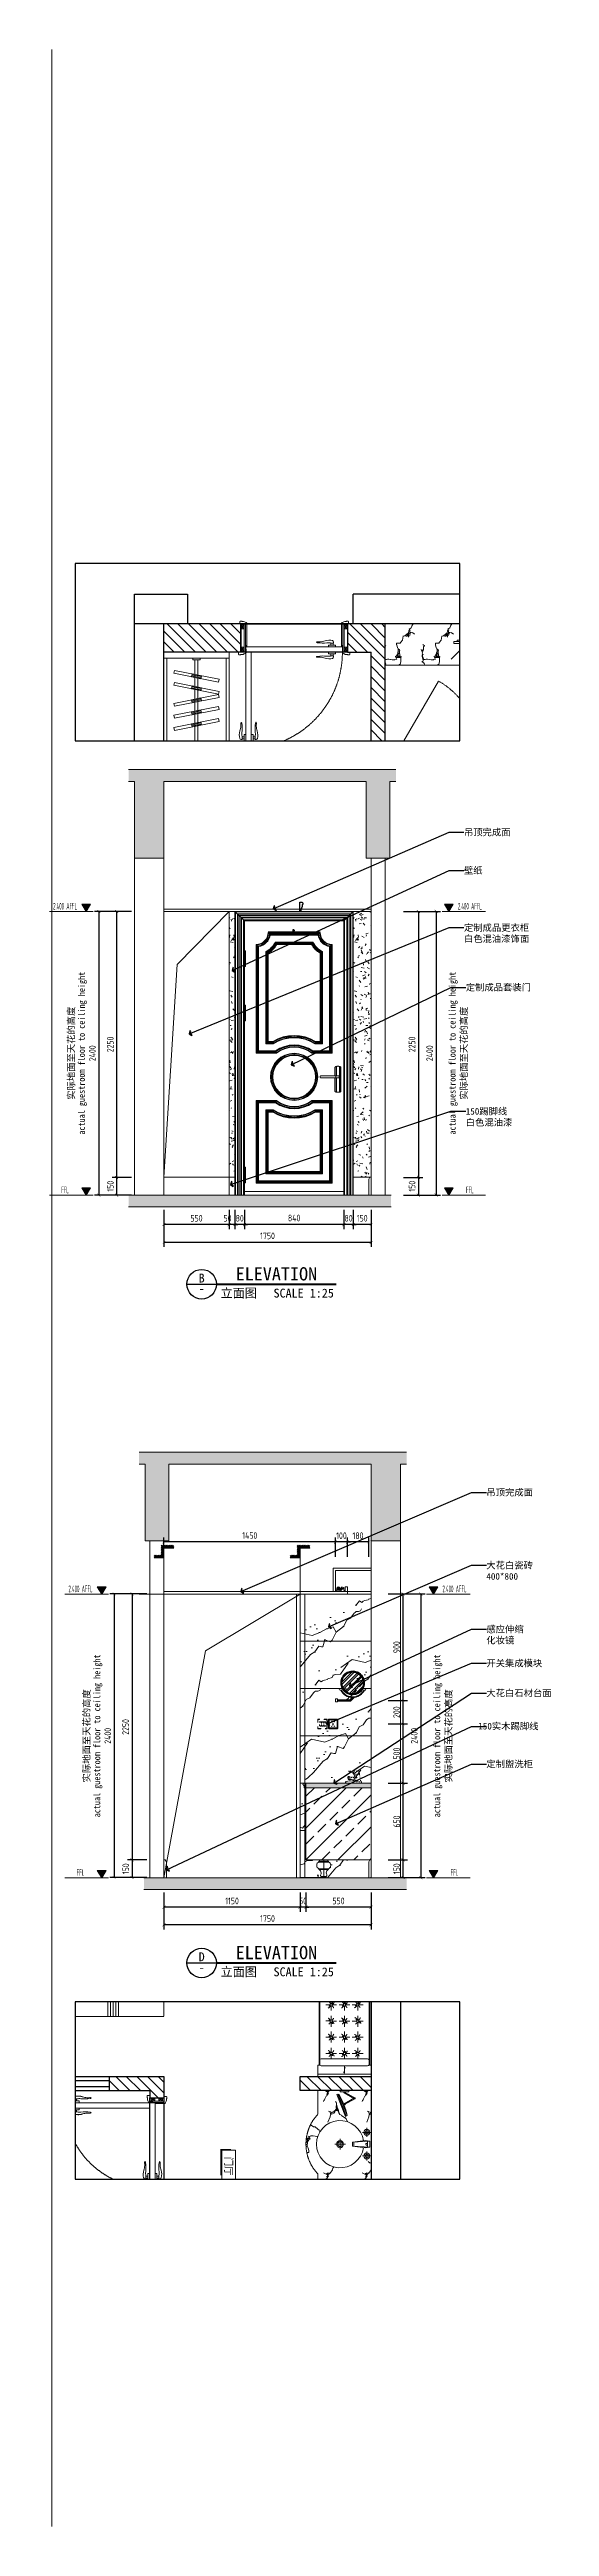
# Model space of a CAD drawing. Header units: millimetres. Extents: x 3162 to 221128, y -144913 to 11496.
# Drawn here: x 175280 to 179504, y -48934 to -27977 of the extents above; entities that cross this region are included whole.
import ezdxf
from ezdxf.enums import TextEntityAlignment as Align
from ezdxf.xclip import XClip

# ---------------------------------------------------------------- set-up
doc = ezdxf.new("R2010")
doc.units = ezdxf.units.MM
doc.header["$LTSCALE"] = 10
doc.header["$XCLIPFRAME"] = 2
for name, pattern in [('ACAD_ISO03W100', [30, 12, -18]), ('CENTER', [50.8, 31.75, -6.35, 6.35, -6.35]), ('DASH', [8.89, 6.35, -2.54]), ('DOTE', [61.468, 50.8, -5.08, 0.508, -5.08]), ('HIDDEN', [9.525, 6.35, -3.175])]:
    doc.linetypes.add(name, pattern=pattern)
doc.layers.get('Defpoints').update_dxf_attribs({"color": 250})
for name, color, linetype, lineweight in [('Contour【轮廓线】', 94, 'Continuous', 0), ('Drawing【图框、表格】', 150, 'Continuous', 0), ('Elevation【立面图库】', 150, 'Continuous', 0), ('FC-Doorsill【门槛线】', 8, 'Continuous', 0), ('FC-Hatch【平面填充】', 250, 'Continuous', 0), ('FC-Refe【标注引线】', 2, 'Continuous', 0), ('FF-Curtain【平面窗帘】', 32, 'Continuous', 0), ('FF-Door【门】', 51, 'Continuous', 0), ('FF-Fixed【固定家具】', 30, 'Continuous', 0), ('FF-FIXT【洁具】', 31, 'Continuous', 0), ('FF-MT【门套】', 20, 'Continuous', 0), ('FF-Socket【电气】', 124, 'Continuous', 0), ('FF-Text【平面文字】', 2, 'Continuous', 0), ('FF-Win【窗】', 132, 'Continuous', 0), ('FF-【活动成品家具】', 51, 'Continuous', 0), ('Fine【细线】', 250, 'Continuous', 0), ('Finish【完成面】', 2, 'Continuous', 0), ('Gray【中细线】', 8, 'Continuous', 0), ('Hidden【虚线】', 136, 'DASH', 0), ('RC-dimensions', 44, 'Continuous', 0), ('RC-Modelling【天花造型】', 30, 'Continuous', 0), ('Wall【立面墙】', 252, 'Continuous', 0)]:
    doc.layers.add(name, color=color, linetype=linetype, lineweight=lineweight)
doc.layers.add('WALL_NEW【新建墙体】', color=4, linetype='Continuous')
doc.layers.add('WALL【墙体】', color=7, linetype='Continuous')
doc.styles.add('ROMANTIC', font='', dxfattribs={"bigfont": 'gbcbig.shx'})
doc.styles.add('宋体', font='', dxfattribs={"width": 0.8})
doc.styles.add('尺寸标注', font='ARCHS.SHX', dxfattribs={"width": 0.8})
doc.styles.add('文字', font='')
doc.styles.add('标高', font='ARCHS.SHX', dxfattribs={"width": 0.5})
doc.styles.add('线上图名', font='simhei.ttf')
doc.styles.add('线下图名', font='simhei.ttf')
doc.styles.get('ROMANTIC').set_extended_font_data('STXihei')
doc.styles.get('宋体').set_extended_font_data('SimSun')
doc.styles.get('文字').set_extended_font_data('SimSun')
doc.dimstyles.new('海龙1：25', dxfattribs={"dimscale": 25, "dimtxt": 2.25, "dimasz": 1, "dimexe": 1.5, "dimexo": 1, "dimgap": 1, "dimtad": 1, "dimdec": 0, "dimrnd": 5, "dimdsep": 46, "dimtxsty": '尺寸标注', "dimblk": 'ARCHTICK', "dimblk1": 'ARCHTICK', "dimblk2": 'ARCHTICK', "dimcen": 1, "dimclrd": 44, "dimclre": 44, "dimclrt": 2, "dimadec": 0, "dimazin": 0, "dimtfac": 1, "dimtdec": 0, "dimtix": 1, "dimtmove": 2, "dimatfit": 3, "dimldrblk": 'hl_arrow2', "dimfxl": 5, "dimfxlon": 1, "dimarcsym": 0})
pattern_1 = [(225, (109957.39, -366.584), (35.35534, -35.35534), []), (230, (109957.39, -366.584), (-71.72602, 6.27522), [7.5, -82.5]), (175, (109957.39, -366.584), (13.87511, -75.21923), [6, -66]), (280.4514, (109951.41, -366.06), (-57.85092, -68.94393), [6.374, -70.1142]), (226.1842, (109957.39, -386.58), (-106.72409, 16.55189), [11.25, -123.75]), (276.6356, (109948.5, -385.2), (-93.46626, -97.41178), [9.56105, -105.1713]), (171.1842, (109957.39, -386.58), (-93.46618, -97.41189), [9, -99]), (201, (109947.39, -381.584), (-59.690703, 40.261893), [7.5, -82.5]), (146, (109947.39, -381.584), (-24.33156, -72.515006), [6, -66]), (251.4514, (109942.416, -378.23), (-84.022234, -32.25304), [6.374, -70.1142]), (217.5, (109957.39, -366.584), (-1.2159855, -33.289385), [0.5, -65.2, 0.5, -67, 0.5, -66.25]), (187.5, (109957.39, -366.584), (-26.306954, -39.441171), [0.5, -38.2, 0.5, -63.7, 0.5, -25.25]), (147.5, (109979.69, -366.584), (-53.382244, 2.255487), [0.5, -25, 0.5, -78, 0.5, -103.5]), (137.5, (109989.69, -366.584), (-58.318617, -10.010498), [0.5, -32.5, 0.5, -51.8, 0.5, -73.5])]
pattern_2 = [(225, (109957.39, -399.786), (35.35534, -35.35534), []), (230, (109957.39, -399.786), (-71.72602, 6.27522), [7.5, -82.5]), (175, (109957.39, -399.786), (13.87511, -75.21923), [6, -66]), (280.4514, (109951.41, -399.26), (-57.85092, -68.94393), [6.374, -70.1142]), (226.1842, (109957.39, -419.79), (-106.72409, 16.55189), [11.25, -123.75]), (276.6356, (109948.5, -418.41), (-93.46626, -97.41178), [9.56105, -105.1713]), (171.1842, (109957.39, -419.79), (-93.46618, -97.41189), [9, -99]), (201, (109947.39, -414.786), (-59.690703, 40.261893), [7.5, -82.5]), (146, (109947.39, -414.786), (-24.33156, -72.515006), [6, -66]), (251.4514, (109942.416, -411.43), (-84.022234, -32.25304), [6.374, -70.1142]), (217.5, (109957.39, -399.786), (-1.2159855, -33.289385), [0.5, -65.2, 0.5, -67, 0.5, -66.25]), (187.5, (109957.39, -399.786), (-26.306954, -39.441171), [0.5, -38.2, 0.5, -63.7, 0.5, -25.25]), (147.5, (109979.69, -399.786), (-53.382244, 2.255487), [0.5, -25, 0.5, -78, 0.5, -103.5]), (137.5, (109989.69, -399.786), (-58.318617, -10.010498), [0.5, -32.5, 0.5, -51.8, 0.5, -73.5])]

msp = doc.modelspace()

# ---------------------------------------------------------------- texts
at = {"layer": 'FF-Text【平面文字】', "char_height": 56.25, "attachment_point": 1, "style": '文字'}
for s, insert in [('吊顶完成面', (178782.2, -34571)), ('壁纸', (178782.2, -34893.8)), ('定制成品更衣柜\\P白色混油漆饰面', (178782.2, -35378.3)), ('定制成品套装门', (178797.4, -35883.3)), ('150踢脚线\\P白色混油漆', (178797.4, -36932.1)), ('吊顶完成面', (178971.5, -40156.3)), ('大花白瓷砖\\P400*800', (178971.5, -40773.3)), ('感应伸缩\\P化妆镜', (178971.5, -41313.9)), ('开关集成模块', (178971.5, -41601.8)), ('大花白石材台面', (178971.5, -41854.3)), ('150实木踢脚线', (178903.3, -42134.2)), ('定制盥洗柜', (178971.5, -42454.5))]:
    msp.add_mtext(s, dxfattribs=dict(at, insert=insert))

# ---------------------------------------------------------------- blocks, each defined once
blk = doc.blocks.new('*U173')
at = {"color": 2, "linetype": 'Continuous'}
blk.add_line((-27.26, 0), (-17.26, 0), dxfattribs=at)
blk.add_lwpolyline([(-17.26, 0, 0.7, 0.7, 0), (23.26, 0, 0.75, 0.75, 0)], format="xyseb", dxfattribs=at)
at = {"color": 150, "linetype": 'Continuous'}
blk.add_circle((-22.26, 0), 5, dxfattribs=at)
at = {"color": 2, "style": '线下图名', "flags": 8}
blk.add_attdef('编号', text='', height=3, dxfattribs=at).set_placement((-22.26, 2.08), align=Align.MIDDLE)
blk.add_attdef('图号', text='', height=3, dxfattribs=at).set_placement((-22.26, -3.86), align=Align.BOTTOM_CENTER)
at = {"color": 2, "style": '线上图名', "flags": 8}
blk.add_attdef('EXISTING_PLAN', text='', height=4.5, dxfattribs=at).set_placement((3, 1.27), align=Align.CENTER)
at = {"color": 2, "style": '线下图名', "flags": 8}
blk.add_attdef('图名1', text='', height=3, dxfattribs=at).set_placement((-15.86, -1.5), align=Align.TOP_LEFT)
blk.add_attdef('比例1', text='', height=3, dxfattribs=at).set_placement((22.44, -1.5), align=Align.TOP_RIGHT)
blk = doc.blocks.new('海龙工具_踢脚线')
blk.add_lwpolyline([(20, 0), (20, 90), (10, 100), (0, 100)])
blk = doc.blocks.new('_ArchTick')
at = {"color": 2, "linetype": 'ByBlock', "const_width": 0.15}
blk.add_lwpolyline([(-0.5, -0.5), (0.5, 0.5)], dxfattribs=at)
blk = doc.blocks.new('*D500')
at = {"layer": 'Defpoints', "color": 0, "transparency": 16777216}
for p in [(175997, -35269), (175847, -37519), (175997, -37519)]:
    blk.add_point(p, dxfattribs=at)
at = {"layer": 'RC-dimensions', "color": 44, "lineweight": -2, "transparency": 16777216}
for p, q in [((175972, -35269), (175810, -35269)), ((175847, -35269), (175847, -37519)), ((175972, -37519), (175810, -37519))]:
    blk.add_line(p, q, dxfattribs=at)
at = {"layer": 'RC-dimensions', "color": 44, "lineweight": -2, "transparency": 16777216, "xscale": 25, "yscale": 25, "zscale": 25}
for p, rotation in [((175847, -35269), 90), ((175847, -37519), 270)]:
    blk.add_blockref('_ArchTick', p, dxfattribs=dict(at, rotation=rotation))
at = {"layer": 'RC-dimensions', "color": 2, "transparency": 16777216, "insert": (175793, -36394), "char_height": 56.2, "attachment_point": 5, "rotation": 90, "style": '尺寸标注'}
blk.add_mtext('2250', dxfattribs=at)
blk = doc.blocks.new('hl_arrow2')
at = {"color": 2}
blk.add_line((-0.22, 0), (-1, 0), dxfattribs=at)
blk.add_lwpolyline([(-0.22, 0), (-0.86, -0.69), (-0.65, -0.86), (0, 0), (-0.65, 0.86), (-0.86, 0.69)], close=True, dxfattribs=at)
for points in [[(-0.86, 0.69), (-0.65, 0.86), (-0.22, 0), (0, 0)], [(-0.86, -0.69), (-0.65, -0.86), (-0.22, 0), (0, 0)]]:
    blk.add_solid(points, dxfattribs=at)
blk = doc.blocks.new('*D501')
at = {"layer": 'Defpoints', "color": 0, "transparency": 16777216}
for p in [(175847, -37669), (175997, -37519), (175997, -37669)]:
    blk.add_point(p, dxfattribs=at)
at = {"layer": 'RC-dimensions', "color": 44, "lineweight": -2, "transparency": 16777216}
for p, q in [((175972, -37519), (175810, -37519)), ((175972, -37669), (175810, -37669)), ((175847, -37519), (175847, -37669))]:
    blk.add_line(p, q, dxfattribs=at)
at = {"layer": 'RC-dimensions', "color": 44, "lineweight": -2, "transparency": 16777216, "xscale": 25, "yscale": 25, "zscale": 25}
for p, rotation in [((175847, -37519), 90), ((175847, -37669), 270)]:
    blk.add_blockref('_ArchTick', p, dxfattribs=dict(at, rotation=rotation))
at = {"layer": 'RC-dimensions', "color": 2, "transparency": 16777216, "insert": (175794, -37594), "char_height": 56.2, "attachment_point": 5, "rotation": 90, "style": '尺寸标注'}
blk.add_mtext('150', dxfattribs=at)
blk = doc.blocks.new('*D502')
at = {"layer": 'Defpoints', "color": 0, "transparency": 16777216}
for p in [(175997, -35269), (175697, -37669), (175997, -37669)]:
    blk.add_point(p, dxfattribs=at)
at = {"layer": 'RC-dimensions', "color": 44, "lineweight": -2, "transparency": 16777216}
for p, q in [((175822, -35269), (175660, -35269)), ((175697, -35269), (175697, -37669)), ((175822, -37669), (175660, -37669))]:
    blk.add_line(p, q, dxfattribs=at)
at = {"layer": 'RC-dimensions', "color": 44, "lineweight": -2, "transparency": 16777216, "xscale": 25, "yscale": 25, "zscale": 25}
for p, rotation in [((175697, -35269), 90), ((175697, -37669), 270)]:
    blk.add_blockref('_ArchTick', p, dxfattribs=dict(at, rotation=rotation))
at = {"layer": 'RC-dimensions', "color": 2, "transparency": 16777216, "insert": (175642, -36469), "char_height": 56.2, "attachment_point": 5, "rotation": 90, "style": '尺寸标注'}
blk.add_mtext('2400', dxfattribs=at)
blk = doc.blocks.new('海龍_立面标识')
at = {"style": '宋体', "flags": 8}
blk.add_attdef('HEIGHT', text='', height=2.25, rotation=90, dxfattribs=at).set_placement((-3.5, 0), align=Align.CENTER)
at = {"style": '宋体', "width": 0.9, "flags": 8}
blk.add_attdef('FLOOR_HEIGHT', text='', height=2.25, rotation=90, dxfattribs=at).set_placement((0, 0), align=Align.CENTER)
blk = doc.blocks.new('hl_Elevation-A2')
blk.add_hatch(color=150).paths.add_polyline_path([(3.74, 2.47), (2.27, 0), (0.8, 2.47)])
at = {"color": 150}
blk.add_line((0, 0), (14.67, 0), dxfattribs=at)
blk.add_lwpolyline([(3.74, 2.47), (2.27, 0), (0.8, 2.47)], close=True, dxfattribs=at)
at = {"color": 2, "style": '标高', "width": 0.8, "flags": 8}
blk.add_attdef('HEIGHT', text='', height=2.25, dxfattribs=at).set_placement((9.42, 1.75), align=Align.MIDDLE_CENTER)
blk = doc.blocks.new('*D503')
at = {"layer": 'Defpoints', "color": 0, "transparency": 16777216}
for p in [(178247, -35269), (178247, -37519), (178397, -37519)]:
    blk.add_point(p, dxfattribs=at)
at = {"layer": 'RC-dimensions', "color": 44, "lineweight": -2, "transparency": 16777216}
for p, q in [((178272, -35269), (178435, -35269)), ((178397, -35269), (178397, -37519)), ((178272, -37519), (178435, -37519))]:
    blk.add_line(p, q, dxfattribs=at)
at = {"layer": 'RC-dimensions', "color": 44, "lineweight": -2, "transparency": 16777216, "xscale": 25, "yscale": 25, "zscale": 25}
for p, rotation in [((178397, -35269), 90), ((178397, -37519), 270)]:
    blk.add_blockref('_ArchTick', p, dxfattribs=dict(at, rotation=rotation))
at = {"layer": 'RC-dimensions', "color": 2, "transparency": 16777216, "insert": (178343, -36394), "char_height": 56.2, "attachment_point": 5, "rotation": 90, "style": '尺寸标注'}
blk.add_mtext('2250', dxfattribs=at)
blk = doc.blocks.new('*D504')
at = {"layer": 'Defpoints', "color": 0, "transparency": 16777216}
for p in [(178247, -37519), (178247, -37669), (178397, -37669)]:
    blk.add_point(p, dxfattribs=at)
at = {"layer": 'RC-dimensions', "color": 44, "lineweight": -2, "transparency": 16777216}
for p, q in [((178272, -37519), (178435, -37519)), ((178272, -37669), (178435, -37669)), ((178397, -37519), (178397, -37669))]:
    blk.add_line(p, q, dxfattribs=at)
at = {"layer": 'RC-dimensions', "color": 44, "lineweight": -2, "transparency": 16777216, "xscale": 25, "yscale": 25, "zscale": 25}
for p, rotation in [((178397, -37519), 90), ((178397, -37669), 270)]:
    blk.add_blockref('_ArchTick', p, dxfattribs=dict(at, rotation=rotation))
at = {"layer": 'RC-dimensions', "color": 2, "transparency": 16777216, "insert": (178344, -37594), "char_height": 56.2, "attachment_point": 5, "rotation": 90, "style": '尺寸标注'}
blk.add_mtext('150', dxfattribs=at)
blk = doc.blocks.new('*D505')
at = {"layer": 'Defpoints', "color": 0, "transparency": 16777216}
for p in [(178247, -35269), (178247, -37669), (178547, -37669)]:
    blk.add_point(p, dxfattribs=at)
at = {"layer": 'RC-dimensions', "color": 44, "lineweight": -2, "transparency": 16777216}
for p, q in [((178422, -35269), (178585, -35269)), ((178547, -35269), (178547, -37669)), ((178422, -37669), (178585, -37669))]:
    blk.add_line(p, q, dxfattribs=at)
at = {"layer": 'RC-dimensions', "color": 44, "lineweight": -2, "transparency": 16777216, "xscale": 25, "yscale": 25, "zscale": 25}
for p, rotation in [((178547, -35269), 90), ((178547, -37669), 270)]:
    blk.add_blockref('_ArchTick', p, dxfattribs=dict(at, rotation=rotation))
at = {"layer": 'RC-dimensions', "color": 2, "transparency": 16777216, "insert": (178492, -36469), "char_height": 56.2, "attachment_point": 5, "rotation": 90, "style": '尺寸标注'}
blk.add_mtext('2400', dxfattribs=at)
blk = doc.blocks.new('*D506')
at = {"layer": 'Defpoints', "color": 0, "transparency": 16777216}
for p in [(177847, -37769), (177847, -37919), (177997, -37769)]:
    blk.add_point(p, dxfattribs=at)
at = {"layer": 'RC-dimensions', "color": 44, "lineweight": -2, "transparency": 16777216}
for p, q in [((177847, -37794), (177847, -37956)), ((177997, -37919), (177847, -37919)), ((177997, -37794), (177997, -37956))]:
    blk.add_line(p, q, dxfattribs=at)
at = {"layer": 'RC-dimensions', "color": 44, "lineweight": -2, "transparency": 16777216, "xscale": 25, "yscale": 25, "zscale": 25, "rotation": 180}
blk.add_blockref('_ArchTick', (177847, -37919), dxfattribs=at)
at = {"layer": 'RC-dimensions', "color": 44, "lineweight": -2, "transparency": 16777216, "xscale": 25, "yscale": 25, "zscale": 25}
blk.add_blockref('_ArchTick', (177997, -37919), dxfattribs=at)
at = {"layer": 'RC-dimensions', "color": 2, "transparency": 16777216, "insert": (177922, -37865), "char_height": 56.2, "attachment_point": 5, "style": '尺寸标注'}
blk.add_mtext('150', dxfattribs=at)
blk = doc.blocks.new('*D507')
at = {"layer": 'Defpoints', "color": 0, "transparency": 16777216}
for p in [(176247, -37769), (177997, -37769), (176247, -38069)]:
    blk.add_point(p, dxfattribs=at)
at = {"layer": 'RC-dimensions', "color": 44, "lineweight": -2, "transparency": 16777216}
for p, q in [((176247, -37944), (176247, -38106)), ((177997, -38069), (176247, -38069)), ((177997, -37944), (177997, -38106))]:
    blk.add_line(p, q, dxfattribs=at)
at = {"layer": 'RC-dimensions', "color": 44, "lineweight": -2, "transparency": 16777216, "xscale": 25, "yscale": 25, "zscale": 25, "rotation": 180}
blk.add_blockref('_ArchTick', (176247, -38069), dxfattribs=at)
at = {"layer": 'RC-dimensions', "color": 44, "lineweight": -2, "transparency": 16777216, "xscale": 25, "yscale": 25, "zscale": 25}
blk.add_blockref('_ArchTick', (177997, -38069), dxfattribs=at)
at = {"layer": 'RC-dimensions', "color": 2, "transparency": 16777216, "insert": (177122, -38014), "char_height": 56.2, "attachment_point": 5, "style": '尺寸标注'}
blk.add_mtext('1750', dxfattribs=at)
blk = doc.blocks.new('*D516')
at = {"layer": 'Defpoints', "color": 0, "transparency": 16777216}
for p in [(176127, -41044), (175977, -43294), (176127, -43294)]:
    blk.add_point(p, dxfattribs=at)
at = {"layer": 'RC-dimensions', "color": 44, "lineweight": -2, "transparency": 16777216}
for p, q in [((176102, -41044), (175940, -41044)), ((175977, -41044), (175977, -43294)), ((176102, -43294), (175940, -43294))]:
    blk.add_line(p, q, dxfattribs=at)
at = {"layer": 'RC-dimensions', "color": 44, "lineweight": -2, "transparency": 16777216, "xscale": 25, "yscale": 25, "zscale": 25}
for p, rotation in [((175977, -41044), 90), ((175977, -43294), 270)]:
    blk.add_blockref('_ArchTick', p, dxfattribs=dict(at, rotation=rotation))
at = {"layer": 'RC-dimensions', "color": 2, "transparency": 16777216, "insert": (175923, -42169), "char_height": 56.2, "attachment_point": 5, "rotation": 90, "style": '尺寸标注'}
blk.add_mtext('2250', dxfattribs=at)
blk = doc.blocks.new('*D517')
at = {"layer": 'Defpoints', "color": 0, "transparency": 16777216}
for p in [(176127, -43294), (175977, -43444), (176127, -43444)]:
    blk.add_point(p, dxfattribs=at)
at = {"layer": 'RC-dimensions', "color": 44, "lineweight": -2, "transparency": 16777216}
for p, q in [((176102, -43294), (175940, -43294)), ((175977, -43294), (175977, -43444)), ((176102, -43444), (175940, -43444))]:
    blk.add_line(p, q, dxfattribs=at)
at = {"layer": 'RC-dimensions', "color": 44, "lineweight": -2, "transparency": 16777216, "xscale": 25, "yscale": 25, "zscale": 25}
for p, rotation in [((175977, -43294), 90), ((175977, -43444), 270)]:
    blk.add_blockref('_ArchTick', p, dxfattribs=dict(at, rotation=rotation))
at = {"layer": 'RC-dimensions', "color": 2, "transparency": 16777216, "insert": (175924, -43369), "char_height": 56.2, "attachment_point": 5, "rotation": 90, "style": '尺寸标注'}
blk.add_mtext('150', dxfattribs=at)
blk = doc.blocks.new('*D518')
at = {"layer": 'Defpoints', "color": 0, "transparency": 16777216}
for p in [(176127, -41044), (175827, -43444), (176127, -43444)]:
    blk.add_point(p, dxfattribs=at)
at = {"layer": 'RC-dimensions', "color": 44, "lineweight": -2, "transparency": 16777216}
for p, q in [((175952, -41044), (175790, -41044)), ((175827, -41044), (175827, -43444)), ((175952, -43444), (175790, -43444))]:
    blk.add_line(p, q, dxfattribs=at)
at = {"layer": 'RC-dimensions', "color": 44, "lineweight": -2, "transparency": 16777216, "xscale": 25, "yscale": 25, "zscale": 25}
for p, rotation in [((175827, -41044), 90), ((175827, -43444), 270)]:
    blk.add_blockref('_ArchTick', p, dxfattribs=dict(at, rotation=rotation))
at = {"layer": 'RC-dimensions', "color": 2, "transparency": 16777216, "insert": (175772, -42244), "char_height": 56.2, "attachment_point": 5, "rotation": 90, "style": '尺寸标注'}
blk.add_mtext('2400', dxfattribs=at)
blk = doc.blocks.new('*D519')
at = {"layer": 'Defpoints', "color": 0, "transparency": 16777216}
for p in [(178117, -41044), (178117, -41944), (178267, -41944)]:
    blk.add_point(p, dxfattribs=at)
at = {"layer": 'RC-dimensions', "color": 44, "lineweight": -2, "transparency": 16777216}
for p, q in [((178142, -41044), (178305, -41044)), ((178267, -41044), (178267, -41944)), ((178142, -41944), (178305, -41944))]:
    blk.add_line(p, q, dxfattribs=at)
at = {"layer": 'RC-dimensions', "color": 44, "lineweight": -2, "transparency": 16777216, "xscale": 25, "yscale": 25, "zscale": 25}
for p, rotation in [((178267, -41044), 90), ((178267, -41944), 270)]:
    blk.add_blockref('_ArchTick', p, dxfattribs=dict(at, rotation=rotation))
at = {"layer": 'RC-dimensions', "color": 2, "transparency": 16777216, "insert": (178213, -41494), "char_height": 56.2, "attachment_point": 5, "rotation": 90, "style": '尺寸标注'}
blk.add_mtext('900', dxfattribs=at)
blk = doc.blocks.new('*D520')
at = {"layer": 'Defpoints', "color": 0, "transparency": 16777216}
for p in [(178117, -43294), (178117, -43444), (178267, -43444)]:
    blk.add_point(p, dxfattribs=at)
at = {"layer": 'RC-dimensions', "color": 44, "lineweight": -2, "transparency": 16777216}
for p, q in [((178142, -43294), (178305, -43294)), ((178267, -43294), (178267, -43444)), ((178142, -43444), (178305, -43444))]:
    blk.add_line(p, q, dxfattribs=at)
at = {"layer": 'RC-dimensions', "color": 44, "lineweight": -2, "transparency": 16777216, "xscale": 25, "yscale": 25, "zscale": 25}
for p, rotation in [((178267, -43294), 90), ((178267, -43444), 270)]:
    blk.add_blockref('_ArchTick', p, dxfattribs=dict(at, rotation=rotation))
at = {"layer": 'RC-dimensions', "color": 2, "transparency": 16777216, "insert": (178214, -43369), "char_height": 56.2, "attachment_point": 5, "rotation": 90, "style": '尺寸标注'}
blk.add_mtext('150', dxfattribs=at)
blk = doc.blocks.new('*D521')
at = {"layer": 'Defpoints', "color": 0, "transparency": 16777216}
for p in [(178117, -41044), (178117, -43444), (178417, -43444)]:
    blk.add_point(p, dxfattribs=at)
at = {"layer": 'RC-dimensions', "color": 44, "lineweight": -2, "transparency": 16777216}
for p, q in [((178292, -41044), (178455, -41044)), ((178417, -41044), (178417, -43444)), ((178292, -43444), (178455, -43444))]:
    blk.add_line(p, q, dxfattribs=at)
at = {"layer": 'RC-dimensions', "color": 44, "lineweight": -2, "transparency": 16777216, "xscale": 25, "yscale": 25, "zscale": 25}
for p, rotation in [((178417, -41044), 90), ((178417, -43444), 270)]:
    blk.add_blockref('_ArchTick', p, dxfattribs=dict(at, rotation=rotation))
at = {"layer": 'RC-dimensions', "color": 2, "transparency": 16777216, "insert": (178362, -42244), "char_height": 56.2, "attachment_point": 5, "rotation": 90, "style": '尺寸标注'}
blk.add_mtext('2400', dxfattribs=at)
blk = doc.blocks.new('*D522')
at = {"layer": 'Defpoints', "color": 0, "transparency": 16777216}
for p in [(177447, -43544), (177997, -43544), (177447, -43694)]:
    blk.add_point(p, dxfattribs=at)
at = {"layer": 'RC-dimensions', "color": 44, "lineweight": -2, "transparency": 16777216}
for p, q in [((177447, -43569), (177447, -43732)), ((177997, -43569), (177997, -43732)), ((177997, -43694), (177447, -43694))]:
    blk.add_line(p, q, dxfattribs=at)
at = {"layer": 'RC-dimensions', "color": 44, "lineweight": -2, "transparency": 16777216, "xscale": 25, "yscale": 25, "zscale": 25, "rotation": 180}
blk.add_blockref('_ArchTick', (177447, -43694), dxfattribs=at)
at = {"layer": 'RC-dimensions', "color": 44, "lineweight": -2, "transparency": 16777216, "xscale": 25, "yscale": 25, "zscale": 25}
blk.add_blockref('_ArchTick', (177997, -43694), dxfattribs=at)
at = {"layer": 'RC-dimensions', "color": 2, "transparency": 16777216, "insert": (177722, -43641), "char_height": 56.2, "attachment_point": 5, "style": '尺寸标注'}
blk.add_mtext('550', dxfattribs=at)
blk = doc.blocks.new('*D523')
at = {"layer": 'Defpoints', "color": 0, "transparency": 16777216}
for p in [(176247, -43544), (177997, -43544), (176247, -43844)]:
    blk.add_point(p, dxfattribs=at)
at = {"layer": 'RC-dimensions', "color": 44, "lineweight": -2, "transparency": 16777216}
for p, q in [((176247, -43719), (176247, -43882)), ((177997, -43719), (177997, -43882)), ((177997, -43844), (176247, -43844))]:
    blk.add_line(p, q, dxfattribs=at)
at = {"layer": 'RC-dimensions', "color": 44, "lineweight": -2, "transparency": 16777216, "xscale": 25, "yscale": 25, "zscale": 25, "rotation": 180}
blk.add_blockref('_ArchTick', (176247, -43844), dxfattribs=at)
at = {"layer": 'RC-dimensions', "color": 44, "lineweight": -2, "transparency": 16777216, "xscale": 25, "yscale": 25, "zscale": 25}
blk.add_blockref('_ArchTick', (177997, -43844), dxfattribs=at)
at = {"layer": 'RC-dimensions', "color": 2, "transparency": 16777216, "insert": (177122, -43790), "char_height": 56.2, "attachment_point": 5, "style": '尺寸标注'}
blk.add_mtext('1750', dxfattribs=at)
blk = doc.blocks.new('hlw_3_1600_250')
for p, q in [((-0.5, 0.078125), (0.5, 0.078125)), ((-0.5, -0.078125), (0.5, -0.078125))]:
    blk.add_line(p, q)
at = {"linetype": 'HIDDEN', "ltscale": 15}
for p, q in [((-0.5, 0.015625), (0.5, 0.015625)), ((-0.5, -0.015625), (0.5, -0.015625))]:
    blk.add_line(p, q, dxfattribs=at)
blk = doc.blocks.new('1500平10100181')
at = {"ltscale": 300}
for p, q in [((-1271, 992), (-771, 992)), ((-1271, 492), (-1271, 992)), ((-771, 992), (-771, 492)), ((-749, 1000), (603, 1000)), ((-749, 1000), (-749, 374)), ((603, 1000), (603, 321)), ((603, 1000), (603, 346)), ((-771, 492), (-1271, 492)), ((-1271, 492), (-771, 492)), ((-749, 374), (-776, 312)), ((-776, 312), (-740, 258)), ((-749, 271), (-749, -1000)), ((639, 243), (606, 240)), ((606, 240), (606, -1000)), ((-749, -1000), (603, -1000)), ((603, -1000), (-749, -1000))]:
    blk.add_line(p, q, dxfattribs=at)
at = {"color": 8}
for p, q in [((-1021, 967), (-1021, 516)), ((-771, 492), (-771, 992)), ((-749, 958), (603, 958)), ((-686, 884), (-686, 920)), ((-686, 920), (-615, 875)), ((-686, 920), (-570, 911)), ((-668, 669), (-686, 884)), ((-570, 911), (-278, 946)), ((-278, 946), (-138, 884)), ((-138, 884), (-75, 911)), ((-75, 911), (-120, 741)), ((-39, 937), (32, 893)), ((-39, 937), (77, 928)), ((-39, 902), (-39, 937)), ((-21, 687), (-39, 902)), ((77, 928), (369, 964)), ((369, 964), (517, 902)), ((517, 902), (580, 928)), ((580, 928), (535, 759)), ((-1255, 742), (-787, 742)), ((-704, 535), (-668, 669)), ((-120, 741), (-93, 544)), ((-57, 552), (-21, 687)), ((535, 759), (562, 562)), ((-749, 383), (607, 508)), ((-633, 544), (-704, 535)), ((-606, 587), (-703, 538)), ((-516, 544), (-633, 544)), ((-156, 553), (-516, 544)), ((-93, 544), (-156, 553)), ((14, 562), (-94, 548)), ((17, 589), (-73, 544)), ((607, 508), (-48, 365)), ((131, 562), (14, 562)), ((561, 572), (131, 562)), ((486, 573), (486, 571)), ((562, 562), (486, 573)), ((-740, 258), (172, 347)), ((634, 249), (-740, 168)), ((-740, 168), (-361, 213)), ((230, -1000), (230, 228)), ((251, -1000), (251, 229)), ((275, -1000), (275, 230)), ((295, -1000), (295, 231)), ((319, -1000), (319, 233)), ((378, 329), (616, 320)), ((603, 346), (603, 321)), ((603, 321), (616, 321)), ((616, 321), (639, 243)), ((-321, -1000), (-321, 187)), ((-300, -1000), (-300, 188)), ((-276, -1000), (-276, 189)), ((-255, -1000), (-255, 190)), ((-231, -1000), (-231, 191)), ((-749, -526), (603, -526)), ((-749, -547), (603, -547)), ((-749, -571), (603, -571)), ((-749, -592), (603, -592)), ((-749, -616), (603, -616))]:
    blk.add_line(p, q, dxfattribs=at)
for radius in [175, 72.2]:
    blk.add_circle((-1021, 742), radius, dxfattribs=at)
blk = doc.blocks.new('tasklight')
at = {"color": 251}
for p, q in [((-25, 96), (440, 243)), ((-23, 89), (443, 235)), ((458, 270), (496, 282)), ((459, 266), (497, 278)), ((471, 227), (509, 239)), ((473, 223), (511, 235)), ((475, 265), (527, 282)), ((484, 237), (536, 253)), ((488, 282), (493, 284)), ((489, 280), (488, 282)), ((492, 271), (490, 275)), ((493, 282), (493, 284)), ((496, 272), (495, 277)), ((497, 278), (496, 282)), ((501, 242), (502, 237)), ((504, 230), (509, 232)), ((504, 232), (504, 230)), ((505, 243), (507, 239)), ((508, 234), (509, 232)), ((509, 239), (511, 235)), ((-116, 68), (-71, 82)), ((-113, 60), (-116, 68)), ((-113, 60), (-68, 74)), ((-96, 72), (-24, 94)), ((-95, 68), (-96, 72)), ((-95, 68), (-23, 91)), ((-72, 85), (-56, 90)), ((-71, 82), (-72, 85)), ((-56, 87), (-71, 82)), ((-71, 82), (-70, 80)), ((-69, 76), (-68, 74)), ((-67, 81), (-68, 83)), ((-58, 84), (-58, 86)), ((-56, 87), (-56, 90)), ((-23, 89), (-25, 96))]:
    blk.add_line(p, q, dxfattribs=at)
for radius in [35, 15]:
    blk.add_circle((572, 280), radius, dxfattribs=at)
for centre, radius, start, end in [((465, 246), 25, 107.4853, 287.4853), ((465, 246), 20, 107.4853, 287.4853), ((479, 251), 15, 107.4853, 287.4853), ((572, 280), 70, 209.8589, 185.1116), ((572, 280), 45, 178.014, 216.9565), ((0, 100), 100, 19.7777, 195.1928), ((0, 100), 100, 199.7777, 15.1928), ((-62, 80), 20, 209.0222, 185.9483)]:
    blk.add_arc(centre, radius, start, end, dxfattribs=at)
blk = doc.blocks.new('海龙_04090929')
at = {"color": 0, "linetype": 'ByBlock'}
for p, q in [((-279, -136, 0), (-271, -110, 0)), ((-271, -110, 0), (-271, -45, 0)), ((271, -45, 0), (-271, -45, 0)), ((-271, -110, 0), (-250, -109, 0)), ((-271, -110, 0), (-250, -109, 0)), ((-250, -109, 0), (-258, -144, 0)), ((-250, -109, 0), (-258, -144, 0)), ((250, -109, 0), (258, -144, 0)), ((271, -109, 0), (250, -109, 0)), ((250, -109, 0), (258, -144, 0)), ((271, -109, 0), (250, -109, 0)), ((271, -109, 0), (271, -45, 0)), ((279, -135, 0), (271, -109, 0))]:
    blk.add_line(p, q, dxfattribs=at)
at = {"ltscale": 500}
blk.add_lwpolyline([(600, 577), (600, -23), (-600, -23), (-600, 577)], close=True, dxfattribs=at)
at = {"color": 251}
for points in [[(575, 552), (575, 2), (-575, 2), (-575, 552)], [(-190, 305), (190, 305), (190, 98), (-190, 98)], [(484, 61), (234, 61), (234, 411), (484, 411)]]:
    blk.add_lwpolyline(points, close=True, dxfattribs=at)
blk.add_lwpolyline([(281, 411), (281, 454), (531, 454), (531, 104), (484, 104)], dxfattribs=at)
at = {"color": 0, "linetype": 'ByBlock'}
for centre, radius, start, end in [((490, -202, 0), 773, 175.8034, 199.5327), ((-255, -145, 0), 25.4, 158.9901, 180.625), ((-255, -145, 0), 25.4, 180.625, 200.6267), ((-255, -145, 0), 25.4, 180.625, 200.6267), ((-273, -152, 0), 6.35, 200.6267, 296.646), ((-273, -152, 0), 6.35, 200.6267, 296.646), ((-282, -135, 0), 25.4, 296.646, 338.2826), ((-282, -135, 0), 25.4, 296.646, 338.2826), ((-825, -356, 0), 626, 359.8413, 23.2355), ((-825, -356, 0), 626, 359.8413, 23.2355), ((826, -354, 0), 626, 156.949, 180.3432), ((826, -354, 0), 626, 156.949, 180.3432), ((-490, -204, 0), 773, 340.6518, 4.3811), ((282, -134, 0), 25.4, 201.9019, 243.5385), ((282, -134, 0), 25.4, 201.9019, 243.5385), ((273, -151, 0), 6.35, 243.5385, 339.5578), ((273, -151, 0), 6.35, 243.5385, 339.5578), ((256, -144, 0), 25.4, 359.5595, 21.1944), ((256, -144, 0), 25.4, 339.5578, 359.5595), ((256, -144, 0), 25.4, 339.5578, 359.5595), ((-411, -361, 0), 212, 337.8885, 0.9101), ((-411, -361, 0), 212, 337.8885, 0.9101), ((2, -1560, 0), 1208, 80.5641, 99.6204), ((2, -1560, 0), 1208, 80.5641, 99.6204), ((412, -360, 0), 212, 179.2744, 202.296), ((412, -360, 0), 212, 179.2744, 202.296), ((134, -546, 0), 382, 167.1139, 179.4864), ((-222, -543, 0), 25.4, 179.5077, 265.2204), ((-240, -435, 0), 25.4, 273.3566, 346.6742), ((-240, -435, 0), 25.4, 273.3566, 346.6742), ((-3, 2077, 0), 2654, 265.2204, 274.9641), ((241, -435, 0), 25.4, 193.5103, 266.8279), ((241, -435, 0), 25.4, 193.5103, 266.8279), ((224, -542, 0), 25.4, 274.9641, 0.6768), ((-132, -546, 0), 382, 0.6981, 13.0706)]:
    blk.add_arc(centre, radius, start, end, dxfattribs=at)
at = {"color": 251, "extrusion": (-2.3211e-12, 1.2757e-12, -1), "zscale": -1, "rotation": 180.1031689503806}
blk.add_blockref('tasklight', (441, 511, 0), dxfattribs=at)
blk = doc.blocks.new('马桶平面15')
at = {"color": 251}
for p, q in [((-164, 735), (-188, 735)), ((-182, 735), (-182, 743)), ((-176, 735), (-176, 743)), ((-169, 743), (-169, 735))]:
    blk.add_line(p, q, dxfattribs=at)
for points in [[(24, 519, -0.023855), (-217, 531, -0.42765), (-243, 555), (-243, 695, -0.382307), (-220, 715), (24, 715), (269, 715, -0.382307), (291, 695), (291, 555, -0.42765), (265, 531, -0.023855)], [(24, 0, -0.272339), (-125, 96, -0.163159), (-167, 310, -0.20934), (-78, 461), (24, 461), (127, 461, -0.20934), (215, 310, -0.163159), (173, 96, -0.272339)]]:
    blk.add_lwpolyline(points, format="xyb", close=True)
for points in [[(-171, 715, 0.288575), (-153, 725, 0.464141), (-159, 735), (-164, 735), (-164, 743), (-188, 743), (-188, 743), (-188, 735), (-193, 735, 0.464141), (-199, 725, 0.288575), (-181, 715)], [(27, 460), (122, 460), (139, 427), (147, 427, -0.17108), (199, 221, -0.383832), (24, 21, -0.383832), (-151, 221, -0.17108), (-99, 427), (-90, 427), (-74, 460), (122, 460)], [(-62, 463), (-62, 484, -1), (-38, 484), (-38, 481)], [(110, 463), (110, 484, 1), (86, 484), (86, 481)]]:
    blk.add_lwpolyline(points, format="xyb", dxfattribs=at)
for points in [[(-243, 617), (-243, 562), (-280, 562, -0.414214), (-290, 572), (-290, 607, -0.414214), (-280, 617)], [(-243, 617), (-243, 562), (-256, 562, -0.414214), (-266, 572), (-266, 607, -0.414214), (-256, 617)], [(-54, 476), (-54, 470, 0.414214), (-49, 465), (-39, 465, 0.58538), (-38, 470), (-38, 476, 0.58538), (-39, 481), (-49, 481, 0.414214)], [(103, 476), (103, 470, -0.414214), (98, 465), (87, 465, -0.58538), (87, 470), (87, 476, -0.58538), (87, 481), (98, 481, -0.414214)]]:
    blk.add_lwpolyline(points, format="xyb", close=True, dxfattribs=at)
for points in [[(-184, 528), (-167, 276)], [(233, 528), (215, 276)]]:
    blk.add_lwpolyline(points)
for centre, radius, start, end in [((-185, 756), 31.4, 242.8818, 319.142), ((-174, 774), 53.1, 240.7977, 292.8926), ((-263, 600), 28.1, 165.5916, 262.7603), ((-268, 612), 22.8, 193.4235, 273.8412), ((-232, 638), 46.4, 221.9148, 256.4413), ((181, 814), 493, 204.8643, 210.765)]:
    blk.add_arc(centre, radius, start, end, dxfattribs=at)
blk = doc.blocks.new('花洒平面')
at = {"color": 8}
for p, q in [((-23, 198), (-123, 298)), ((0, 208), (0, 346)), ((23, 198), (123, 298)), ((100, 150), (-100, 150)), ((11, 121), (-11, 121)), ((10, 139), (-10, 139)), ((10, 133), (-9, 133)), ((-9, 12), (8, 12)), ((8, 138), (-8, 138)), ((-7, 32), (6, 32)), ((6, 119), (-6, 119))]:
    blk.add_line(p, q, dxfattribs=at)
blk.add_lwpolyline([(11, 131, 0.992115), (11, 133), (10, 133, 0.130917), (8, 138), (10, 138, 0.413995), (10, 139), (71, 139), (71, 150), (100, 150), (100, 165), (-100, 165), (-100, 150), (-71, 150), (-71, 139), (-10, 139, 0.413995), (-9, 138), (-8, 138, 0.130917), (-9, 133), (-11, 133, 0.992115), (-11, 131, 0.003958), (-11, 131, 0.080962), (-11, 121, 1), (-11, 119), (-6, 119), (-6, 32), (-7, 32, 0.414214), (-9, 30), (-9, 12), (-21, 12, 0.261972), (-31, 7), (-31, 0), (31, 0), (31, 7, 0.261972), (21, 12), (8, 12), (8, 30, 0.414214), (6, 32), (6, 32), (6, 119), (11, 119, 1), (11, 121, 0.080962), (11, 131)], format="xyb")
blk.add_lwpolyline([(8, 30, -0.375464), (3, 29, 0.238002), (-3, 29, -0.375464), (-9, 30)], format="xyb", dxfattribs=at)
for radius in [35, 30]:
    blk.add_circle((0, 210), radius, dxfattribs=at)
blk = doc.blocks.new('DOORBLK101')
blk.add_line((-0.5, 0), (0, 0.866))
at = {"color": 8, "linetype": 'HIDDEN', "ltscale": 10}
blk.add_arc((-0.5, 0), 1, 0, 60, dxfattribs=at)
blk = doc.blocks.new('hlw_3_1200_120')
for p, q in [((-0.5, 0.05), (0.5, 0.05)), ((-0.5, -0.05), (0.5, -0.05))]:
    blk.add_line(p, q)
at = {"linetype": 'HIDDEN', "ltscale": 15}
for p, q in [((-0.5, 0.021), (0.5, 0.021)), ((-0.5, -0.021), (0.5, -0.021))]:
    blk.add_line(p, q, dxfattribs=at)
blk = doc.blocks.new('贵妃椅22')
for p, q in [((100, 0), (100, 600)), ((100, 600), (229, 600)), ((127, 600), (127, 0)), ((229, 600), (229, 585)), ((229, 585), (229, 585)), ((229, 585), (825, 585)), ((229, 585), (229, 576)), ((234, 579), (288, 579)), ((245, 579), (825, 579)), ((1224, 585), (825, 585)), ((1165, 579), (825, 579)), ((1218, 579), (1165, 579)), ((1350, 600), (1224, 600)), ((1224, 585), (1224, 600)), ((1224, 585), (1224, 585)), ((1224, 585), (1224, 576)), ((1323, 600), (1323, 0)), ((1350, 0), (1350, 600)), ((243, 15), (825, 15)), ((245, 21), (825, 21)), ((1165, 21), (825, 21)), ((1224, 15), (825, 15)), ((1218, 21), (1165, 21)), ((1224, 24), (1224, 15)), ((1224, 15), (1224, 0)), ((100, 0), (229, 0)), ((1350, 0), (1224, 0))]:
    blk.add_line(p, q)
at = {"color": 8, "ltscale": 150}
for p, q in [((221, 39), (221, 561)), ((301, 39), (301, 561)), ((1152, 39), (1152, 561)), ((1232, 39), (1232, 561)), ((159, 307), (143, 299)), ((143, 299), (208, 299)), ((208, 299), (192, 290)), ((1256, 307), (1240, 299)), ((1240, 299), (1315, 299)), ((1315, 299), (1299, 290))]:
    blk.add_line(p, q, dxfattribs=at)
at = {"color": 8, "linetype": 'HIDDEN', "ltscale": 150}
for p, q in [((349, 450), (305, 450)), ((349, 300), (305, 300)), ((361, 462), (361, 510)), ((361, 437), (361, 389)), ((361, 312), (361, 361)), ((361, 287), (361, 239)), ((374, 450), (425, 450)), ((374, 300), (425, 300)), ((531, 450), (485, 450)), ((531, 300), (485, 300)), ((544, 462), (544, 510)), ((544, 437), (544, 389)), ((544, 312), (544, 361)), ((544, 287), (544, 239)), ((556, 450), (607, 450)), ((556, 300), (607, 300)), ((714, 450), (667, 450)), ((714, 300), (667, 300)), ((726, 462), (726, 510)), ((726, 437), (726, 389)), ((726, 312), (726, 361)), ((726, 287), (726, 239)), ((739, 450), (790, 450)), ((739, 300), (790, 300)), ((896, 450), (845, 450)), ((896, 300), (845, 300)), ((909, 462), (909, 510)), ((909, 437), (909, 389)), ((909, 312), (909, 361)), ((909, 287), (909, 239)), ((921, 450), (968, 450)), ((921, 300), (968, 300)), ((1079, 450), (1028, 450)), ((1079, 300), (1028, 300)), ((1091, 462), (1091, 510)), ((1091, 437), (1091, 389)), ((1091, 312), (1091, 361)), ((1091, 287), (1091, 239)), ((1104, 450), (1148, 450)), ((1104, 300), (1148, 300)), ((349, 150), (305, 150)), ((361, 163), (361, 211)), ((361, 138), (361, 90)), ((374, 150), (425, 150)), ((531, 150), (485, 150)), ((544, 163), (544, 211)), ((544, 138), (544, 90)), ((556, 150), (607, 150)), ((714, 150), (667, 150)), ((725, 138), (725, 90)), ((726, 163), (726, 211)), ((739, 150), (790, 150)), ((896, 150), (845, 150)), ((909, 163), (909, 211)), ((909, 138), (909, 90)), ((921, 150), (968, 150)), ((1079, 150), (1028, 150)), ((1091, 163), (1091, 211)), ((1091, 138), (1091, 90)), ((1104, 150), (1148, 150))]:
    blk.add_line(p, q, dxfattribs=at)
at = {"linetype": 'HIDDEN', "ltscale": 150}
for p, q in [((229, 24), (229, 15)), ((243, 15), (229, 15)), ((229, 15), (229, 0)), ((234, 21), (288, 21))]:
    blk.add_line(p, q, dxfattribs=at)
for points in [[(234, 585), (234, 585), (288, 585)], [(1218, 585), (1218, 585), (1165, 585)], [(1165, 15), (1165, 15), (1218, 15)]]:
    blk.add_lwpolyline(points)
blk.add_lwpolyline([(288, 15), (288, 15), (234, 15)], dxfattribs=at)
at = {"color": 8, "linetype": 'HIDDEN', "ltscale": 150}
for centre in [(361, 450), (361, 300), (544, 450), (544, 300), (726, 450), (726, 300), (909, 450), (909, 300), (1091, 450), (1091, 300), (361, 150), (544, 150), (726, 150), (909, 150), (1091, 150)]:
    blk.add_circle(centre, 12.5, dxfattribs=at)
at = {"color": 8, "ltscale": 150}
for centre, start, end in [((241, 560), 110.2225, 178.8395), ((281, 560), 1.1605, 69.7775), ((1172, 560), 110.2225, 178.8395), ((1211, 560), 1.1605, 69.7775), ((1172, 40), 181.1605, 249.7775), ((1211, 40), 290.2225, 358.8395)]:
    blk.add_arc(centre, 20.1, start, end, dxfattribs=at)
for centre, radius, start, end in [((235, 582), 3.24, 111.9991, 248.0009), ((287, 582), 3.03, 278.6164, 81.3836), ((1165, 582), 3.03, 98.6164, 261.3836), ((1217, 582), 3.24, 291.9991, 68.0009), ((1217, 18), 3.38, 297.5622, 62.4378)]:
    blk.add_arc(centre, radius, start, end)
at = {"color": 8, "linetype": 'HIDDEN', "ltscale": 150}
for centre, radius, start, end in [((364, 403), 44.6, 109.3862, 160.2225), ((293, 411), 75.5, 38.7826, 66.1947), ((367, 252), 44.6, 112.3044, 160.21), ((310, 284), 47.7, 30.4347, 69.8355), ((364, 427), 19.7, 131.0371, 180.2276), ((368, 276), 20.2, 135.1235, 179.9427), ((390, 459), 25.2, 96.8606, 173.3873), ((393, 308), 25.2, 96.8606, 173.3873), ((391, 436), 32.3, 100.3351, 132.5443), ((393, 285), 32.3, 100.3351, 134.7989), ((365, 262), 31.4, 26.9285, 78.7298), ((362, 413), 31.4, 26.9285, 71.7471), ((537, 408), 31.4, 101.2702, 153.0715), ((539, 261), 31.4, 101.2702, 153.0715), ((509, 454), 25.2, 6.6127, 83.1394), ((508, 431), 32.3, 45.2011, 79.6649), ((511, 307), 25.2, 6.6127, 83.1394), ((510, 284), 32.3, 45.2011, 79.6649), ((534, 422), 20.2, 0.0573, 44.8765), ((591, 431), 47.7, 110.1645, 149.5653), ((536, 275), 20.2, 0.0573, 44.8765), ((534, 398), 44.6, 19.79, 67.6956), ((593, 283), 47.7, 110.1645, 149.5653), ((536, 251), 44.6, 19.79, 67.6956), ((729, 403), 44.4, 108.8945, 160.2612), ((665, 424), 60.6, 33.1364, 67.7212), ((733, 252), 44.6, 112.3044, 160.21), ((676, 284), 47.7, 30.4347, 69.8355), ((729, 427), 19.6, 130.1019, 180.3339), ((733, 276), 20.2, 135.1235, 179.9427), ((755, 459), 25.2, 96.8606, 173.3873), ((758, 307), 25.2, 96.8606, 173.3873), ((755, 436), 32.3, 100.3351, 132.3103), ((759, 284), 32.3, 100.3351, 134.7989), ((730, 262), 31.4, 26.9285, 78.7298), ((731, 412), 31.4, 26.9285, 78.7298), ((916, 251), 44.6, 112.3044, 160.21), ((859, 283), 47.7, 30.4347, 69.8355), ((918, 398), 44.6, 112.3044, 160.21), ((861, 431), 47.7, 30.4347, 69.8355), ((917, 275), 20.2, 135.1235, 179.9427), ((919, 422), 20.2, 135.1235, 179.9427), ((942, 307), 25.2, 96.8606, 173.3873), ((944, 454), 25.2, 96.8606, 173.3873), ((942, 284), 32.3, 100.3351, 134.7989), ((913, 261), 31.4, 26.9285, 78.7298), ((945, 431), 32.3, 100.3351, 134.7989), ((916, 408), 31.4, 26.9285, 78.7298), ((1099, 400), 44.6, 112.3044, 160.21), ((1042, 432), 47.7, 33.0642, 69.8355), ((1087, 262), 31.4, 101.2702, 153.0715), ((1059, 307), 25.2, 6.6127, 83.1394), ((1058, 284), 32.3, 45.2011, 79.6649), ((1100, 424), 20.2, 135.1235, 179.9427), ((1084, 276), 20.2, 0.0573, 44.8765), ((1093, 407), 35.9, 28.5639, 77.2041), ((1142, 284), 47.7, 110.1645, 149.5653), ((1085, 252), 44.6, 19.79, 67.6956), ((1126, 433), 32.3, 100.3351, 134.7989), ((241, 40), 20.1, 181.1605, 249.7775), ((281, 40), 20.1, 290.2225, 358.8395), ((371, 100), 44.6, 112.3044, 160.21), ((296, 101), 82.6, 44.6784, 65.6546), ((367, 124), 16.1, 119.5243, 182.9039), ((396, 155), 25.2, 96.8606, 173.3873), ((361, 104), 40.3, 29.8041, 75.717), ((397, 132), 32.3, 100.3351, 134.7989), ((539, 112), 31.4, 101.2702, 153.0715), ((511, 158), 25.2, 6.6127, 83.1394), ((510, 135), 32.3, 45.2011, 79.6649), ((536, 126), 20.2, 0.0573, 44.8765), ((594, 134), 47.7, 110.1645, 149.5653), ((537, 102), 44.6, 19.79, 67.6956), ((735, 100), 44.6, 112.9635, 160.21), ((678, 132), 47.7, 34.4668, 69.8355), ((736, 124), 20.2, 135.1235, 179.9427), ((761, 156), 25.2, 96.8606, 173.3873), ((727, 105), 38.5, 29.3365, 76.332), ((761, 133), 32.3, 100.3351, 134.7989), ((916, 102), 44.6, 112.3044, 160.21), ((859, 134), 47.7, 30.4347, 69.8355), ((916, 126), 20.2, 135.1235, 179.9427), ((941, 158), 25.2, 96.8606, 173.3873), ((942, 135), 32.3, 100.3351, 134.7989), ((913, 112), 31.4, 26.9285, 78.7298), ((1100, 102), 44.6, 114.1123, 160.21), ((1044, 137), 44.5, 30.4146, 70.5571), ((1099, 126), 18.8, 134.7158, 180.8182), ((1125, 158), 25.2, 96.8606, 173.3873), ((1098, 113), 30.1, 26.3241, 84.5443), ((1127, 131), 36.2, 101.2816, 134.234)]:
    blk.add_arc(centre, radius, start, end, dxfattribs=at)
at = {"linetype": 'HIDDEN', "ltscale": 150}
for centre, radius, start, end in [((236, 18), 3.38, 117.5622, 242.4378), ((287, 18), 3.04, 279.6337, 80.3663), ((1165, 18), 3.04, 99.6337, 260.3663)]:
    blk.add_arc(centre, radius, start, end, dxfattribs=at)
blk = doc.blocks.new('*U51')
at = {"color": 150}
blk.add_lwpolyline([(-5.38, -2.34), (5.38, -2.34), (5.38, 2.33), (-5.38, 2.33), (-5.38, -2.34)], dxfattribs=at)
at = {"color": 150, "ltscale": 4}
for points in [[(-5.38, 0.83), (-5.83, 0.83), (-5.38, -2.34), (-5.83, -2.79)], [(3.13, -2.34), (3.13, -2.79), (-5.38, -2.34), (-5.83, -2.79)]]:
    blk.add_solid(points, dxfattribs=at)
at = {"color": 2, "ltscale": 4, "style": '文字', "width": 0.9, "flags": 8}
blk.add_attdef('功能区文字', text='', height=2.5, dxfattribs=at).set_placement((0.01, -0.03), align=Align.MIDDLE_CENTER)
blk = doc.blocks.new('海龙工具_液晶电视')
at = {"color": 251, "linetype": 'ACAD_ISO03W100', "ltscale": 2.5}
for q in [(-508, 716), (508, 716)]:
    blk.add_line((0, 100), q, dxfattribs=at)
blk.add_line((-450, 50), (450, 50))
at = {"color": 251}
blk.add_line((-300, 15), (300, 15), dxfattribs=at)
blk.add_lwpolyline([(-450, 50), (450, 50), (450, 100), (-450, 100)], close=True)
blk.add_lwpolyline([(-420, 50), (-390, 15), (-300, 15, 0.267949), (-274, 0), (274, 0, 0.267949), (300, 15), (390, 15), (420, 50)], format="xyb")
at = {"color": 250, "style": 'ROMANTIC', "text_generation_flag": 6}
blk.add_text('TV', height=120, rotation=180, dxfattribs=at).set_placement((1, 250), align=Align.MIDDLE)
blk = doc.blocks.new('液晶电视')
at = {"ltscale": 4}
blk.add_blockref('海龙工具_液晶电视', (0, 0), dxfattribs=at)
blk = doc.blocks.new('海龙_05060884')
at = {"layer": 'FF-【活动成品家具】'}
h = blk.add_hatch(dxfattribs=at)
h.set_pattern_fill('AA大理石深SC800', color=8, scale=700, pattern_type=2)
h.set_pattern_definition([(177.769103, (2569207.35, -1702093.014), (-700.00002183, -2.69e-05), [40.03034, -8366.3405]), (28.1136392, (2569187.35, -1702055.616), (700.0000028, 327.23196765), [26.45461, -5529.00824]), (76.6298055, (2569187.35, -1702002.636), (-1.05e-05, 327.2319275), [14.41496, -3012.71901]), (106.992819, (2569190.68, -1701979.26), (6.7e-06, 327.2319222), [11.40566, -2383.78875]), (21.8355897, (2569187.35, -1701955.89), (699.99999517, 327.2319006), [25.13679, -5253.58526]), (17.3096175, (2569190.68, -1701949.66), (700.0000145, 327.231969), [10.47438, -2189.14444]), (162.690382, (2569167.35, -1702091.46), (-700.0000325, 327.231908), [20.94876, -2178.67006]), (125.490837, (2569147.35, -1702085.22), (-4.3e-05, 327.231901), [17.22434, -1188.48149]), (162.690382, (2569137.35, -1702071.2), (-700.0000325, 327.231908), [10.47438, -2189.14444]), (136.925518, (2569127.35, -1702068.08), (-2e-05, 327.23191), [22.8165, -935.47517]), (3.3442344, (2569084.018, -1702054.058), (700.000013, 4.667e-05), [26.71214, -5582.84048]), (10.5914065, (2569067.35, -1702057.174), (1400.000031, 327.2319727), [16.95554, -3543.70772]), (0, (2569057.35, -1702057.17), (700, 327.23194), [10, -689.99994]), (103.370194, (2569187.35, -1702055.616), (-5.48e-05, 327.2319113), [14.41489, -3012.71901]), (90, (2569184, -1702041.6), (700, -4e-14), [10.90773, -316.32419]), (90, (2569184, -1702030.7), (700, -4e-14), [10.90773, -316.32419]), (78.995121, (2569184.02, -1702019.776), (-2.72e-05, 327.2319559), [17.46185, -3649.52189]), (90, (2569187.35, -1701968.35), (700, -4e-14), [12.46598, -314.76592]), (6.6658365, (2569177.35, -1701951.21), (699.9999705, 1.27e-05), [13.42411, -2805.63262]), (160.679045, (2569177.35, -1701951.21), (-699.9999937, 327.231933), [14.12908, -2952.97835]), (47.485996, (2568894.02, -1702156.9), (700.0000005, 654.4639248), [14.79793, -3092.76646]), (6.1571803, (2568904.018, -1702145.995), (2800.00001973, 327.23192843), [43.58473, -9109.2134]), (31.9352432, (2568947.35, -1702141.32), (699.9999716, 327.2319319), [11.78345, -2462.74511]), (19.3209546, (2568957.35, -1702135.09), (699.999996, 327.2319281), [14.12908, -2952.97835]), (8.8568723, (2568970.68, -1702130.41), (699.9999635, 5.46e-05), [20.24134, -2105.10111]), (30.29957, (2568990.684, -1702127.295), (700.0000166, 327.2319738), [15.44284, -3227.55244]), (61.8626245, (2569004.02, -1702119.5), (-3.7e-05, 327.231936), [14.13664, -1470.21231]), (52.9473395, (2569010.684, -1702107.038), (700.00000455, 981.6958246), [33.192334, -6937.19747]), (51.263996, (2569030.684, -1702080.55), (699.999997, 981.6958529), [15.98128, -3340.08304]), (25.054876, (2569040.68, -1702068.08), (700, -3e-06), [36.79571, -735.91427]), (47.485996, (2569074.02, -1702052.5), (700.0000005, 654.4639248), [14.79793, -3092.76646]), (31.9352432, (2569084.02, -1702041.59), (699.9999716, 327.2319319), [11.78345, -2462.74511]), (56.6470201, (2569094.018, -1702035.36), (700.0000012, 981.6958188), [24.25143, -5068.55181]), (90, (2569107.35, -1702015.1), (700, -4e-14), [15.582476, -311.64945]), (47.485996, (2569107.35, -1701999.52), (700.0000005, 654.4639248), [29.59586, -3077.96853]), (47.485996, (2569127.35, -1701977.704), (700.0000005, 654.4639248), [14.79793, -3092.76646]), (19.3209546, (2569137.35, -1701966.796), (699.999996, 327.2319281), [14.12908, -2952.97835]), (56.2378233, (2569150.684, -1701962.12), (699.99996254, 981.69585345), [29.98968, -6267.84088]), (25.054876, (2568970.68, -1702136.64), (700, -3e-06), [14.71827, -757.99171]), (80.6556929, (2568967.35, -1702156.9), (2.62e-05, 327.2319152), [20.52967, -4290.69354]), (160.679045, (2568980.684, -1702161.58), (-699.9999937, 327.231933), [14.12908, -2952.97835]), (148.064756, (2568990.68, -1702167.81), (-699.999967, 327.2319416), [11.78345, -2462.74511]), (115.424913, (2568997.35, -1702181.834), (-700.000029, 1636.1597197), [15.52817, -3245.38277]), (103.370194, (2569000.684, -1702195.86), (-5.48e-05, 327.2319113), [14.41489, -3012.71901]), (144.961427, (2569007.35, -1702200.53), (-700.0000265, 654.4638884), [8.14233, -1701.74844]), (173.334163, (2569020.684, -1702202.09), (-699.9999705, 1.88e-05), [13.42411, -2805.63262]), (158.418473, (2569064.018, -1702219.232), (-4199.99999472, 1636.15974199), [46.60026, -9739.4493]), (78.995121, (2568977.35, -1702217.674), (-2.72e-05, 327.2319559), [17.46185, -3649.52189]), (4.4550498, (2568980.684, -1702200.533), (700.0000104, 4.37e-05), [20.0606, -4192.66778]), (154.945124, (2569000.68, -1702198.97), (-700, -9e-07), [7.35917, -765.35081]), (132.514004, (2568994.02, -1702195.86), (-699.9999993, 654.463926), [14.79793, -3092.76646]), (90, (2568984, -1702184.95), (700, -4e-14), [9.34949, -317.88246]), (142.076999, (2568984.02, -1702175.6), (-700.0000235, 654.463844), [12.67686, -2649.46857]), (125.490837, (2568974.02, -1702167.81), (-4.3e-05, 327.231901), [11.48294, -1194.22296]), (99.344307, (2568967.35, -1702158.46), (-2.57e-05, 327.2319152), [20.5296, -4290.69354]), (90, (2568964, -1702156.9), (700, -4e-14), [18.69897, -308.53291]), (136.925518, (2568964.02, -1702156.9), (-2e-05, 327.23191), [18.2532, -940.03847]), (70.3775316, (2568947.35, -1702153.79), (1.97e-05, 327.231914), [9.92593, -2074.51804]), (175.54495, (2568947.35, -1702153.786), (-700.0000158, -2.36e-05), [40.1212, -4172.60718]), (148.064756, (2569544.02, -1702230.14), (-699.999967, 327.2319416), [23.56697, -2450.96166]), (35.0385725, (2569504.02, -1702225.47), (700.000032, 654.463882), [8.14233, -1701.74844]), (6.6658365, (2569520.684, -1702225.465), (699.9999705, 1.27e-05), [13.42411, -2805.63262]), (162.690382, (2569510.68, -1702233.26), (-700.0000325, 327.231908), [10.47438, -2189.14444]), (64.5750864, (2569497.35, -1702261.305), (699.9999829, 1636.1597424), [31.05627, -3229.8546]), (0, (2569504.02, -1702225.47), (700, 327.23194), [16.666664, -683.33328]), (118.137375, (2569547.35, -1702236.37), (-2.2e-05, 327.231903), [7.06832, -1477.28063]), (157.435521, (2569577.35, -1702248.84), (-699.9999875, 327.23189523), [32.48693, -6789.76837]), (136.925518, (2569584.02, -1702255.07), (-2e-05, 327.23191), [9.1266, -949.16507]), (154.945124, (2569594.02, -1702259.75), (-700, -9e-07), [11.03872, -761.67126]), (49.4476465, (2569527.35, -1702231.7), (700.0000126, 981.6957893), [10.25416, -2143.11958]), (51.263996, (2569304.02, -1701963.68), (699.999997, 981.6958529), [15.98128, -3340.08304]), (136.925518, (2569304.02, -1701963.68), (-2e-05, 327.23191), [9.1266, -949.16507]), (176.655765, (2569297.35, -1701957.447), (-700.00001707, -1.59e-05), [26.71214, -5582.84048]), (106.992819, (2569270.68, -1701955.89), (6.7e-06, 327.2319222), [11.40566, -2383.78875]), (19.3209546, (2569254.02, -1701949.655), (699.999996, 327.2319281), [14.12908, -2952.97835]), (159.49524, (2569270.684, -1701955.89), (-700.0000066, 327.2319549), [17.79407, -3718.95475]), (180, (2569280.7, -1701955.9), (-700, 327.23194), [10, -689.99994]), (22.2465213, (2569244.018, -1701944.98), (700.0000198, 327.23192524), [28.8113, -6021.55701]), (6.6658365, (2569230.684, -1701946.54), (699.9999705, 1.27e-05), [13.42411, -2805.63262]), (52.1215557, (2569400.684, -1702208.324), (700.0000225, 981.6958277), [21.71596, -4538.63158]), (78.995121, (2569414.02, -1702191.184), (-2.72e-05, 327.2319559), [17.46185, -3649.52189]), (162.690382, (2569417.35, -1702174.04), (-700.0000325, 327.231908), [10.47438, -2189.14444]), (164.332014, (2569407.35, -1702170.926), (-1399.9999669, 327.2319563), [17.30988, -3617.75911]), (104.970339, (2569390.684, -1702166.25), (-3.98e-05, 327.2319457), [12.90394, -2696.92402]), (109.622468, (2569387.35, -1702153.79), (-1.74e-05, 327.231914), [9.92593, -2074.51804]), (90, (2569384, -1702144.44), (700, -4e-14), [12.46598, -314.76592]), (25.054876, (2569384.02, -1702147.55), (700, -3e-06), [14.71827, -757.99171]), (166.844039, (2569404.02, -1702152.23), (-699.999993, 327.2319035), [20.53905, -1417.1955]), (0, (2569394.02, -1702152.23), (700, 327.23194), [10, -689.99994]), (15.667986, (2569377.35, -1702156.9), (1399.9999669, 327.2319563), [17.30988, -3617.75911]), (180, (2569394.02, -1702156.9), (-700, 327.23194), [16.666664, -683.33328]), (180, (2569407.35, -1702156.9), (-700, 327.23194), [13.333334, -686.66661]), (61.8626245, (2569404.02, -1702163.14), (-3.7e-05, 327.231936), [7.06832, -1477.28063]), (162.690382, (2569414.02, -1702166.25), (-700.0000325, 327.231908), [10.47438, -2189.14444]), (173.334163, (2569427.35, -1702167.81), (-699.9999705, 1.88e-05), [13.42411, -2805.63262]), (171.143127, (2569437.35, -1702169.37), (-699.9999743, -6e-06), [10.12067, -2115.22178]), (13.15596, (2569247.35, -1702080.55), (699.999983, 327.2319595), [13.6927, -1424.04185]), (146.796701, (2569247.35, -1702080.55), (-1400.0000003, 981.6958516), [19.91878, -4163.01753]), (118.137375, (2569230.68, -1702069.64), (-2.2e-05, 327.231903), [14.13664, -1470.21231]), (90, (2569224, -1702069.64), (700, -4e-14), [12.46598, -314.76592]), (113.162745, (2569224.02, -1702069.64), (-3.44e-05, 327.2319177), [8.47434, -1771.13755]), (75.873987, (2569214.018, -1702088.34), (699.99999423, 2945.08749146), [27.31624, -5709.08807]), (90, (2569214, -1702088.34), (700, -4e-14), [18.69897, -308.53291]), (106.992819, (2569214.02, -1702069.64), (6.7e-06, 327.2319222), [11.40566, -2383.78875]), (90, (2569210.7, -1702096.1), (700, -4e-14), [37.397934, -289.83395]), (95.3136086, (2569210.684, -1702096.13), (-1.335e-05, 327.2319124), [35.99435, -7522.8223]), (83.5762835, (2569204.018, -1702089.898), (3.255e-05, 327.23196893), [29.79375, -6226.89452]), (90, (2569204, -1702089.9), (700, -4e-14), [9.34949, -317.88246]), (76.6298055, (2569204.02, -1702080.55), (-1.05e-05, 327.2319275), [14.41496, -3012.71901]), (103.370194, (2569207.35, -1702066.524), (-5.48e-05, 327.2319113), [14.41489, -3012.71901]), (90, (2569204, -1702079), (700, -4e-14), [26.490205, -300.7417]), (133.553349, (2569507.35, -1702214.56), (-700.0000129, 654.4639115), [19.35087, -4044.33463]), (169.408593, (2569524.02, -1702217.674), (-1400.000041, 327.2319161), [16.95554, -3543.70772]), (6.6658365, (2569497.35, -1702222.35), (699.9999705, 1.27e-05), [13.42411, -2805.63262]), (66.837255, (2569497.35, -1702222.35), (-2.94e-05, 327.231945), [8.47434, -1771.13755]), (148.064756, (2569500.68, -1702202.09), (-699.999967, 327.2319416), [35.35042, -2439.17821]), (164.332014, (2569470.684, -1702183.39), (-1399.9999669, 327.2319563), [17.30988, -3617.75911]), (122.690182, (2569454.02, -1702178.72), (-699.9999866, 981.6958593), [18.51521, -3869.68155]), (160.679045, (2569444.02, -1702163.135), (-699.9999937, 327.231933), [14.12908, -2952.97835]), (169.408593, (2569430.684, -1702158.46), (-1400.000041, 327.2319161), [16.95554, -3543.70772]), (133.553349, (2569414.02, -1702155.344), (-700.0000129, 654.4639115), [19.35087, -4044.33463]), (130.552353, (2569400.68, -1702141.32), (-700.000004, 981.6957954), [20.50832, -2132.86542]), (102.074477, (2569387.35, -1702125.74), (-2.5e-05, 327.2319044), [15.93501, -3330.41737]), (169.408593, (2569384.02, -1702110.155), (-1400.000041, 327.2319161), [33.91108, -3526.75218]), (139.920946, (2569350.684, -1702103.92), (-700.0000024, 654.46388085), [21.78204, -4552.44356]), (154.945124, (2569334.02, -1702089.9), (-700, -9e-07), [11.03872, -761.67126]), (90, (2569324, -1702085.2), (700, -4e-14), [29.606696, -297.62523]), (0, (2569310.7, -1702055.6), (700, 327.23194), [13.333334, -686.66661]), (14.9560981, (2569287.35, -1702061.85), (1399.9999853, 327.2319453), [24.15147, -5047.66192]), (31.9352432, (2569277.35, -1702068.08), (699.9999716, 327.2319319), [11.78345, -2462.74511]), (61.8626245, (2569270.68, -1702080.55), (-3.7e-05, 327.231936), [14.13664, -1470.21231]), (17.3096175, (2569260.68, -1702083.66), (700.0000145, 327.231969), [10.47438, -2189.14444]), (118.137375, (2569260.68, -1702083.66), (-2.2e-05, 327.231903), [7.06832, -1477.28063]), (4.4550498, (2569217.35, -1702080.55), (700.0000104, 4.37e-05), [40.1212, -4172.60718]), (51.263996, (2569207.35, -1702093.014), (699.999997, 981.6958529), [15.98128, -3340.08304]), (0, (2569260.7, -1702069.64), (700, 327.23194), [16.666664, -683.33328]), (166.844039, (2569260.68, -1702069.64), (-699.999993, 327.2319035), [13.6927, -1424.04185]), (171.143127, (2569247.35, -1702066.52), (-699.9999743, -6e-06), [20.24134, -2105.10111]), (142.076999, (2569227.35, -1702063.41), (-700.0000235, 654.463844), [12.67686, -2649.46857]), (118.137375, (2569217.35, -1702055.62), (-2.2e-05, 327.231903), [14.13664, -1470.21231]), (90, (2569190.7, -1701988.6), (700, -4e-14), [9.34949, -317.88246]), (171.143127, (2569220.68, -1701948.1), (-699.9999743, -6e-06), [10.12067, -2115.22178]), (154.945124, (2569230.68, -1701952.77), (-700, -9e-07), [11.03872, -761.67126]), (125.490837, (2569230.68, -1701952.77), (-4.3e-05, 327.231901), [11.48294, -1194.22296]), (0, (2569210.7, -1701943.42), (700, 327.23194), [13.333334, -686.66661]), (17.3096175, (2569200.68, -1701946.54), (700.0000145, 327.231969), [10.47438, -2189.14444])])
h.paths.add_polyline_path([(675, -67), (675, 383), (-675, 383), (-675, -67), (-375, -67), (-375, -167), (-330, -167), (0, 233), (-450, 233), (-450, 283), (-420, 283), (-390, 318), (-300, 318, -0.267949), (-274, 333), (274, 333, -0.267949), (300, 318), (390, 318), (420, 283), (450, 283), (450, 233), (0, 233), (330, -167), (375, -167), (375, -67)])
blk.add_lwpolyline([(-675, 383), (-675, -67), (-375, -67), (-375, -167), (375, -167), (375, -67), (675, -67), (675, 383), (-675, 383)], dxfattribs=at)
at = {"layer": 'FF-【活动成品家具】', "xscale": -1, "rotation": 180}
blk.add_blockref('液晶电视', (0, 333), dxfattribs=at)
blk = doc.blocks.new('海龙工具_2009110106373373')
at = {"linetype": 'ACAD_ISO03W100', "ltscale": 0.1}
for p, q in [((-17, 0), (17, 0)), ((-17, -6), (-17, 0)), ((17, -6), (17, 0)), ((-17, -6), (17, -6)), ((-10, -11), (10, -11)), ((-8, -14), (8, -14)), ((-7, -14), (-7, -11)), ((7, -14), (7, -11))]:
    blk.add_line(p, q, dxfattribs=at)
at = {"color": 8, "linetype": 'ACAD_ISO03W100', "ltscale": 0.1}
for p, q in [((-17, -4), (17, -4)), ((-7, -14), (-7, -11)), ((-6, -14), (-6, -11)), ((-3, -14), (-3, -11)), ((6, -14), (6, -11)), ((6, -14), (6, -11)), ((6, -14), (6, -11)), ((7, -33), (9, -33)), ((8, -20), (12, -23))]:
    blk.add_line(p, q, dxfattribs=at)
for points in [[(-18, -56), (-64, -56)], [(-18, -57), (-64, -57)], [(18, -56), (64, -56)], [(18, -57), (64, -57)]]:
    blk.add_lwpolyline(points, dxfattribs=at)
at = {"linetype": 'ACAD_ISO03W100', "ltscale": 0.1}
for points in [[(-61, -51), (-18, -51)], [(-18, -58), (-61, -58)], [(-12, -49), (-18, -49), (-18, -59), (-12, -59)], [(-12, -44), (-12, -60), (12, -60), (12, -44)], [(12, -49), (18, -49), (18, -59), (12, -59)], [(61, -51), (18, -51)], [(18, -58), (61, -58)]]:
    blk.add_lwpolyline(points, dxfattribs=at)
at = {"color": 8, "linetype": 'ACAD_ISO03W100', "ltscale": 0.1}
blk.add_lwpolyline([(-55, -97), (55, -97), (55, -17), (-55, -17)], close=True, dxfattribs=at)
at = {"linetype": 'ACAD_ISO03W100', "ltscale": 0.1}
for centre, radius, start, end in [((-61, -54), 3.41, 90, 270), ((0, -30), 18.1, 116.1175, 63.8825), ((-21, -14), 11.8, 15.3828, 45.4987), ((21, -14), 11.8, 134.5013, 164.6172), ((61, -54), 3.41, 270, 90)]:
    blk.add_arc(centre, radius, start, end, dxfattribs=at)
at = {"color": 8, "linetype": 'ACAD_ISO03W100', "ltscale": 0.1}
for centre, radius, start, end in [((-15, -12), 11.2, 3.7227, 32.4859), ((-22, -12), 18.8, 4.2436, 20.7431), ((15, -12), 11.2, 143.8042, 173.1553), ((17, -14), 11.8, 134.5013, 164.6172), ((22, -18), 16.8, 132.4216, 154.9263), ((1, -26), 9.31, 311.8793, 40.3803), ((1, -26), 11.4, 317.035, 14.508)]:
    blk.add_arc(centre, radius, start, end, dxfattribs=at)
blk = doc.blocks.new('海龙_05069869')
at = {"layer": 'FF-FIXT【洁具】'}
blk.add_circle((0, 0), 100, dxfattribs=at)
at = {"layer": 'FF-FIXT【洁具】', "color": 9}
blk.add_circle((0, 0), 80, dxfattribs=at)
blk = doc.blocks.new('海龙工具_毛巾架平面')
at = {"linetype": 'ByBlock', "lineweight": 0}
for p, q in [((-324, 0), (-324, 4)), ((-276, 0), (-276, 4)), ((276, 0), (276, 4)), ((324, 0), (324, 4))]:
    blk.add_line(p, q, dxfattribs=at)
for points in [[(-325, 4, 0.406293), (-311, 20), (-289, 20, 0.411692), (-275, 4)], [(275, 4, 0.406293), (289, 20), (311, 20, 0.411692), (325, 4)]]:
    blk.add_lwpolyline(points, format="xyb", dxfattribs=at)
for points in [[(-275, 0), (-275, 4), (-325, 4), (-325, 0)], [(325, 0), (325, 4), (275, 4), (275, 0)]]:
    blk.add_lwpolyline(points, close=True, dxfattribs=at)
for points in [[(-290, 67), (-290, 74), (-310, 74), (-310, 20)], [(290, 67), (-290, 67)], [(-290, 20), (-290, 52)], [(-290, 52), (290, 52)], [(310, 20), (310, 74), (290, 74), (290, 67)], [(290, 52), (290, 20)]]:
    blk.add_lwpolyline(points)
at = {"color": 250}
for centre, start, end in [((-284, 59), 125.0015, 234.9985), ((285, 59), 305.0015, 54.9985)]:
    blk.add_arc(centre, 9.16, start, end, dxfattribs=at)
blk = doc.blocks.new('卫_毛巾架')
blk.add_blockref('海龙工具_毛巾架平面', (0, 0))
blk = doc.blocks.new('洗手台40')
at = {"color": 8}
for p, q in [((-31, 245), (-31, 155)), ((182, 231), (75, 217)), ((221, 225), (75, 217)), ((75, 217), (75, 200)), ((85, 217), (85, 200)), ((231, 300), (158, 300)), ((221, 225), (182, 231)), ((195, 337), (195, 263)), ((201, 224), (201, 200)), ((221, 225), (221, 200)), ((14, 200), (-76, 200)), ((75, 183), (75, 200)), ((221, 175), (75, 183)), ((182, 169), (75, 183)), ((85, 183), (85, 200)), ((231, 100), (158, 100)), ((221, 175), (182, 169)), ((195, 137), (195, 63)), ((201, 176), (201, 200)), ((221, 175), (221, 200))]:
    blk.add_line(p, q, dxfattribs=at)
for centre, radius in [((-31, 200), 30), ((-31, 200), 20), ((195, 300), 25), ((195, 300), 15), ((195, 100), 25), ((195, 100), 15)]:
    blk.add_circle(centre, radius, dxfattribs=at)
blk.add_arc((-31, 200), 200, 8.4238, 351.5762)
for centre, start, end in [((194, 201), 350.5252, 189.4748), ((194, 199), 170.5252, 9.4748)]:
    blk.add_arc(centre, 7.19, start, end, dxfattribs=at)
blk = doc.blocks.new('刮须镜平面')
at = {"color": 0, "ltscale": 0.4}
for p, q in [((-218, 9), (-216, 16)), ((-32, -63), (-218, 9)), ((-216, 16), (-29, -56)), ((-212, 15), (-209, 22)), ((-209, 22), (-30, -47)), ((-122, -3), (-120, 2)), ((-118, 2), (-68, 88)), ((-62, 85), (-112, -2)), ((-68, 85), (-18, -2)), ((-12, 2), (-62, 88)), ((-9, 6), (-15, 6)), ((-9, 37), (0, 37)), ((-9, -37), (-9, 37)), ((0, 37), (0, -37)), ((-112, -7), (-110, -2)), ((-33, -54), (-30, -47)), ((-29, -56), (-32, -63)), ((-9, -6), (-15, -6)), ((0, -37), (-9, -37))]:
    blk.add_line(p, q, dxfattribs=at)
for centre in [(-115, 0), (-65, 87), (-15, 0)]:
    blk.add_circle(centre, 3.07, dxfattribs=at)
for centre, radius, start, end in [((-335, -568), 604, 59.6373, 77.9472), ((-115, 0), 5.76, 338.7922, 158.7922), ((-115, 0), 3.84, 150, 330), ((-65, 87), 3.84, 30, 210), ((-65, 87), 3.84, 330, 150), ((-15, 0), 5.76, 90, 270), ((-15, 0), 3.84, 210, 30)]:
    blk.add_arc(centre, radius, start, end, dxfattribs=at)
blk = doc.blocks.new('门套线03')
at = {"ltscale": 100}
blk.add_lwpolyline([(60, 0), (60, 20, -0.339185), (57, 23), (42, 23, -0.360475), (39, 20), (29, 20, 0.137802), (14, 15, -0.16589), (3, 12), (3, 9), (0, 9), (0, 0)], format="xyb", close=True, dxfattribs=at)
blk = doc.blocks.new('HL_Door_Hinge')
at = {"color": 0, "linetype": 'DOTE', "ltscale": 0.04}
for p, q in [((-4, 3), (4, 3)), ((0, -1), (0, 7))]:
    blk.add_line(p, q, dxfattribs=at)
at = {"color": 0, "linetype": 'DASH', "ltscale": 5}
for p, q in [((-2, -26), (-2, 1)), ((0, -26), (0, 0)), ((0, -26), (0, 0)), ((2, -26), (2, 1)), ((0, -26), (-2, -26)), ((0, -26), (2, -26))]:
    blk.add_line(p, q, dxfattribs=at)
for radius in [3, 2]:
    blk.add_circle((0, 3), radius, dxfattribs=at)
blk = doc.blocks.new('HL_Door_Seal')
at = {"color": 0}
for p, q in [((5, 0), (-5, 0)), ((-1, 6), (0, 6)), ((-1, 6), (0, 6)), ((-1, 5), (0, 6)), ((-1, 5), (0, 5)), ((-1, 5), (0, 5)), ((-1, 4), (0, 5)), ((-1, 5), (0, 5)), ((-1, 4), (0, 4)), ((-1, 4), (0, 4)), ((-1, 4), (0, 4)), ((-1, 3), (0, 4)), ((-1, 3), (0, 3)), ((-1, 3), (0, 3)), ((-1, 3), (0, 3)), ((-1, 2), (0, 3)), ((-1, 2), (0, 2)), ((-1, 2), (0, 2)), ((-1, 2), (0, 2)), ((-1, 1), (0, 2)), ((-1, 1), (0, 1)), ((-1, 1), (0, 1)), ((-1, 1), (0, 1)), ((-1, 0), (0, 1)), ((-1, 0), (0, 0)), ((-1, 0), (0, 0)), ((0, 6), (0, 6)), ((1, 6), (0, 6)), ((1, 6), (0, 6)), ((1, 5), (0, 6)), ((1, 5), (0, 5)), ((1, 5), (0, 5)), ((1, 5), (0, 5)), ((1, 4), (0, 5)), ((1, 4), (0, 4)), ((1, 4), (0, 4)), ((1, 4), (0, 4)), ((1, 3), (0, 4)), ((1, 3), (0, 3)), ((1, 3), (0, 3)), ((1, 3), (0, 3)), ((1, 2), (0, 3)), ((1, 2), (0, 2)), ((1, 2), (0, 2)), ((1, 2), (0, 2)), ((1, 1), (0, 2)), ((1, 1), (0, 1)), ((1, 1), (0, 1)), ((1, 1), (0, 1)), ((1, 0), (0, 1)), ((1, 0), (0, 0)), ((1, 0), (0, 0))]:
    blk.add_line(p, q, dxfattribs=at)
blk.add_lwpolyline([(-4, -1, 0.774597), (4, -1)], format="xyb", close=True, dxfattribs=at)
blk.add_arc((0, 0), 5, 180, 0.0005, dxfattribs=at)
blk = doc.blocks.new('门把手02')
at = {"color": 250}
for p, q in [((-30, 15), (-15, 15)), ((-30, 0), (-30, 15)), ((30, 0), (-30, 0)), ((-15, 15), (20, 15)), ((-15, 15), (20, 15)), ((-13, 32), (-13, 41)), ((13, 32), (-13, 32)), ((-9, 15), (-9, 32)), ((9, 15), (9, 32)), ((20, 15), (30, 15)), ((30, 15), (30, 0))]:
    blk.add_line(p, q, dxfattribs=at)
at = {"color": 250, "extrusion": (0, 0, -1)}
for centre, major_axis, start_param, end_param in [((-1, 41), (-8.59, 8.59), 5.497787, 6.813202), ((23, -64), (0, 120), -0.233047, 0.306451), ((13, 37), (3.58, 3.58), 2.124304, 2.356194), ((34, -51), (0, 86), -0.231441, 0.114669), ((79, 368), (0, 336), 3.005111, 3.247916), ((108, 189), (2, 147), 3.194781, 3.464277), ((105, 172), (-91.7, 91.7), 3.813778, 3.981187), ((123, 24), (-13.7, 13.7), 0.647464, 1.248663), ((124, 44), (5.92, 5.92), 1.238085, 2.228964), ((131, 40), (-0.729, 0.729), 1.325662, 2.819982)]:
    blk.add_ellipse(centre, major_axis=major_axis, ratio=1, start_param=start_param, end_param=end_param, dxfattribs=at)
blk = doc.blocks.new('hld_1_819.978_240_门把手02_门套线03_45_0_0_3_40_0_1_1')
at = {"layer": 'FC-Doorsill【门槛线】'}
for p, q in [((-0.5, 0.133), (0.5, 0.133)), ((-0.5, -0.133), (0.5, -0.133))]:
    blk.add_line(p, q, dxfattribs=at)
at = {"layer": 'FF-Door【门】'}
blk.add_lwpolyline([(-0.453, 0.133), (-0.403, 0.133), (-0.403, 1.039), (-0.453, 1.039)], close=True, dxfattribs=at)
at = {"layer": 'FF-Door【门】', "color": 250, "linetype": 'ACAD_ISO03W100', "ltscale": 0.104167}
blk.add_lwpolyline([(-0.453, 0.133), (0.453, 0.133), (0.453, 0.083), (-0.453, 0.083)], close=True, dxfattribs=at)
at = {"layer": 'FF-Door【门】', "color": 8, "linetype": 'HIDDEN', "ltscale": 60}
blk.add_arc((-0.453, 0.133), 0.906, 0, 90, dxfattribs=at)
at = {"layer": 'FF-MT【门套】', "color": 250}
for p, q in [((-0.469, 0.12), (-0.5, 0.087)), ((-0.469, 0.087), (-0.5, 0.12)), ((0.469, 0.12), (0.5, 0.087)), ((0.469, 0.087), (0.5, 0.12)), ((-0.5, -0.087), (-0.469, -0.12)), ((-0.5, -0.12), (-0.469, -0.087)), ((0.5, -0.087), (0.469, -0.12)), ((0.5, -0.12), (0.469, -0.087))]:
    blk.add_line(p, q, dxfattribs=at)
for points in [[(-0.5, 0.133), (-0.469, 0.133), (-0.469, 0.12), (-0.5, 0.12)], [(-0.469, 0.12), (-0.469, 0.087), (-0.5, 0.087), (-0.5, 0.12)], [(-0.469, 0.133), (-0.456, 0.133), (-0.456, -0.133), (-0.469, -0.133)], [(0.469, 0.133), (0.456, 0.133), (0.456, -0.133), (0.469, -0.133)], [(0.5, 0.133), (0.469, 0.133), (0.469, 0.12), (0.5, 0.12)], [(0.469, 0.12), (0.469, 0.087), (0.5, 0.087), (0.5, 0.12)], [(-0.5, -0.087), (-0.5, -0.12), (-0.469, -0.12), (-0.469, -0.087)], [(-0.5, -0.133), (-0.469, -0.133), (-0.469, -0.12), (-0.5, -0.12)], [(0.5, -0.087), (0.5, -0.12), (0.469, -0.12), (0.469, -0.087)], [(0.5, -0.133), (0.469, -0.133), (0.469, -0.12), (0.5, -0.12)]]:
    blk.add_lwpolyline(points, close=True, dxfattribs=at)
at = {"layer": 'FF-MT【门套】'}
for points in [[(-0.5, 0.133), (-0.456, 0.133), (-0.456, 0.078), (-0.444, 0.078), (-0.444, -0.133), (-0.5, -0.133)], [(0.5, 0.133), (0.456, 0.133), (0.456, 0.078), (0.444, 0.078), (0.444, -0.133), (0.5, -0.133)]]:
    blk.add_lwpolyline(points, close=True, dxfattribs=at)
at = {"layer": 'FF-Door【门】', "color": 250, "yscale": 0.001111138856807, "zscale": 0.001111138856807}
for name, p, xscale, rotation in [('门把手02', (-0.453, 0.939), -0.001111138856807, 90.00000000000593), ('门把手02', (-0.403, 0.939), 0.001111138856807, 270.0000000000178), ('HL_Door_Seal', (-0.45, 0.078), 0.001111138856807, 180.0000000000119), ('HL_Door_Seal', (0.45, 0.078), -0.001111138856807, 180)]:
    blk.add_blockref(name, p, dxfattribs=dict(at, xscale=xscale, rotation=rotation))
at = {"layer": 'FF-Door【门】', "color": 250, "zscale": 0.001111138856807}
for name, p, xscale, yscale in [('HL_Door_Hinge', (-0.454, 0.133), 0.001111138856807, 0.001111138856807), ('门把手02', (0.356, 0.133), -0.001111138856807, 0.001111138856807), ('门把手02', (0.356, 0.083), -0.001111138856807, -0.001111138856807)]:
    blk.add_blockref(name, p, dxfattribs=dict(at, xscale=xscale, yscale=yscale))
at = {"layer": 'FF-MT【门套】', "zscale": 0.001111138856807}
for p, xscale, yscale in [((-0.456, 0.133), -0.001111138856807, 0.001111138856807), ((0.456, 0.133), 0.001111138856807, 0.001111138856807), ((-0.444, -0.133), -0.001111138856807, -0.001111138856807), ((0.444, -0.133), 0.001111138856807, -0.001111138856807)]:
    blk.add_blockref('门套线03', p, dxfattribs=dict(at, xscale=xscale, yscale=yscale))
blk = doc.blocks.new('hld_1_722.134_120_门把手02_门套线03_45_0_0_3_40_0_1_1')
at = {"layer": 'FC-Doorsill【门槛线】'}
for p, q in [((-0.5, 0.075), (0.5, 0.075)), ((-0.5, -0.075), (0.5, -0.075))]:
    blk.add_line(p, q, dxfattribs=at)
at = {"layer": 'FF-Door【门】'}
blk.add_lwpolyline([(-0.447, 0.075), (-0.391, 0.075), (-0.391, 0.969), (-0.447, 0.969)], close=True, dxfattribs=at)
at = {"layer": 'FF-Door【门】', "color": 250, "linetype": 'ACAD_ISO03W100', "ltscale": 0.104167}
blk.add_lwpolyline([(-0.447, 0.075), (0.447, 0.075), (0.447, 0.019), (-0.447, 0.019)], close=True, dxfattribs=at)
at = {"layer": 'FF-Door【门】', "color": 8, "linetype": 'HIDDEN', "ltscale": 60}
blk.add_arc((-0.447, 0.075), 0.894, 0, 90, dxfattribs=at)
at = {"layer": 'FF-MT【门套】', "color": 250}
for p, q in [((-0.465, 0.06), (-0.5, 0.022)), ((-0.465, 0.022), (-0.5, 0.06)), ((0.465, 0.06), (0.5, 0.022)), ((0.465, 0.022), (0.5, 0.06)), ((-0.5, -0.022), (-0.465, -0.06)), ((-0.5, -0.06), (-0.465, -0.022)), ((0.5, -0.022), (0.465, -0.06)), ((0.5, -0.06), (0.465, -0.022))]:
    blk.add_line(p, q, dxfattribs=at)
for points in [[(-0.5, 0.075), (-0.465, 0.075), (-0.465, 0.06), (-0.5, 0.06)], [(-0.465, 0.06), (-0.465, 0.022), (-0.5, 0.022), (-0.5, 0.06)], [(-0.465, 0.075), (-0.45, 0.075), (-0.45, -0.075), (-0.465, -0.075)], [(0.465, 0.075), (0.45, 0.075), (0.45, -0.075), (0.465, -0.075)], [(0.5, 0.075), (0.465, 0.075), (0.465, 0.06), (0.5, 0.06)], [(0.465, 0.06), (0.465, 0.022), (0.5, 0.022), (0.5, 0.06)], [(-0.5, -0.022), (-0.5, -0.06), (-0.465, -0.06), (-0.465, -0.022)], [(-0.5, -0.075), (-0.465, -0.075), (-0.465, -0.06), (-0.5, -0.06)], [(0.5, -0.022), (0.5, -0.06), (0.465, -0.06), (0.465, -0.022)], [(0.5, -0.075), (0.465, -0.075), (0.465, -0.06), (0.5, -0.06)]]:
    blk.add_lwpolyline(points, close=True, dxfattribs=at)
at = {"layer": 'FF-MT【门套】'}
for points in [[(-0.5, 0.075), (-0.45, 0.075), (-0.45, 0.012), (-0.438, 0.012), (-0.438, -0.075), (-0.5, -0.075)], [(0.5, 0.075), (0.45, 0.075), (0.45, 0.012), (0.438, 0.012), (0.438, -0.075), (0.5, -0.075)]]:
    blk.add_lwpolyline(points, close=True, dxfattribs=at)
at = {"layer": 'FF-Door【门】', "color": 250, "yscale": 0.001246673720702, "zscale": 0.001246673720702}
for name, p, xscale, rotation in [('门把手02', (-0.447, 0.857), -0.001246673720702, 90.00000000000593), ('门把手02', (-0.391, 0.857), 0.001246673720702, 270.0000000000178), ('HL_Door_Seal', (-0.444, 0.012), 0.001246673720702, 180.0000000000119), ('HL_Door_Seal', (0.444, 0.012), -0.001246673720702, 180)]:
    blk.add_blockref(name, p, dxfattribs=dict(at, xscale=xscale, rotation=rotation))
at = {"layer": 'FF-Door【门】', "color": 250, "zscale": 0.001246673720702}
for name, p, xscale, yscale in [('HL_Door_Hinge', (-0.449, 0.075), 0.001246673720702, 0.001246673720702), ('门把手02', (0.338, 0.075), -0.001246673720702, 0.001246673720702), ('门把手02', (0.338, 0.019), -0.001246673720702, -0.001246673720702)]:
    blk.add_blockref(name, p, dxfattribs=dict(at, xscale=xscale, yscale=yscale))
at = {"layer": 'FF-MT【门套】', "zscale": 0.001246673720702}
for p, xscale, yscale in [((-0.45, 0.075), -0.001246673720702, 0.001246673720702), ((0.45, 0.075), 0.001246673720702, 0.001246673720702), ((-0.438, -0.075), -0.001246673720702, -0.001246673720702), ((0.438, -0.075), 0.001246673720702, -0.001246673720702)]:
    blk.add_blockref('门套线03', p, dxfattribs=dict(at, xscale=xscale, yscale=yscale))
blk = doc.blocks.new('*U486', base_point=(20441, -29896))
for points in [[(20491, -30446), (20441, -30446), (20441, -29896), (20491, -29896)], [(21206, -29896), (21256, -29896), (21256, -30446), (21206, -30446)]]:
    blk.add_lwpolyline(points, close=True)
for points in [[(20491, -29896), (21206, -29896)], [(20491, -30446), (21206, -30446)]]:
    blk.add_lwpolyline(points)
at = {"color": 0}
for points in [[(20491, -29921), (21206, -29921)], [(20491, -30421), (21206, -30421)]]:
    blk.add_lwpolyline(points, dxfattribs=at)
for points in [[(20506, -30201), (20491, -30201), (20491, -30141), (20506, -30141)], [(21191, -30141), (21206, -30141), (21206, -30201), (21191, -30201)], [(21191, -30141), (21206, -30141), (21206, -30201), (21191, -30201)]]:
    blk.add_lwpolyline(points, close=True, dxfattribs=at)
at = {"color": 0, "linetype": 'DASH', "ltscale": 24}
for points in [[(20506, -30158), (21191, -30158)], [(20506, -30183), (21191, -30183)]]:
    blk.add_lwpolyline(points, dxfattribs=at)
for points in [[(20620, -29980), (20695, -30357), (20670, -30362), (20595, -29984)], [(20649, -30129), (20665, -30208), (20641, -30212), (20625, -30134)], [(20642, -30131), (20658, -30209), (20648, -30211), (20632, -30133)], [(20722, -29980), (20797, -30357), (20772, -30362), (20697, -29984)], [(20751, -30129), (20767, -30208), (20742, -30212), (20727, -30134)], [(20744, -30131), (20760, -30209), (20750, -30211), (20734, -30133)], [(20823, -29980), (20899, -30357), (20874, -30362), (20799, -29984)], [(20853, -30129), (20869, -30208), (20844, -30212), (20829, -30134)], [(20846, -30131), (20861, -30209), (20852, -30211), (20836, -30133)], [(20901, -30357), (20976, -29980), (21000, -29984), (20925, -30362)], [(20931, -30208), (20946, -30129), (20971, -30134), (20955, -30212)], [(20938, -30209), (20953, -30131), (20963, -30133), (20948, -30211)], [(21003, -30357), (21078, -29980), (21102, -29984), (21027, -30362)], [(21032, -30208), (21048, -30129), (21073, -30134), (21057, -30212)], [(21040, -30209), (21055, -30131), (21065, -30133), (21050, -30211)]]:
    blk.add_lwpolyline(points, close=True, dxfattribs=at)
blk = doc.blocks.new('海龙_05140578')
at = {"layer": 'FF-FIXT【洁具】'}
h = blk.add_hatch(dxfattribs=at)
h.set_pattern_fill('AA大理石深SC800', color=8, scale=700, pattern_type=2)
h.set_pattern_definition([(177.769103, (2571252.35, -1700551.014), (-700.00002183, -2.69e-05), [40.03034, -8366.3405]), (28.1136392, (2571232.35, -1700513.616), (700.0000028, 327.23196765), [26.45461, -5529.00824]), (76.6298055, (2571232.35, -1700460.636), (-1.05e-05, 327.2319275), [14.41496, -3012.71901]), (106.992819, (2571235.68, -1700437.26), (6.7e-06, 327.2319222), [11.40566, -2383.78875]), (21.8355897, (2571232.35, -1700413.89), (699.99999517, 327.2319006), [25.13679, -5253.58526]), (17.3096175, (2571235.68, -1700407.66), (700.0000145, 327.231969), [10.47438, -2189.14444]), (162.690382, (2571212.35, -1700549.46), (-700.0000325, 327.231908), [20.94876, -2178.67006]), (125.490837, (2571192.35, -1700543.22), (-4.3e-05, 327.231901), [17.22434, -1188.48149]), (162.690382, (2571182.35, -1700529.2), (-700.0000325, 327.231908), [10.47438, -2189.14444]), (136.925518, (2571172.35, -1700526.08), (-2e-05, 327.23191), [22.8165, -935.47517]), (3.3442344, (2571129.018, -1700512.058), (700.000013, 4.667e-05), [26.71214, -5582.84048]), (10.5914065, (2571112.35, -1700515.174), (1400.000031, 327.2319727), [16.95554, -3543.70772]), (0, (2571102.35, -1700515.17), (700, 327.23194), [10, -689.99994]), (103.370194, (2571232.35, -1700513.616), (-5.48e-05, 327.2319113), [14.41489, -3012.71901]), (90, (2571229, -1700499.6), (700, -4e-14), [10.90773, -316.32419]), (90, (2571229, -1700488.7), (700, -4e-14), [10.90773, -316.32419]), (78.995121, (2571229.02, -1700477.776), (-2.72e-05, 327.2319559), [17.46185, -3649.52189]), (90, (2571232.35, -1700426.35), (700, -4e-14), [12.46598, -314.76592]), (6.6658365, (2571222.35, -1700409.21), (699.9999705, 1.27e-05), [13.42411, -2805.63262]), (160.679045, (2571222.35, -1700409.21), (-699.9999937, 327.231933), [14.12908, -2952.97835]), (47.485996, (2570939.02, -1700614.9), (700.0000005, 654.4639248), [14.79793, -3092.76646]), (6.1571803, (2570949.018, -1700603.995), (2800.00001973, 327.23192843), [43.58473, -9109.2134]), (31.9352432, (2570992.35, -1700599.32), (699.9999716, 327.2319319), [11.78345, -2462.74511]), (19.3209546, (2571002.35, -1700593.09), (699.999996, 327.2319281), [14.12908, -2952.97835]), (8.8568723, (2571015.68, -1700588.41), (699.9999635, 5.46e-05), [20.24134, -2105.10111]), (30.29957, (2571035.684, -1700585.295), (700.0000166, 327.2319738), [15.44284, -3227.55244]), (61.8626245, (2571049.02, -1700577.5), (-3.7e-05, 327.231936), [14.13664, -1470.21231]), (52.9473395, (2571055.684, -1700565.038), (700.00000455, 981.6958246), [33.192334, -6937.19747]), (51.263996, (2571075.684, -1700538.55), (699.999997, 981.6958529), [15.98128, -3340.08304]), (25.054876, (2571085.68, -1700526.08), (700, -3e-06), [36.79571, -735.91427]), (47.485996, (2571119.02, -1700510.5), (700.0000005, 654.4639248), [14.79793, -3092.76646]), (31.9352432, (2571129.02, -1700499.59), (699.9999716, 327.2319319), [11.78345, -2462.74511]), (56.6470201, (2571139.018, -1700493.36), (700.0000012, 981.6958188), [24.25143, -5068.55181]), (90, (2571152.35, -1700473.1), (700, -4e-14), [15.582476, -311.64945]), (47.485996, (2571152.35, -1700457.52), (700.0000005, 654.4639248), [29.59586, -3077.96853]), (47.485996, (2571172.35, -1700435.704), (700.0000005, 654.4639248), [14.79793, -3092.76646]), (19.3209546, (2571182.35, -1700424.796), (699.999996, 327.2319281), [14.12908, -2952.97835]), (56.2378233, (2571195.684, -1700420.12), (699.99996254, 981.69585345), [29.98968, -6267.84088]), (25.054876, (2571015.68, -1700594.64), (700, -3e-06), [14.71827, -757.99171]), (80.6556929, (2571012.35, -1700614.9), (2.62e-05, 327.2319152), [20.52967, -4290.69354]), (160.679045, (2571025.684, -1700619.58), (-699.9999937, 327.231933), [14.12908, -2952.97835]), (148.064756, (2571035.68, -1700625.81), (-699.999967, 327.2319416), [11.78345, -2462.74511]), (115.424913, (2571042.35, -1700639.834), (-700.000029, 1636.1597197), [15.52817, -3245.38277]), (103.370194, (2571045.684, -1700653.86), (-5.48e-05, 327.2319113), [14.41489, -3012.71901]), (144.961427, (2571052.35, -1700658.53), (-700.0000265, 654.4638884), [8.14233, -1701.74844]), (173.334163, (2571065.684, -1700660.09), (-699.9999705, 1.88e-05), [13.42411, -2805.63262]), (158.418473, (2571109.018, -1700677.232), (-4199.99999472, 1636.15974199), [46.60026, -9739.4493]), (78.995121, (2571022.35, -1700675.674), (-2.72e-05, 327.2319559), [17.46185, -3649.52189]), (4.4550498, (2571025.684, -1700658.533), (700.0000104, 4.37e-05), [20.0606, -4192.66778]), (154.945124, (2571045.68, -1700656.97), (-700, -9e-07), [7.35917, -765.35081]), (132.514004, (2571039.02, -1700653.86), (-699.9999993, 654.463926), [14.79793, -3092.76646]), (90, (2571029, -1700642.95), (700, -4e-14), [9.34949, -317.88246]), (142.076999, (2571029.02, -1700633.6), (-700.0000235, 654.463844), [12.67686, -2649.46857]), (125.490837, (2571019.02, -1700625.81), (-4.3e-05, 327.231901), [11.48294, -1194.22296]), (99.344307, (2571012.35, -1700616.46), (-2.57e-05, 327.2319152), [20.5296, -4290.69354]), (90, (2571009, -1700614.9), (700, -4e-14), [18.69897, -308.53291]), (136.925518, (2571009.02, -1700614.9), (-2e-05, 327.23191), [18.2532, -940.03847]), (70.3775316, (2570992.35, -1700611.79), (1.97e-05, 327.231914), [9.92593, -2074.51804]), (175.54495, (2570992.35, -1700611.786), (-700.0000158, -2.36e-05), [40.1212, -4172.60718]), (148.064756, (2571589.02, -1700688.14), (-699.999967, 327.2319416), [23.56697, -2450.96166]), (35.0385725, (2571549.02, -1700683.47), (700.000032, 654.463882), [8.14233, -1701.74844]), (6.6658365, (2571565.684, -1700683.465), (699.9999705, 1.27e-05), [13.42411, -2805.63262]), (162.690382, (2571555.68, -1700691.26), (-700.0000325, 327.231908), [10.47438, -2189.14444]), (64.5750864, (2571542.35, -1700719.305), (699.9999829, 1636.1597424), [31.05627, -3229.8546]), (0, (2571549.02, -1700683.47), (700, 327.23194), [16.666664, -683.33328]), (118.137375, (2571592.35, -1700694.37), (-2.2e-05, 327.231903), [7.06832, -1477.28063]), (157.435521, (2571622.35, -1700706.84), (-699.9999875, 327.23189523), [32.48693, -6789.76837]), (136.925518, (2571629.02, -1700713.07), (-2e-05, 327.23191), [9.1266, -949.16507]), (154.945124, (2571639.02, -1700717.75), (-700, -9e-07), [11.03872, -761.67126]), (49.4476465, (2571572.35, -1700689.7), (700.0000126, 981.6957893), [10.25416, -2143.11958]), (51.263996, (2571349.02, -1700421.68), (699.999997, 981.6958529), [15.98128, -3340.08304]), (136.925518, (2571349.02, -1700421.68), (-2e-05, 327.23191), [9.1266, -949.16507]), (176.655765, (2571342.35, -1700415.447), (-700.00001707, -1.59e-05), [26.71214, -5582.84048]), (106.992819, (2571315.68, -1700413.89), (6.7e-06, 327.2319222), [11.40566, -2383.78875]), (19.3209546, (2571299.02, -1700407.655), (699.999996, 327.2319281), [14.12908, -2952.97835]), (159.49524, (2571315.684, -1700413.89), (-700.0000066, 327.2319549), [17.79407, -3718.95475]), (180, (2571325.7, -1700413.9), (-700, 327.23194), [10, -689.99994]), (22.2465213, (2571289.018, -1700402.98), (700.0000198, 327.23192524), [28.8113, -6021.55701]), (6.6658365, (2571275.684, -1700404.54), (699.9999705, 1.27e-05), [13.42411, -2805.63262]), (52.1215557, (2571445.684, -1700666.324), (700.0000225, 981.6958277), [21.71596, -4538.63158]), (78.995121, (2571459.02, -1700649.184), (-2.72e-05, 327.2319559), [17.46185, -3649.52189]), (162.690382, (2571462.35, -1700632.04), (-700.0000325, 327.231908), [10.47438, -2189.14444]), (164.332014, (2571452.35, -1700628.926), (-1399.9999669, 327.2319563), [17.30988, -3617.75911]), (104.970339, (2571435.684, -1700624.25), (-3.98e-05, 327.2319457), [12.90394, -2696.92402]), (109.622468, (2571432.35, -1700611.79), (-1.74e-05, 327.231914), [9.92593, -2074.51804]), (90, (2571429, -1700602.44), (700, -4e-14), [12.46598, -314.76592]), (25.054876, (2571429.02, -1700605.55), (700, -3e-06), [14.71827, -757.99171]), (166.844039, (2571449.02, -1700610.23), (-699.999993, 327.2319035), [20.53905, -1417.1955]), (0, (2571439.02, -1700610.23), (700, 327.23194), [10, -689.99994]), (15.667986, (2571422.35, -1700614.9), (1399.9999669, 327.2319563), [17.30988, -3617.75911]), (180, (2571439.02, -1700614.9), (-700, 327.23194), [16.666664, -683.33328]), (180, (2571452.35, -1700614.9), (-700, 327.23194), [13.333334, -686.66661]), (61.8626245, (2571449.02, -1700621.14), (-3.7e-05, 327.231936), [7.06832, -1477.28063]), (162.690382, (2571459.02, -1700624.25), (-700.0000325, 327.231908), [10.47438, -2189.14444]), (173.334163, (2571472.35, -1700625.81), (-699.9999705, 1.88e-05), [13.42411, -2805.63262]), (171.143127, (2571482.35, -1700627.37), (-699.9999743, -6e-06), [10.12067, -2115.22178]), (13.15596, (2571292.35, -1700538.55), (699.999983, 327.2319595), [13.6927, -1424.04185]), (146.796701, (2571292.35, -1700538.55), (-1400.0000003, 981.6958516), [19.91878, -4163.01753]), (118.137375, (2571275.68, -1700527.64), (-2.2e-05, 327.231903), [14.13664, -1470.21231]), (90, (2571269, -1700527.64), (700, -4e-14), [12.46598, -314.76592]), (113.162745, (2571269.02, -1700527.64), (-3.44e-05, 327.2319177), [8.47434, -1771.13755]), (75.873987, (2571259.018, -1700546.34), (699.99999423, 2945.08749146), [27.31624, -5709.08807]), (90, (2571259, -1700546.34), (700, -4e-14), [18.69897, -308.53291]), (106.992819, (2571259.02, -1700527.64), (6.7e-06, 327.2319222), [11.40566, -2383.78875]), (90, (2571255.7, -1700554.1), (700, -4e-14), [37.397934, -289.83395]), (95.3136086, (2571255.684, -1700554.13), (-1.335e-05, 327.2319124), [35.99435, -7522.8223]), (83.5762835, (2571249.018, -1700547.898), (3.255e-05, 327.23196893), [29.79375, -6226.89452]), (90, (2571249, -1700547.9), (700, -4e-14), [9.34949, -317.88246]), (76.6298055, (2571249.02, -1700538.55), (-1.05e-05, 327.2319275), [14.41496, -3012.71901]), (103.370194, (2571252.35, -1700524.524), (-5.48e-05, 327.2319113), [14.41489, -3012.71901]), (90, (2571249, -1700537), (700, -4e-14), [26.490205, -300.7417]), (133.553349, (2571552.35, -1700672.56), (-700.0000129, 654.4639115), [19.35087, -4044.33463]), (169.408593, (2571569.02, -1700675.674), (-1400.000041, 327.2319161), [16.95554, -3543.70772]), (6.6658365, (2571542.35, -1700680.35), (699.9999705, 1.27e-05), [13.42411, -2805.63262]), (66.837255, (2571542.35, -1700680.35), (-2.94e-05, 327.231945), [8.47434, -1771.13755]), (148.064756, (2571545.68, -1700660.09), (-699.999967, 327.2319416), [35.35042, -2439.17821]), (164.332014, (2571515.684, -1700641.39), (-1399.9999669, 327.2319563), [17.30988, -3617.75911]), (122.690182, (2571499.02, -1700636.72), (-699.9999866, 981.6958593), [18.51521, -3869.68155]), (160.679045, (2571489.02, -1700621.135), (-699.9999937, 327.231933), [14.12908, -2952.97835]), (169.408593, (2571475.684, -1700616.46), (-1400.000041, 327.2319161), [16.95554, -3543.70772]), (133.553349, (2571459.02, -1700613.344), (-700.0000129, 654.4639115), [19.35087, -4044.33463]), (130.552353, (2571445.68, -1700599.32), (-700.000004, 981.6957954), [20.50832, -2132.86542]), (102.074477, (2571432.35, -1700583.74), (-2.5e-05, 327.2319044), [15.93501, -3330.41737]), (169.408593, (2571429.02, -1700568.155), (-1400.000041, 327.2319161), [33.91108, -3526.75218]), (139.920946, (2571395.684, -1700561.92), (-700.0000024, 654.46388085), [21.78204, -4552.44356]), (154.945124, (2571379.02, -1700547.9), (-700, -9e-07), [11.03872, -761.67126]), (90, (2571369, -1700543.2), (700, -4e-14), [29.606696, -297.62523]), (0, (2571355.7, -1700513.6), (700, 327.23194), [13.333334, -686.66661]), (14.9560981, (2571332.35, -1700519.85), (1399.9999853, 327.2319453), [24.15147, -5047.66192]), (31.9352432, (2571322.35, -1700526.08), (699.9999716, 327.2319319), [11.78345, -2462.74511]), (61.8626245, (2571315.68, -1700538.55), (-3.7e-05, 327.231936), [14.13664, -1470.21231]), (17.3096175, (2571305.68, -1700541.66), (700.0000145, 327.231969), [10.47438, -2189.14444]), (118.137375, (2571305.68, -1700541.66), (-2.2e-05, 327.231903), [7.06832, -1477.28063]), (4.4550498, (2571262.35, -1700538.55), (700.0000104, 4.37e-05), [40.1212, -4172.60718]), (51.263996, (2571252.35, -1700551.014), (699.999997, 981.6958529), [15.98128, -3340.08304]), (0, (2571305.7, -1700527.64), (700, 327.23194), [16.666664, -683.33328]), (166.844039, (2571305.68, -1700527.64), (-699.999993, 327.2319035), [13.6927, -1424.04185]), (171.143127, (2571292.35, -1700524.52), (-699.9999743, -6e-06), [20.24134, -2105.10111]), (142.076999, (2571272.35, -1700521.41), (-700.0000235, 654.463844), [12.67686, -2649.46857]), (118.137375, (2571262.35, -1700513.62), (-2.2e-05, 327.231903), [14.13664, -1470.21231]), (90, (2571235.7, -1700446.6), (700, -4e-14), [9.34949, -317.88246]), (171.143127, (2571265.68, -1700406.1), (-699.9999743, -6e-06), [10.12067, -2115.22178]), (154.945124, (2571275.68, -1700410.77), (-700, -9e-07), [11.03872, -761.67126]), (125.490837, (2571275.68, -1700410.77), (-4.3e-05, 327.231901), [11.48294, -1194.22296]), (0, (2571255.7, -1700401.42), (700, 327.23194), [13.333334, -686.66661]), (17.3096175, (2571245.68, -1700404.54), (700.0000145, 327.231969), [10.47438, -2189.14444])])
h.paths.add_polyline_path([(2200, 1875), (1848, 1875), (1848, 1863, -0.414214), (1873, 1838, -1), (1823, 1838, -0.414214), (1848, 1863), (1848, 1875), (1648, 1875), (1648, 1863, -0.414214), (1673, 1838, -1), (1623, 1838, -0.414214), (1648, 1863), (1648, 1875), (1295, 1875), (1295, 1425), (1495, 1425, 0.39604), (2000, 1425), (2200, 1425)])
h.paths.add_polyline_path([(1718, 1810), (1716, 1826), (1723, 1865), (1748, 1865), (1773, 1865), (1779, 1826), (1777, 1810, -13.578811)], flags=16)
h.paths.add_polyline_path([(1718, 1612, -1), (1778, 1612, -1)], flags=0)
h.paths.add_polyline_path([(1728, 1612, -1), (1768, 1612, -1)], flags=0)
h.paths.add_polyline_path([(1731, 1718), (1724, 1845), (1748, 1845), (1771, 1845), (1764, 1718), (1748, 1718)], flags=0)
h.paths.add_polyline_path([(1748, 1845, -1.18072), (1748, 1831, -1.18072)], flags=0)
h = blk.add_hatch(dxfattribs=at)
h.set_pattern_fill('AA大理石深SC800', color=8, scale=700, style=0, pattern_type=2)
h.set_pattern_definition([(177.769103, (2572982.35, -1703151.014), (-700.00002183, -2.69e-05), [40.03034, -8366.3405]), (28.1136392, (2572962.35, -1703113.616), (700.0000028, 327.23196765), [26.45461, -5529.00824]), (76.6298055, (2572962.35, -1703060.636), (-1.05e-05, 327.2319275), [14.41496, -3012.71901]), (106.992819, (2572965.68, -1703037.26), (6.7e-06, 327.2319222), [11.40566, -2383.78875]), (21.8355897, (2572962.35, -1703013.89), (699.99999517, 327.2319006), [25.13679, -5253.58526]), (17.3096175, (2572965.68, -1703007.66), (700.0000145, 327.231969), [10.47438, -2189.14444]), (162.690382, (2572942.35, -1703149.46), (-700.0000325, 327.231908), [20.94876, -2178.67006]), (125.490837, (2572922.35, -1703143.22), (-4.3e-05, 327.231901), [17.22434, -1188.48149]), (162.690382, (2572912.35, -1703129.2), (-700.0000325, 327.231908), [10.47438, -2189.14444]), (136.925518, (2572902.35, -1703126.08), (-2e-05, 327.23191), [22.8165, -935.47517]), (3.3442344, (2572859.018, -1703112.058), (700.000013, 4.667e-05), [26.71214, -5582.84048]), (10.5914065, (2572842.35, -1703115.174), (1400.000031, 327.2319727), [16.95554, -3543.70772]), (0, (2572832.35, -1703115.17), (700, 327.23194), [10, -689.99994]), (103.370194, (2572962.35, -1703113.616), (-5.48e-05, 327.2319113), [14.41489, -3012.71901]), (90, (2572959, -1703099.6), (700, -4e-14), [10.90773, -316.32419]), (90, (2572959, -1703088.7), (700, -4e-14), [10.90773, -316.32419]), (78.995121, (2572959.02, -1703077.776), (-2.72e-05, 327.2319559), [17.46185, -3649.52189]), (90, (2572962.35, -1703026.35), (700, -4e-14), [12.46598, -314.76592]), (6.6658365, (2572952.35, -1703009.21), (699.9999705, 1.27e-05), [13.42411, -2805.63262]), (160.679045, (2572952.35, -1703009.21), (-699.9999937, 327.231933), [14.12908, -2952.97835]), (47.485996, (2572669.02, -1703214.9), (700.0000005, 654.4639248), [14.79793, -3092.76646]), (6.1571803, (2572679.018, -1703203.995), (2800.00001973, 327.23192843), [43.58473, -9109.2134]), (31.9352432, (2572722.35, -1703199.32), (699.9999716, 327.2319319), [11.78345, -2462.74511]), (19.3209546, (2572732.35, -1703193.09), (699.999996, 327.2319281), [14.12908, -2952.97835]), (8.8568723, (2572745.68, -1703188.41), (699.9999635, 5.46e-05), [20.24134, -2105.10111]), (30.29957, (2572765.684, -1703185.295), (700.0000166, 327.2319738), [15.44284, -3227.55244]), (61.8626245, (2572779.02, -1703177.5), (-3.7e-05, 327.231936), [14.13664, -1470.21231]), (52.9473395, (2572785.684, -1703165.038), (700.00000455, 981.6958246), [33.192334, -6937.19747]), (51.263996, (2572805.684, -1703138.55), (699.999997, 981.6958529), [15.98128, -3340.08304]), (25.054876, (2572815.68, -1703126.08), (700, -3e-06), [36.79571, -735.91427]), (47.485996, (2572849.02, -1703110.5), (700.0000005, 654.4639248), [14.79793, -3092.76646]), (31.9352432, (2572859.02, -1703099.59), (699.9999716, 327.2319319), [11.78345, -2462.74511]), (56.6470201, (2572869.018, -1703093.36), (700.0000012, 981.6958188), [24.25143, -5068.55181]), (90, (2572882.35, -1703073.1), (700, -4e-14), [15.582476, -311.64945]), (47.485996, (2572882.35, -1703057.52), (700.0000005, 654.4639248), [29.59586, -3077.96853]), (47.485996, (2572902.35, -1703035.704), (700.0000005, 654.4639248), [14.79793, -3092.76646]), (19.3209546, (2572912.35, -1703024.796), (699.999996, 327.2319281), [14.12908, -2952.97835]), (56.2378233, (2572925.684, -1703020.12), (699.99996254, 981.69585345), [29.98968, -6267.84088]), (25.054876, (2572745.68, -1703194.64), (700, -3e-06), [14.71827, -757.99171]), (80.6556929, (2572742.35, -1703214.9), (2.62e-05, 327.2319152), [20.52967, -4290.69354]), (160.679045, (2572755.684, -1703219.58), (-699.9999937, 327.231933), [14.12908, -2952.97835]), (148.064756, (2572765.68, -1703225.81), (-699.999967, 327.2319416), [11.78345, -2462.74511]), (115.424913, (2572772.35, -1703239.834), (-700.000029, 1636.1597197), [15.52817, -3245.38277]), (103.370194, (2572775.684, -1703253.86), (-5.48e-05, 327.2319113), [14.41489, -3012.71901]), (144.961427, (2572782.35, -1703258.53), (-700.0000265, 654.4638884), [8.14233, -1701.74844]), (173.334163, (2572795.684, -1703260.09), (-699.9999705, 1.88e-05), [13.42411, -2805.63262]), (158.418473, (2572839.018, -1703277.232), (-4199.99999472, 1636.15974199), [46.60026, -9739.4493]), (78.995121, (2572752.35, -1703275.674), (-2.72e-05, 327.2319559), [17.46185, -3649.52189]), (4.4550498, (2572755.684, -1703258.533), (700.0000104, 4.37e-05), [20.0606, -4192.66778]), (154.945124, (2572775.68, -1703256.97), (-700, -9e-07), [7.35917, -765.35081]), (132.514004, (2572769.02, -1703253.86), (-699.9999993, 654.463926), [14.79793, -3092.76646]), (90, (2572759, -1703242.95), (700, -4e-14), [9.34949, -317.88246]), (142.076999, (2572759.02, -1703233.6), (-700.0000235, 654.463844), [12.67686, -2649.46857]), (125.490837, (2572749.02, -1703225.81), (-4.3e-05, 327.231901), [11.48294, -1194.22296]), (99.344307, (2572742.35, -1703216.46), (-2.57e-05, 327.2319152), [20.5296, -4290.69354]), (90, (2572739, -1703214.9), (700, -4e-14), [18.69897, -308.53291]), (136.925518, (2572739.02, -1703214.9), (-2e-05, 327.23191), [18.2532, -940.03847]), (70.3775316, (2572722.35, -1703211.79), (1.97e-05, 327.231914), [9.92593, -2074.51804]), (175.54495, (2572722.35, -1703211.786), (-700.0000158, -2.36e-05), [40.1212, -4172.60718]), (148.064756, (2573319.02, -1703288.14), (-699.999967, 327.2319416), [23.56697, -2450.96166]), (35.0385725, (2573279.02, -1703283.47), (700.000032, 654.463882), [8.14233, -1701.74844]), (6.6658365, (2573295.684, -1703283.465), (699.9999705, 1.27e-05), [13.42411, -2805.63262]), (162.690382, (2573285.68, -1703291.26), (-700.0000325, 327.231908), [10.47438, -2189.14444]), (64.5750864, (2573272.35, -1703319.305), (699.9999829, 1636.1597424), [31.05627, -3229.8546]), (0, (2573279.02, -1703283.47), (700, 327.23194), [16.666664, -683.33328]), (118.137375, (2573322.35, -1703294.37), (-2.2e-05, 327.231903), [7.06832, -1477.28063]), (157.435521, (2573352.35, -1703306.84), (-699.9999875, 327.23189523), [32.48693, -6789.76837]), (136.925518, (2573359.02, -1703313.07), (-2e-05, 327.23191), [9.1266, -949.16507]), (154.945124, (2573369.02, -1703317.75), (-700, -9e-07), [11.03872, -761.67126]), (49.4476465, (2573302.35, -1703289.7), (700.0000126, 981.6957893), [10.25416, -2143.11958]), (51.263996, (2573079.02, -1703021.68), (699.999997, 981.6958529), [15.98128, -3340.08304]), (136.925518, (2573079.02, -1703021.68), (-2e-05, 327.23191), [9.1266, -949.16507]), (176.655765, (2573072.35, -1703015.447), (-700.00001707, -1.59e-05), [26.71214, -5582.84048]), (106.992819, (2573045.68, -1703013.89), (6.7e-06, 327.2319222), [11.40566, -2383.78875]), (19.3209546, (2573029.02, -1703007.655), (699.999996, 327.2319281), [14.12908, -2952.97835]), (159.49524, (2573045.684, -1703013.89), (-700.0000066, 327.2319549), [17.79407, -3718.95475]), (180, (2573055.7, -1703013.9), (-700, 327.23194), [10, -689.99994]), (22.2465213, (2573019.018, -1703002.98), (700.0000198, 327.23192524), [28.8113, -6021.55701]), (6.6658365, (2573005.684, -1703004.54), (699.9999705, 1.27e-05), [13.42411, -2805.63262]), (52.1215557, (2573175.684, -1703266.324), (700.0000225, 981.6958277), [21.71596, -4538.63158]), (78.995121, (2573189.02, -1703249.184), (-2.72e-05, 327.2319559), [17.46185, -3649.52189]), (162.690382, (2573192.35, -1703232.04), (-700.0000325, 327.231908), [10.47438, -2189.14444]), (164.332014, (2573182.35, -1703228.926), (-1399.9999669, 327.2319563), [17.30988, -3617.75911]), (104.970339, (2573165.684, -1703224.25), (-3.98e-05, 327.2319457), [12.90394, -2696.92402]), (109.622468, (2573162.35, -1703211.79), (-1.74e-05, 327.231914), [9.92593, -2074.51804]), (90, (2573159, -1703202.44), (700, -4e-14), [12.46598, -314.76592]), (25.054876, (2573159.02, -1703205.55), (700, -3e-06), [14.71827, -757.99171]), (166.844039, (2573179.02, -1703210.23), (-699.999993, 327.2319035), [20.53905, -1417.1955]), (0, (2573169.02, -1703210.23), (700, 327.23194), [10, -689.99994]), (15.667986, (2573152.35, -1703214.9), (1399.9999669, 327.2319563), [17.30988, -3617.75911]), (180, (2573169.02, -1703214.9), (-700, 327.23194), [16.666664, -683.33328]), (180, (2573182.35, -1703214.9), (-700, 327.23194), [13.333334, -686.66661]), (61.8626245, (2573179.02, -1703221.14), (-3.7e-05, 327.231936), [7.06832, -1477.28063]), (162.690382, (2573189.02, -1703224.25), (-700.0000325, 327.231908), [10.47438, -2189.14444]), (173.334163, (2573202.35, -1703225.81), (-699.9999705, 1.88e-05), [13.42411, -2805.63262]), (171.143127, (2573212.35, -1703227.37), (-699.9999743, -6e-06), [10.12067, -2115.22178]), (13.15596, (2573022.35, -1703138.55), (699.999983, 327.2319595), [13.6927, -1424.04185]), (146.796701, (2573022.35, -1703138.55), (-1400.0000003, 981.6958516), [19.91878, -4163.01753]), (118.137375, (2573005.68, -1703127.64), (-2.2e-05, 327.231903), [14.13664, -1470.21231]), (90, (2572999, -1703127.64), (700, -4e-14), [12.46598, -314.76592]), (113.162745, (2572999.02, -1703127.64), (-3.44e-05, 327.2319177), [8.47434, -1771.13755]), (75.873987, (2572989.018, -1703146.34), (699.99999423, 2945.08749146), [27.31624, -5709.08807]), (90, (2572989, -1703146.34), (700, -4e-14), [18.69897, -308.53291]), (106.992819, (2572989.02, -1703127.64), (6.7e-06, 327.2319222), [11.40566, -2383.78875]), (90, (2572985.7, -1703154.1), (700, -4e-14), [37.397934, -289.83395]), (95.3136086, (2572985.684, -1703154.13), (-1.335e-05, 327.2319124), [35.99435, -7522.8223]), (83.5762835, (2572979.018, -1703147.898), (3.255e-05, 327.23196893), [29.79375, -6226.89452]), (90, (2572979, -1703147.9), (700, -4e-14), [9.34949, -317.88246]), (76.6298055, (2572979.02, -1703138.55), (-1.05e-05, 327.2319275), [14.41496, -3012.71901]), (103.370194, (2572982.35, -1703124.524), (-5.48e-05, 327.2319113), [14.41489, -3012.71901]), (90, (2572979, -1703137), (700, -4e-14), [26.490205, -300.7417]), (133.553349, (2573282.35, -1703272.56), (-700.0000129, 654.4639115), [19.35087, -4044.33463]), (169.408593, (2573299.02, -1703275.674), (-1400.000041, 327.2319161), [16.95554, -3543.70772]), (6.6658365, (2573272.35, -1703280.35), (699.9999705, 1.27e-05), [13.42411, -2805.63262]), (66.837255, (2573272.35, -1703280.35), (-2.94e-05, 327.231945), [8.47434, -1771.13755]), (148.064756, (2573275.68, -1703260.09), (-699.999967, 327.2319416), [35.35042, -2439.17821]), (164.332014, (2573245.684, -1703241.39), (-1399.9999669, 327.2319563), [17.30988, -3617.75911]), (122.690182, (2573229.02, -1703236.72), (-699.9999866, 981.6958593), [18.51521, -3869.68155]), (160.679045, (2573219.02, -1703221.135), (-699.9999937, 327.231933), [14.12908, -2952.97835]), (169.408593, (2573205.684, -1703216.46), (-1400.000041, 327.2319161), [16.95554, -3543.70772]), (133.553349, (2573189.02, -1703213.344), (-700.0000129, 654.4639115), [19.35087, -4044.33463]), (130.552353, (2573175.68, -1703199.32), (-700.000004, 981.6957954), [20.50832, -2132.86542]), (102.074477, (2573162.35, -1703183.74), (-2.5e-05, 327.2319044), [15.93501, -3330.41737]), (169.408593, (2573159.02, -1703168.155), (-1400.000041, 327.2319161), [33.91108, -3526.75218]), (139.920946, (2573125.684, -1703161.92), (-700.0000024, 654.46388085), [21.78204, -4552.44356]), (154.945124, (2573109.02, -1703147.9), (-700, -9e-07), [11.03872, -761.67126]), (90, (2573099, -1703143.2), (700, -4e-14), [29.606696, -297.62523]), (0, (2573085.7, -1703113.6), (700, 327.23194), [13.333334, -686.66661]), (14.9560981, (2573062.35, -1703119.85), (1399.9999853, 327.2319453), [24.15147, -5047.66192]), (31.9352432, (2573052.35, -1703126.08), (699.9999716, 327.2319319), [11.78345, -2462.74511]), (61.8626245, (2573045.68, -1703138.55), (-3.7e-05, 327.231936), [14.13664, -1470.21231]), (17.3096175, (2573035.68, -1703141.66), (700.0000145, 327.231969), [10.47438, -2189.14444]), (118.137375, (2573035.68, -1703141.66), (-2.2e-05, 327.231903), [7.06832, -1477.28063]), (4.4550498, (2572992.35, -1703138.55), (700.0000104, 4.37e-05), [40.1212, -4172.60718]), (51.263996, (2572982.35, -1703151.014), (699.999997, 981.6958529), [15.98128, -3340.08304]), (0, (2573035.7, -1703127.64), (700, 327.23194), [16.666664, -683.33328]), (166.844039, (2573035.68, -1703127.64), (-699.999993, 327.2319035), [13.6927, -1424.04185]), (171.143127, (2573022.35, -1703124.52), (-699.9999743, -6e-06), [20.24134, -2105.10111]), (142.076999, (2573002.35, -1703121.41), (-700.0000235, 654.463844), [12.67686, -2649.46857]), (118.137375, (2572992.35, -1703113.62), (-2.2e-05, 327.231903), [14.13664, -1470.21231]), (90, (2572965.7, -1703046.6), (700, -4e-14), [9.34949, -317.88246]), (171.143127, (2572995.68, -1703006.1), (-699.9999743, -6e-06), [10.12067, -2115.22178]), (154.945124, (2573005.68, -1703010.77), (-700, -9e-07), [11.03872, -761.67126]), (125.490837, (2573005.68, -1703010.77), (-4.3e-05, 327.231901), [11.48294, -1194.22296]), (0, (2572985.7, -1703001.42), (700, 327.23194), [13.333334, -686.66661]), (17.3096175, (2572975.68, -1703004.54), (700.0000145, 327.231969), [10.47438, -2189.14444])])
h.paths.add_polyline_path([(3375, 5), (3025, 5), (3025, -1275), (3375, -1275)])
h.paths.add_polyline_path([(3345, -683), (3351, -681, -0.264865), (3346, -678, -0.35076)], flags=16)
h.paths.add_polyline_path([(3135, -675, 1), (3195, -675, 1)], flags=0)
h.paths.add_polyline_path([(3200, -675, -1), (3130, -675, -1)], flags=16)
at = {"layer": 'WALL_NEW【新建墙体】'}
h = blk.add_hatch(dxfattribs=at)
h.set_pattern_fill('ANSI31', color=8, scale=20, style=0)
h.set_pattern_definition([(45, (-3175, 1275), (-44.9013, 44.9013), [])])
h.paths.add_polyline_path([(-3095, 1875), (-3175, 1875), (-3175, 1275), (-3095, 1275)])
h.paths.add_polyline_path([(-3095, -1275), (-3175, -1275), (-3175, -1875), (-3095, -1875)])
h.paths.add_polyline_path([(1355, 125), (1175, 125), (1175, -335), (1295, -335), (1295, 5), (1355, 5)])
h.paths.add_polyline_path([(1295, 1875), (1175, 1875), (1175, 1275), (1295, 1275)])
h.paths.add_polyline_path([(1295, -1575), (1175, -1575), (1175, -1875), (1295, -1875)])
h.paths.add_polyline_path([(3375, 325), (3135, 325), (3135, 125), (2157, 125), (2157, 5), (3375, 5)])
h.paths.add_polyline_path([(2320, 1875), (2200, 1875), (2200, 1275), (2320, 1275)])
h = blk.add_hatch(dxfattribs=at)
h.set_pattern_fill('ANSI31', color=8, scale=20, style=0)
h.set_pattern_definition([(45, (3135, 1225.02), (-44.901, 44.901), [])])
h.paths.add_polyline_path([(3375, 1875), (3225, 1875), (3135, 1875), (3135, 1225), (3375, 1225)])
at = {"layer": 'FF-Curtain【平面窗帘】'}
for points in [[(-3291, 1851, -1.6), (-3291, 1801, 1.6), (-3291, 1751, -1.6), (-3291, 1701, 1.6), (-3291, 1651, -1.6), (-3291, 1601, 1.6), (-3291, 1551, -1.6), (-3291, 1501, 1.6), (-3291, 1451, -1.6), (-3291, 1401, 1.6), (-3291, 1351, -1.6), (-3291, 1301, 1.6), (-3291, 1251, -1.6), (-3291, 1201, 1.6), (-3291, 1151, -1.6), (-3291, 1101, 1.6), (-3291, 1051, -1.6), (-3291, 1001, 1.6), (-3291, 951, -1.6), (-3291, 901, 1.6), (-3291, 851, -1.6), (-3291, 801), (-3291, 751), (-3291, 701), (-3291, 651), (-3316, 701), (-3291, 701)], [(-3291, -1858, 1.6), (-3291, -1808, -1.6), (-3291, -1758, 1.6), (-3291, -1708, -1.6), (-3291, -1658, 1.6), (-3291, -1608, -1.6), (-3291, -1558, 1.6), (-3291, -1508, -1.6), (-3291, -1458, 1.6), (-3291, -1408, -1.6), (-3291, -1358, 1.6), (-3291, -1308, -1.6), (-3291, -1258, 1.6), (-3291, -1208, -1.6), (-3291, -1158, 1.6), (-3291, -1108, -1.6), (-3291, -1058, 1.6), (-3291, -1008, -1.6), (-3291, -958, 1.6), (-3291, -908, -1.6), (-3291, -858, 1.6), (-3291, -808), (-3291, -758), (-3291, -708), (-3291, -658), (-3316, -708), (-3291, -708)]]:
    blk.add_lwpolyline(points, format="xyb", dxfattribs=at)
at = {"layer": 'FF-FIXT【洁具】'}
for p, q in [((2265, 5), (2265, -1875)), ((2285, 5), (2285, -1875))]:
    blk.add_line(p, q, dxfattribs=at)
at = {"layer": 'FF-FIXT【洁具】', "color": 9}
blk.add_line((2275, 5), (2275, -1875), dxfattribs=at)
at = {"layer": 'FF-FIXT【洁具】'}
blk.add_lwpolyline([(1495, 1425, 0.39604), (2000, 1425), (2200, 1425), (2200, 1875), (1295, 1875), (1295, 1425)], format="xyb", close=True, dxfattribs=at)
blk.add_lwpolyline([(3025, -1275), (3375, -1275), (3375, 5), (3025, 5)], close=True, dxfattribs=at)
at = {"layer": 'Fine【细线】', "color": 250}
blk.add_lwpolyline([(3025, -1875), (3085, -1355), (3375, -1275)], dxfattribs=at)
at = {"layer": 'WALL_NEW【新建墙体】'}
for p, q in [((3225, 1875), (3375, 1875)), ((3375, 5), (3375, 1875)), ((1175, -335), (1175, 125)), ((1175, 125), (1355, 125)), ((1295, -335), (1295, 5)), ((1295, 5), (1355, 5)), ((1355, 5), (1355, 125)), ((2157, 125), (3135, 125)), ((2157, 5), (2157, 125)), ((2157, 5), (3375, 5)), ((1295, -335), (1175, -335)), ((1175, -1875), (1175, -1535)), ((1295, -1535), (1175, -1535)), ((1295, -1875), (1295, -1535)), ((1175, -1875), (1295, -1875))]:
    blk.add_line(p, q, dxfattribs=at)
for points in [[(-3175, 1875), (-3095, 1875), (-3095, 1275), (-3175, 1275)], [(1175, 1875), (1295, 1875), (1295, 1275), (1175, 1275)], [(2200, 1875), (2320, 1875), (2320, 1275), (2200, 1275)], [(3135, 1225), (3375, 1225), (3375, 325), (3135, 325)], [(1355, 125), (2157, 125), (2157, 5), (1355, 5)], [(-3175, -1875), (-3095, -1875), (-3095, -1275), (-3175, -1275)]]:
    blk.add_lwpolyline(points, close=True, dxfattribs=at)
for points in [[(3375, 1225), (3135, 1225), (3135, 1875)], [(3375, 325), (3135, 325), (3135, 125)]]:
    blk.add_lwpolyline(points, dxfattribs=at)
at = {"layer": 'WALL【墙体】'}
for p, q in [((-3625, 800), (-3625, 2125)), ((-3625, 2125), (3375, 2125)), ((3375, 1875), (3375, 2125)), ((-3375, 800), (-3375, 1875)), ((-3375, 1875), (3375, 1875)), ((-3375, 800), (-3625, 800)), ((3375, -1875), (3375, 275)), ((3375, 275), (3625, 275)), ((3625, -2125), (3625, 275)), ((-3625, -2125), (-3625, -800)), ((-3375, -800), (-3625, -800)), ((-3375, -1875), (-3375, -800)), ((-3375, -1875), (3375, -1875)), ((-3625, -2125), (3625, -2125))]:
    blk.add_line(p, q, dxfattribs=at)
for points in [[(3375, 2125), (3625, 2125), (3625, 1675), (3375, 1675)], [(3025, -1275), (3375, -1275), (3375, -1875), (3025, -1875)]]:
    blk.add_lwpolyline(points, close=True, dxfattribs=at)
for name, p, xscale, yscale, zscale, rotation in [('hld_1_819.978_240_门把手02_门套线03_45_0_0_3_40_0_1_1', (3255, 775), -899.9775265476128, 899.9775265476128, 899.9775265476128, 90.0000000000127), ('hld_1_722.134_120_门把手02_门套线03_45_0_0_3_40_0_1_1', (1756, 65), -802.1344987015872, 802.1344987015872, 802.1344987015872, 180.0000000000117)]:
    blk.add_blockref(name, p, dxfattribs=dict(xscale=xscale, yscale=yscale, zscale=zscale, rotation=rotation))
at = {"layer": 'FF-FIXT【洁具】', "xscale": -1}
blk.add_blockref('刮须镜平面', (1295, 1650), dxfattribs=at)
at = {"layer": 'FF-FIXT【洁具】'}
for name, p, rotation in [('洗手台40', (1948, 1644), 90), ('花洒平面', (3375, -675), 90), ('海龙工具_2009110106373373', (1382, -1873), 180)]:
    blk.add_blockref(name, p, dxfattribs=dict(at, rotation=rotation))
at = {"layer": 'FF-FIXT【洁具】', "xscale": 700, "yscale": 700, "zscale": 700, "rotation": 269.9999999999997}
blk.add_blockref('DOORBLK101', (2285, -445), dxfattribs=at)
at = {"layer": 'FF-FIXT【洁具】', "xscale": -1, "rotation": 180}
blk.add_blockref('马桶平面15', (1761, -1132), dxfattribs=at)
at = {"layer": 'FF-FIXT【洁具】'}
blk.add_blockref('卫_毛巾架', (2645, -1875), dxfattribs=at)
at = {"layer": 'FF-Text【平面文字】'}
ref = blk.add_blockref('*U51', (-1153, 672), dxfattribs=dict(at, xscale=25, yscale=25, zscale=25))
ref.add_attrib('功能区文字', '标准间', dxfattribs={"layer": '0', "color": 2, "ltscale": 4, "height": 62.5, "style": '文字', "width": 0.9}).set_placement((-1153, 671), align=Align.MIDDLE_CENTER)
ref = blk.add_blockref('*U51', (1934, 672), dxfattribs=dict(at, xscale=25, yscale=25, zscale=25))
ref.add_attrib('功能区文字', '门厅', dxfattribs={"layer": '0', "color": 2, "ltscale": 4, "height": 62.5, "style": '文字', "width": 0.9}).set_placement((1934, 671), align=Align.MIDDLE_CENTER)
ref = blk.add_blockref('*U51', (1861, -912), dxfattribs=dict(at, xscale=25, yscale=25, zscale=25))
ref.add_attrib('功能区文字', '卫生间', dxfattribs={"layer": '0', "color": 2, "ltscale": 4, "height": 62.5, "style": '文字', "width": 0.9}).set_placement((1861, -913), align=Align.MIDDLE_CENTER)
ref = blk.add_blockref('*U51', (2848, -912), dxfattribs=dict(at, xscale=25, yscale=25, zscale=25))
ref.add_attrib('功能区文字', '沐浴间', dxfattribs={"layer": '0', "color": 2, "ltscale": 4, "height": 62.5, "style": '文字', "width": 0.9}).set_placement((2848, -913), align=Align.MIDDLE_CENTER)
at = {"layer": 'FF-Win【窗】', "xscale": 1600, "yscale": 1600, "zscale": 1600, "rotation": 90}
blk.add_blockref('hlw_3_1600_250', (-3500, 0), dxfattribs=at)
at = {"layer": 'FF-【活动成品家具】'}
for name, p in [('海龙_04090929', (-2495, 1298)), ('海龙_05060884', (-960, 1492)), ('海龙_05069869', (2165, -1764))]:
    blk.add_blockref(name, p, dxfattribs=at)
at = {"layer": 'FF-【活动成品家具】', "xscale": 0.75, "yscale": 0.75, "zscale": 0.75}
blk.add_blockref('贵妃椅22', (162, 1425), dxfattribs=at)
at = {"layer": 'FF-【活动成品家具】', "color": 8}
blk.add_blockref('*U486', (2320, 1875), dxfattribs=at)
at = {"layer": 'FF-【活动成品家具】', "rotation": 180}
blk.add_blockref('1500平10100181', (-1981, -875), dxfattribs=at)
at = {"layer": 'FF-【活动成品家具】', "xscale": -1, "rotation": 180}
blk.add_blockref('1500平10100181', (61, -875), dxfattribs=at)
at = {"layer": 'WALL_NEW【新建墙体】', "xscale": 1200, "yscale": 1200, "zscale": 1200, "rotation": 89.99999999999984}
blk.add_blockref('hlw_3_1200_120', (1235, -935), dxfattribs=at)
blk = doc.blocks.new('合页1')
for p, q in [((-9, -67), (-9, 67)), ((9, 67), (-9, 67)), ((9, -67), (9, 67)), ((9, -67), (-9, -67))]:
    blk.add_line(p, q)
at = {"color": 250}
for p, q in [((9, 64), (-9, 64)), ((9, 1), (-9, 1)), ((9, 1), (-9, 1)), ((9, -1), (-9, -1)), ((9, -1), (-9, -1)), ((9, -64), (-9, -64))]:
    blk.add_line(p, q, dxfattribs=at)
at = {"color": 250, "linetype": 'HIDDEN'}
for p, q in [((-6, 64), (-6, -1)), ((-6, 45), (-2, 51)), ((6, 45), (-6, 45)), ((2, 51), (-2, 51)), ((6, 64), (6, -1))]:
    blk.add_line(p, q, dxfattribs=at)
at = {"color": 250, "linetype": 'CENTER', "ltscale": 0.0068}
blk.add_line((0, -72), (0, 71), dxfattribs=at)
at = {"color": 250, "ltscale": 0.2}
blk.add_line((2, 51), (6, 45), dxfattribs=at)
blk = doc.blocks.new('立面门把手01')
at = {"color": 251, "linetype": 'HIDDEN', "ltscale": 80}
for p, q in [((-16, -129, 0), (-16, 87, 0)), ((-12, -129, 0), (-12, 88, 0)), ((12, 9, 0), (12, 88, 0)), ((16, 9, 0), (16, 87, 0)), ((12, -9, 0), (12, -129, 0)), ((16, -9, 0), (16, -129, 0))]:
    blk.add_line(p, q, dxfattribs=at)
at = {"linetype": 'HIDDEN', "ltscale": 80, "elevation": 0}
blk.add_lwpolyline([(25, -9), (25, -122, -0.317837), (22, -127, -0.020494), (16, -129, -0.498427), (12, -129, -0.124451), (-12, -129, -0.497981), (-16, -129, -0.020494), (-22, -127, -0.317837), (-25, -122), (-25, 81, -0.317837), (-22, 85, -0.020494), (-16, 87, -0.497981), (-12, 88, -0.124451), (12, 88, -0.498427), (16, 87, -0.020494), (22, 85, -0.317837), (25, 81), (25, 9)], format="xyb", dxfattribs=at)
blk.add_lwpolyline([(-10, 7, -0.214918), (-6, 9), (147, 9, -0.314288), (147, -9), (-6, -9, -0.214918), (-10, -7, -0.226084)], format="xyb", close=True, dxfattribs=at)
at = {"color": 251, "linetype": 'HIDDEN', "ltscale": 80, "elevation": 0}
blk.add_lwpolyline([(17, 8), (17, -8), (-6, -8, -0.209535), (-9, -7, -0.217189), (-9, 7, -0.209535), (-6, 8), (17, 8)], format="xyb", close=True, dxfattribs=at)
blk = doc.blocks.new('海龙_05133808')
at = {"layer": 'FF-Fixed【固定家具】', "color": 8}
for p, q in [((-500, 1200), (-422, 1122)), ((500, 1200), (422, 1122)), ((-500, -1200), (-422, -1200)), ((500, -1200), (422, -1200))]:
    blk.add_line(p, q, dxfattribs=at)
at = {"layer": 'FF-Fixed【固定家具】'}
blk.add_line((320, 0), (320, 920), dxfattribs=at)
for points in [[(-500, 1200), (500, 1200), (500, -1200), (-500, -1200)], [(-420, 1120), (420, 1120), (420, -1170), (-420, -1170)], [(-420, 1120), (420, 1120), (420, -1200), (-420, -1200)]]:
    blk.add_lwpolyline(points, close=True, dxfattribs=at)
for points in [[(-500, -1200), (-500, 1200), (500, 1200), (500, -1200)], [(-320, 0), (-320, 920)], [(-220, 1021), (220, 1021)], [(-220, 1020), (220, 1020)], [(320, -400), (320, -1100), (-320, -1100), (-320, -400)], [(300, -400), (300, -1080), (-300, -1080), (-300, -400)]]:
    blk.add_lwpolyline(points, dxfattribs=at)
at = {"layer": 'FF-Fixed【固定家具】', "color": 8}
for points in [[(-495, -1200), (-495, 1195), (495, 1195), (495, -1200)], [(-480, -1200), (-480, 1180), (480, 1180), (480, -1200)], [(-476, -1200), (-476, 1176), (476, 1176), (476, -1200)], [(-464, -1200), (-464, 1164), (464, 1164), (464, -1200)], [(-446, -1200), (-446, 1146), (446, 1146), (446, -1200)], [(-427, -1200), (-427, 1127), (427, 1127), (427, -1200)], [(-422, -1200), (-422, 1122), (422, 1122), (422, -1200)]]:
    blk.add_lwpolyline(points, dxfattribs=at)
blk.add_lwpolyline([(-450, 1150), (450, 1150), (450, -1200), (-450, -1200)], close=True, dxfattribs=at)
at = {"layer": 'FF-Fixed【固定家具】'}
for points in [[(150, 0, 0.333333), (-150, 0), (-320, 0), (-320, 920, 0.414214), (-220, 1020), (220, 1020, 0.414214), (320, 920), (320, 0)], [(157, 20, 0.319438), (-157, 20), (-300, 20), (-300, 902, 0.319197), (-202, 1000), (202, 1000, 0.319197), (300, 902), (300, 20)], [(240, 80), (175, 80, 0.286299), (-175, 80), (-240, 80), (-240, 859, 0.163866), (-159, 940), (159, 940, 0.163866), (240, 859)], [(220, 100), (180, 100, 0.27735), (-180, 100), (-220, 100), (-220, 847, 0.131652), (-147, 920), (147, 920, 0.131652), (220, 847)], [(150, -400), (320, -400), (320, -1100), (-320, -1100), (-320, -400), (-150, -400, 0.333333)], [(157, -420), (300, -420), (300, -1080), (-300, -1080), (-300, -420), (-157, -420, 0.319438)], [(175, -480), (240, -480), (240, -1020), (-240, -1020), (-240, -480), (-175, -480, 0.286299)], [(180, -500), (220, -500), (220, -1000), (-220, -1000), (-220, -500), (-180, -500, 0.27735)]]:
    blk.add_lwpolyline(points, format="xyb", close=True, dxfattribs=at)
for radius in [200, 180]:
    blk.add_circle((0, -200), radius, dxfattribs=at)
at = {"layer": 'Fine【细线】'}
for p, q in [((-320, 920), (-300, 902)), ((-240, 859), (-220, 847)), ((-220, 1020), (-220, 1021)), ((-220, 1020), (-202, 1000)), ((-159, 940), (-147, 920)), ((159, 940), (147, 920)), ((220, 1020), (202, 1000)), ((220, 1020), (220, 1021)), ((240, 859), (220, 847)), ((320, 920), (300, 902)), ((-320, 0), (-300, 20)), ((-240, 80), (-220, 100)), ((-175, 80), (-180, 100)), ((-150, 0), (-157, 20)), ((0, 0), (0, -20)), ((150, 0), (157, 20)), ((175, 80), (180, 100)), ((240, 80), (220, 100)), ((320, 0), (300, 20)), ((-200, -200), (-180, -200)), ((200, -200), (180, -200)), ((-320, -400), (-300, -400)), ((-320, -400), (-300, -420)), ((-150, -400), (-157, -420)), ((0, -400), (0, -380)), ((150, -400), (157, -420)), ((320, -400), (300, -400)), ((320, -400), (300, -420)), ((-240, -480), (-220, -500)), ((-175, -480), (-180, -500)), ((175, -480), (180, -500)), ((240, -480), (220, -500)), ((-240, -1020), (-220, -1000)), ((240, -1020), (220, -1000)), ((-320, -1100), (-300, -1080)), ((-320, -1100), (-300, -1080)), ((320, -1100), (300, -1080)), ((320, -1100), (300, -1080))]:
    blk.add_line(p, q, dxfattribs=at)
for points in [[(151, 3, 0.331375), (-151, 3), (-317, 3), (-317, 917, 0.399077), (-217, 1017), (217, 1017, 0.399077), (317, 917), (317, 3)], [(151, 5, 0.330047), (-151, 5), (-315, 5), (-315, 916, 0.389181), (-216, 1015), (216, 1015, 0.389181), (315, 916), (315, 5)], [(154, 13, 0.323986), (-154, 13), (-307, 13), (-307, 908, 0.347425), (-208, 1007), (208, 1007, 0.347425), (307, 908), (307, 13)], [(155, 15, 0.322863), (-155, 15), (-305, 15), (-305, 906, 0.34023), (-206, 1005), (206, 1005, 0.34023), (305, 906), (305, 15)], [(156, 20, 0.319615), (-156, 20), (-300, 20), (-300, 902, 0.320252), (-202, 1000), (202, 1000, 0.320252), (300, 902), (300, 20)], [(237, 83), (175, 83, 0.285056), (-175, 83), (-237, 83), (-237, 857, 0.15921), (-157, 937), (157, 937, 0.15921), (237, 857)], [(235, 85), (176, 85, 0.284209), (-176, 85), (-235, 85), (-235, 856, 0.156073), (-156, 935), (156, 935, 0.156073), (235, 856)], [(227, 93), (178, 93, 0.280311), (-178, 93), (-227, 93), (-227, 851, 0.14199), (-151, 927), (151, 927, 0.14199), (227, 851)], [(225, 95), (179, 95, 0.279583), (-179, 95), (-225, 95), (-225, 850, 0.13942), (-150, 925), (150, 925, 0.13942), (225, 850)], [(220, 100), (180, 100, 0.277466), (-180, 100), (-220, 100), (-220, 847, 0.132051), (-147, 920), (147, 920, 0.132051), (220, 847)], [(151, -403), (317, -403), (317, -1097), (-317, -1097), (-317, -403), (-151, -403, 0.331375)], [(151, -405), (315, -405), (315, -1095), (-315, -1095), (-315, -405), (-151, -405, 0.330047)], [(154, -413), (307, -413), (307, -1087), (-307, -1087), (-307, -413), (-154, -413, 0.323986)], [(155, -415), (305, -415), (305, -1085), (-305, -1085), (-305, -415), (-155, -415, 0.322863)], [(156, -420), (300, -420), (300, -1080), (-300, -1080), (-300, -420), (-156, -420, 0.319615)], [(175, -483), (237, -483), (237, -1017), (-237, -1017), (-237, -483), (-175, -483, 0.285056)], [(176, -485), (235, -485), (235, -1015), (-235, -1015), (-235, -485), (-176, -485, 0.284209)], [(178, -493), (227, -493), (227, -1007), (-227, -1007), (-227, -493), (-178, -493, 0.280311)], [(179, -495), (225, -495), (225, -1005), (-225, -1005), (-225, -495), (-179, -495, 0.279583)], [(180, -500), (220, -500), (220, -1000), (-220, -1000), (-220, -500), (-180, -500, 0.277466)]]:
    blk.add_lwpolyline(points, format="xyb", close=True, dxfattribs=at)
for points in [[(-220, 1028), (220, 1028)], [(-220, 1026), (220, 1026)], [(-220, 1021), (220, 1021)], [(-220, 1019), (220, 1019)], [(-220, 1017), (220, 1017)], [(317, -400), (317, -1097), (-317, -1097), (-317, -400)], [(315, -400), (315, -1095), (-315, -1095), (-315, -400)], [(307, -400), (307, -1087), (-307, -1087), (-307, -400)], [(305, -400), (305, -1085), (-305, -1085), (-305, -400)], [(300, -400), (300, -1080), (-300, -1080), (-300, -400)]]:
    blk.add_lwpolyline(points, dxfattribs=at)
for radius in [197, 195, 187, 185, 180]:
    blk.add_circle((0, -200), radius, dxfattribs=at)
at = {"layer": 'Gray【中细线】', "xscale": -1}
for name, p in [('合页1', (-420, 800)), ('合页1', (-420, 340)), ('立面门把手01', (370, -200, 0)), ('合页1', (-420, -1030))]:
    blk.add_blockref(name, p, dxfattribs=at)
blk = doc.blocks.new('*D586')
at = {"layer": 'Defpoints', "color": 0, "transparency": 16777216}
for p in [(176247, -37769), (176247, -37919), (176797, -37769)]:
    blk.add_point(p, dxfattribs=at)
at = {"layer": 'RC-dimensions', "color": 44, "lineweight": -2, "transparency": 16777216}
for p, q in [((176247, -37794), (176247, -37956)), ((176797, -37919), (176247, -37919)), ((176797, -37794), (176797, -37956))]:
    blk.add_line(p, q, dxfattribs=at)
at = {"layer": 'RC-dimensions', "color": 44, "lineweight": -2, "transparency": 16777216, "xscale": 25, "yscale": 25, "zscale": 25, "rotation": 180}
blk.add_blockref('_ArchTick', (176247, -37919), dxfattribs=at)
at = {"layer": 'RC-dimensions', "color": 44, "lineweight": -2, "transparency": 16777216, "xscale": 25, "yscale": 25, "zscale": 25}
blk.add_blockref('_ArchTick', (176797, -37919), dxfattribs=at)
at = {"layer": 'RC-dimensions', "color": 2, "transparency": 16777216, "insert": (176522, -37865), "char_height": 56.2, "attachment_point": 5, "style": '尺寸标注'}
blk.add_mtext('550', dxfattribs=at)
blk = doc.blocks.new('*D587')
at = {"layer": 'Defpoints', "color": 0, "transparency": 16777216}
for p in [(176797, -37769), (176797, -37919), (176847, -37769)]:
    blk.add_point(p, dxfattribs=at)
at = {"layer": 'RC-dimensions', "color": 44, "lineweight": -2, "transparency": 16777216}
for p, q in [((176797, -37919), (176772, -37919)), ((176797, -37794), (176797, -37956)), ((176847, -37919), (176797, -37919)), ((176847, -37794), (176847, -37956)), ((176847, -37919), (176872, -37919))]:
    blk.add_line(p, q, dxfattribs=at)
at = {"layer": 'RC-dimensions', "color": 44, "lineweight": -2, "transparency": 16777216, "xscale": 25, "yscale": 25, "zscale": 25}
blk.add_blockref('_ArchTick', (176797, -37919), dxfattribs=at)
at = {"layer": 'RC-dimensions', "color": 44, "lineweight": -2, "transparency": 16777216, "xscale": 25, "yscale": 25, "zscale": 25, "rotation": 180}
blk.add_blockref('_ArchTick', (176847, -37919), dxfattribs=at)
at = {"layer": 'RC-dimensions', "color": 2, "transparency": 16777216, "insert": (176784, -37865), "char_height": 56.2, "attachment_point": 5, "style": '尺寸标注'}
blk.add_mtext('50', dxfattribs=at)
blk = doc.blocks.new('*D588')
at = {"layer": 'Defpoints', "color": 0, "transparency": 16777216}
for p in [(176847, -37769), (176847, -37919), (176927, -37769)]:
    blk.add_point(p, dxfattribs=at)
at = {"layer": 'RC-dimensions', "color": 44, "lineweight": -2, "transparency": 16777216}
for p, q in [((176847, -37919), (176822, -37919)), ((176847, -37794), (176847, -37956)), ((176927, -37919), (176847, -37919)), ((176927, -37794), (176927, -37956)), ((176927, -37919), (176952, -37919))]:
    blk.add_line(p, q, dxfattribs=at)
at = {"layer": 'RC-dimensions', "color": 44, "lineweight": -2, "transparency": 16777216, "xscale": 25, "yscale": 25, "zscale": 25}
blk.add_blockref('_ArchTick', (176847, -37919), dxfattribs=at)
at = {"layer": 'RC-dimensions', "color": 44, "lineweight": -2, "transparency": 16777216, "xscale": 25, "yscale": 25, "zscale": 25, "rotation": 180}
blk.add_blockref('_ArchTick', (176927, -37919), dxfattribs=at)
at = {"layer": 'RC-dimensions', "color": 2, "transparency": 16777216, "insert": (176887, -37865), "char_height": 56.2, "attachment_point": 5, "style": '尺寸标注'}
blk.add_mtext('80', dxfattribs=at)
blk = doc.blocks.new('*D589')
at = {"layer": 'Defpoints', "color": 0, "transparency": 16777216}
for p in [(176927, -37769), (176927, -37919), (177767, -37769)]:
    blk.add_point(p, dxfattribs=at)
at = {"layer": 'RC-dimensions', "color": 44, "lineweight": -2, "transparency": 16777216}
for p, q in [((176927, -37794), (176927, -37956)), ((177767, -37919), (176927, -37919)), ((177767, -37794), (177767, -37956))]:
    blk.add_line(p, q, dxfattribs=at)
at = {"layer": 'RC-dimensions', "color": 44, "lineweight": -2, "transparency": 16777216, "xscale": 25, "yscale": 25, "zscale": 25, "rotation": 180}
blk.add_blockref('_ArchTick', (176927, -37919), dxfattribs=at)
at = {"layer": 'RC-dimensions', "color": 44, "lineweight": -2, "transparency": 16777216, "xscale": 25, "yscale": 25, "zscale": 25}
blk.add_blockref('_ArchTick', (177767, -37919), dxfattribs=at)
at = {"layer": 'RC-dimensions', "color": 2, "transparency": 16777216, "insert": (177347, -37863), "char_height": 56.2, "attachment_point": 5, "style": '尺寸标注'}
blk.add_mtext('840', dxfattribs=at)
blk = doc.blocks.new('*D590')
at = {"layer": 'Defpoints', "color": 0, "transparency": 16777216}
for p in [(177767, -37769), (177767, -37919), (177847, -37769)]:
    blk.add_point(p, dxfattribs=at)
at = {"layer": 'RC-dimensions', "color": 44, "lineweight": -2, "transparency": 16777216}
for p, q in [((177767, -37919), (177742, -37919)), ((177767, -37794), (177767, -37956)), ((177847, -37919), (177767, -37919)), ((177847, -37794), (177847, -37956)), ((177847, -37919), (177872, -37919))]:
    blk.add_line(p, q, dxfattribs=at)
at = {"layer": 'RC-dimensions', "color": 44, "lineweight": -2, "transparency": 16777216, "xscale": 25, "yscale": 25, "zscale": 25}
blk.add_blockref('_ArchTick', (177767, -37919), dxfattribs=at)
at = {"layer": 'RC-dimensions', "color": 44, "lineweight": -2, "transparency": 16777216, "xscale": 25, "yscale": 25, "zscale": 25, "rotation": 180}
blk.add_blockref('_ArchTick', (177847, -37919), dxfattribs=at)
at = {"layer": 'RC-dimensions', "color": 2, "transparency": 16777216, "insert": (177807, -37865), "char_height": 56.2, "attachment_point": 5, "style": '尺寸标注'}
blk.add_mtext('80', dxfattribs=at)
blk = doc.blocks.new('刮须镜立面')
h = blk.add_hatch()
h.set_pattern_fill('STEEL', color=0, scale=300, style=0)
h.set_pattern_definition([(135, (344536.376, 522974.043), (26.5165043, 26.5165043), []), (135, (344536.376, 522992.793), (26.5165043, 26.5165043), [])])
edge = h.paths.add_edge_path()
edge.add_ellipse((-144, 148), major_axis=(-89.9, 0), ratio=0.99866, start_angle=0, end_angle=360, ccw=False)
at = {"color": 0}
for p, q in [((-221, 213), (-221, 213)), ((-221, 213), (-221, 213)), ((-219, 209), (-218, 210)), ((-203, 216), (-218, 216)), ((-218, 210), (-216, 211)), ((-214, 211), (-216, 211)), ((-215, 204), (-215, 220)), ((-212, 210), (-214, 211)), ((-213, 222), (-212, 222)), ((-212, 222), (-211, 224)), ((-211, 209), (-212, 210)), ((-211, 224), (-210, 224)), ((-211, 224), (-210, 224)), ((-210, 217), (-209, 219)), ((-210, 217), (-209, 219)), ((-210, 217), (-210, 215)), ((-209, 213), (-210, 215)), ((-209, 213), (-210, 215)), ((-209, 219), (-207, 220)), ((-208, 212), (-209, 213)), ((-188, 227), (-207, 227)), ((-207, 220), (-205, 221)), ((-203, 221), (-205, 221)), ((-204, 215), (-204, 229)), ((-201, 220), (-203, 221)), ((-200, 219), (-201, 220)), ((-200, 219), (-200, 219)), ((-200, 219), (-200, 219)), ((-199, 228), (-198, 230)), ((-199, 228), (-198, 230)), ((-199, 228), (-199, 226)), ((-198, 224), (-199, 226)), ((-198, 224), (-199, 226)), ((-198, 230), (-197, 231)), ((-197, 222), (-198, 224)), ((-197, 231), (-195, 232)), ((-196, 222), (-197, 222)), ((-193, 232), (-195, 232)), ((-194, 223), (-194, 236)), ((-191, 231), (-193, 232)), ((-156, 237), (-191, 237)), ((-189, 230), (-191, 231)), ((-188, 228), (-189, 230)), ((-188, 228), (-189, 230)), ((-188, 238), (-188, 236)), ((-188, 238), (-188, 238)), ((-188, 238), (-188, 238)), ((-187, 234), (-188, 236)), ((-187, 234), (-188, 236)), ((-188, 228), (-188, 226)), ((-186, 233), (-187, 234)), ((-184, 232), (-186, 233)), ((-182, 232), (-184, 232)), ((-183, 229), (-183, 241)), ((-182, 232), (-180, 233)), ((-180, 241), (-181, 242)), ((-179, 240), (-180, 241)), ((-180, 233), (-179, 234)), ((-178, 238), (-179, 240)), ((-178, 238), (-179, 240)), ((-179, 234), (-178, 236)), ((-179, 234), (-178, 236)), ((-178, 238), (-178, 236)), ((-176, 243), (-176, 244)), ((-174, 242), (-176, 243)), ((-174, 242), (-171, 242)), ((-173, 233), (-173, 245)), ((-171, 242), (-170, 243)), ((-169, 243), (-168, 245)), ((-168, 245), (-168, 246)), ((-168, 245), (-168, 246)), ((-167, 238), (-166, 240)), ((-167, 238), (-166, 240)), ((-167, 238), (-167, 236)), ((-167, 235), (-167, 236)), ((-167, 235), (-167, 236)), ((-166, 240), (-165, 242)), ((-165, 241), (-163, 242)), ((-161, 242), (-163, 242)), ((-159, 241), (-161, 242)), ((-158, 240), (-159, 241)), ((-157, 238), (-158, 240)), ((-157, 238), (-158, 240)), ((-156, 245), (-157, 247)), ((-156, 245), (-157, 247)), ((-157, 238), (-157, 237)), ((-155, 243), (-156, 245)), ((-153, 242), (-155, 243)), ((-153, 242), (-150, 242)), ((-150, 242), (-148, 243)), ((-148, 243), (-147, 245)), ((-147, 245), (-146, 247)), ((-147, 245), (-146, 247)), ((-146, 238), (-145, 240)), ((-146, 238), (-145, 240)), ((-146, 238), (-146, 238)), ((-145, 240), (-144, 242)), ((-144, 241), (-142, 242)), ((-140, 242), (-142, 242)), ((-138, 241), (-140, 242)), ((-137, 240), (-138, 241)), ((-136, 238), (-137, 240)), ((-136, 238), (-137, 240)), ((-135, 245), (-136, 247)), ((-135, 245), (-136, 247)), ((-136, 238), (-136, 238)), ((-133, 243), (-135, 245)), ((-131, 242), (-133, 243)), ((-98, 237), (-132, 237)), ((-131, 242), (-129, 242)), ((-129, 242), (-127, 243)), ((-127, 243), (-126, 245)), ((-126, 245), (-125, 247)), ((-126, 245), (-125, 247)), ((-125, 247), (-125, 247)), ((-125, 238), (-124, 240)), ((-125, 238), (-124, 240)), ((-125, 238), (-125, 236)), ((-125, 236), (-125, 236)), ((-125, 236), (-125, 236)), ((-124, 240), (-123, 242)), ((-123, 241), (-121, 242)), ((-119, 242), (-121, 242)), ((-120, 235), (-120, 245)), ((-117, 241), (-119, 242)), ((-115, 240), (-117, 241)), ((-116, 233), (-115, 234)), ((-114, 238), (-115, 240)), ((-114, 238), (-115, 240)), ((-115, 234), (-114, 236)), ((-115, 234), (-114, 236)), ((-114, 238), (-114, 236)), ((-110, 242), (-111, 243)), ((-111, 232), (-110, 232)), ((-110, 242), (-110, 242)), ((-108, 232), (-110, 232)), ((-109, 231), (-109, 242)), ((-106, 231), (-108, 232)), ((-105, 230), (-106, 231)), ((-104, 229), (-105, 230)), ((-104, 229), (-105, 230)), ((-104, 238), (-103, 240)), ((-104, 238), (-103, 240)), ((-104, 238), (-104, 236)), ((-103, 234), (-104, 236)), ((-103, 234), (-104, 236)), ((-102, 233), (-103, 234)), ((-100, 232), (-102, 233)), ((-82, 227), (-101, 227)), ((-97, 232), (-100, 232)), ((-99, 225), (-99, 237)), ((-97, 232), (-95, 233)), ((-95, 233), (-94, 234)), ((-94, 234), (-94, 235)), ((-94, 234), (-94, 235)), ((-93, 228), (-92, 230)), ((-93, 228), (-92, 230)), ((-93, 228), (-93, 226)), ((-92, 224), (-93, 226)), ((-92, 224), (-93, 226)), ((-92, 230), (-91, 231)), ((-91, 222), (-92, 224)), ((-91, 231), (-89, 232)), ((-89, 221), (-91, 222)), ((-89, 232), (-89, 232)), ((-89, 221), (-87, 221)), ((-88, 218), (-88, 231)), ((-87, 221), (-85, 222)), ((-85, 222), (-84, 224)), ((-70, 216), (-85, 216)), ((-84, 224), (-83, 226)), ((-84, 224), (-83, 226)), ((-83, 227), (-83, 226)), ((-83, 217), (-82, 219)), ((-83, 217), (-82, 219)), ((-83, 217), (-83, 215)), ((-82, 213), (-83, 215)), ((-82, 213), (-83, 215)), ((-82, 219), (-80, 220)), ((-80, 212), (-82, 213)), ((-80, 220), (-78, 221)), ((-78, 211), (-80, 212)), ((-76, 221), (-78, 221)), ((-76, 211), (-78, 211)), ((-77, 208), (-77, 223)), ((-75, 221), (-76, 221)), ((-76, 211), (-74, 212)), ((-74, 212), (-73, 213)), ((-72, 217), (-73, 219)), ((-72, 217), (-73, 219)), ((-73, 213), (-72, 215)), ((-73, 213), (-72, 215)), ((-72, 217), (-72, 215)), ((-71, 209), (-70, 210)), ((-70, 210), (-68, 211)), ((-66, 211), (-68, 211)), ((-67, 194), (-67, 212)), ((-255, 101), (-239, 101)), ((-234, 153), (-245, 153)), ((-245, 148), (-244, 148)), ((-234, 142), (-245, 142)), ((-233, 163), (-244, 163)), ((-244, 157), (-244, 157)), ((-242, 156), (-244, 157)), ((-244, 148), (-242, 150)), ((-244, 136), (-244, 136)), ((-242, 135), (-244, 136)), ((-233, 132), (-244, 132)), ((-243, 128), (-242, 128)), ((-231, 174), (-242, 174)), ((-242, 171), (-241, 173)), ((-242, 171), (-241, 173)), ((-242, 171), (-242, 171)), ((-241, 154), (-242, 156)), ((-241, 154), (-242, 156)), ((-242, 150), (-241, 152)), ((-242, 150), (-241, 152)), ((-241, 133), (-242, 135)), ((-241, 133), (-242, 135)), ((-242, 128), (-241, 130)), ((-242, 128), (-241, 130)), ((-241, 175), (-241, 173)), ((-241, 164), (-240, 166)), ((-241, 164), (-240, 166)), ((-241, 164), (-241, 162)), ((-240, 160), (-241, 162)), ((-240, 160), (-241, 162)), ((-241, 154), (-241, 152)), ((-241, 143), (-240, 145)), ((-241, 143), (-240, 145)), ((-241, 143), (-241, 141)), ((-240, 139), (-241, 141)), ((-240, 139), (-241, 141)), ((-241, 133), (-241, 130)), ((-241, 122), (-240, 124)), ((-241, 122), (-240, 124)), ((-241, 122), (-241, 122)), ((-230, 121), (-241, 121)), ((-239, 180), (-240, 180)), ((-240, 166), (-239, 168)), ((-239, 159), (-240, 160)), ((-240, 145), (-239, 146)), ((-239, 138), (-240, 139)), ((-240, 124), (-239, 125)), ((-239, 117), (-240, 118)), ((-237, 179), (-239, 180)), ((-239, 168), (-237, 169)), ((-237, 158), (-239, 159)), ((-239, 146), (-237, 147)), ((-237, 137), (-239, 138)), ((-239, 125), (-237, 126)), ((-237, 116), (-239, 117)), ((-227, 184), (-238, 184)), ((-226, 110), (-238, 110)), ((-237, 179), (-235, 179)), ((-235, 169), (-237, 169)), ((-237, 158), (-235, 158)), ((-235, 147), (-237, 147)), ((-237, 137), (-235, 137)), ((-235, 126), (-237, 126)), ((-237, 116), (-235, 116)), ((-235, 190), (-236, 190)), ((-236, 107), (-236, 189)), ((-233, 189), (-235, 190)), ((-235, 179), (-233, 180)), ((-233, 168), (-235, 169)), ((-235, 158), (-234, 159)), ((-234, 147), (-235, 147)), ((-235, 137), (-234, 137)), ((-233, 125), (-235, 126)), ((-235, 116), (-233, 117)), ((-233, 104), (-235, 105)), ((-235, 105), (-235, 105)), ((-221, 195), (-233, 195)), ((-232, 187), (-233, 189)), ((-233, 180), (-232, 181)), ((-232, 167), (-233, 168)), ((-232, 124), (-233, 125)), ((-233, 117), (-232, 118)), ((-232, 103), (-233, 104)), ((-231, 185), (-232, 187)), ((-231, 185), (-232, 187)), ((-232, 181), (-231, 183)), ((-232, 181), (-231, 183)), ((-231, 122), (-232, 124)), ((-231, 122), (-232, 124)), ((-232, 118), (-231, 120)), ((-232, 118), (-231, 120)), ((-231, 101), (-232, 103)), ((-231, 101), (-232, 103)), ((-220, 100), (-232, 100)), ((-232, 98), (-231, 99)), ((-232, 98), (-231, 99)), ((-231, 196), (-230, 198)), ((-231, 196), (-230, 198)), ((-231, 196), (-231, 194)), ((-230, 192), (-231, 194)), ((-230, 192), (-231, 194)), ((-231, 185), (-231, 183)), ((-231, 175), (-230, 177)), ((-231, 175), (-230, 177)), ((-231, 175), (-231, 173)), ((-231, 122), (-231, 120)), ((-231, 112), (-230, 113)), ((-231, 112), (-230, 113)), ((-231, 112), (-231, 109)), ((-230, 107), (-231, 109)), ((-230, 107), (-231, 109)), ((-231, 101), (-231, 99)), ((-230, 198), (-229, 199)), ((-229, 191), (-230, 192)), ((-230, 177), (-230, 177)), ((-230, 114), (-229, 115)), ((-229, 106), (-230, 107)), ((-229, 199), (-227, 200)), ((-227, 190), (-229, 191)), ((-229, 115), (-228, 115)), ((-227, 105), (-229, 106)), ((-229, 94), (-227, 95)), ((-229, 94), (-229, 94)), ((-214, 205), (-227, 205)), ((-224, 200), (-227, 200)), ((-224, 190), (-227, 190)), ((-224, 105), (-227, 105)), ((-225, 95), (-227, 95)), ((-226, 89), (-226, 110)), ((-212, 89), (-226, 89)), ((-225, 187), (-225, 208)), ((-223, 94), (-225, 95)), ((-222, 199), (-224, 200)), ((-224, 190), (-224, 190)), ((-224, 105), (-224, 106)), ((-221, 198), (-222, 199)), ((-221, 92), (-222, 94)), ((-222, 85), (-221, 86)), ((-222, 85), (-222, 85)), ((-220, 196), (-221, 198)), ((-220, 196), (-221, 198)), ((-220, 90), (-221, 92)), ((-220, 90), (-221, 92)), ((-221, 86), (-220, 88)), ((-221, 86), (-220, 88)), ((-220, 207), (-219, 209)), ((-220, 207), (-219, 209)), ((-220, 207), (-220, 204)), ((-219, 202), (-220, 204)), ((-219, 202), (-220, 204)), ((-220, 100), (-220, 99)), ((-219, 97), (-220, 99)), ((-219, 97), (-220, 99)), ((-220, 90), (-220, 88)), ((-218, 201), (-219, 202)), ((-218, 96), (-219, 97)), ((-219, 82), (-218, 83)), ((-219, 81), (-219, 82)), ((-219, 81), (-219, 82)), ((-217, 201), (-218, 201)), ((-217, 95), (-218, 96)), ((-218, 83), (-216, 84)), ((-201, 79), (-217, 79)), ((-214, 84), (-216, 84)), ((-215, 77), (-215, 92)), ((-212, 83), (-214, 84)), ((-211, 82), (-212, 83)), ((-212, 74), (-211, 76)), ((-212, 74), (-212, 74)), ((-210, 80), (-211, 82)), ((-210, 80), (-211, 82)), ((-211, 76), (-210, 78)), ((-211, 76), (-210, 78)), ((-210, 80), (-210, 78)), ((-209, 71), (-207, 72)), ((-209, 71), (-209, 71)), ((-209, 71), (-209, 71)), ((-207, 72), (-205, 73)), ((-203, 73), (-205, 73)), ((-185, 68), (-205, 68)), ((-204, 68), (-204, 81)), ((-201, 72), (-203, 73)), ((-200, 71), (-201, 72)), ((-199, 69), (-200, 71)), ((-199, 69), (-200, 71)), ((-200, 65), (-199, 67)), ((-200, 65), (-199, 67)), ((-200, 65), (-200, 65)), ((-199, 69), (-199, 67)), ((-197, 74), (-198, 76)), ((-198, 76), (-198, 76)), ((-198, 76), (-198, 76)), ((-195, 73), (-197, 74)), ((-196, 62), (-195, 63)), ((-195, 73), (-194, 73)), ((-193, 63), (-195, 63)), ((-194, 61), (-194, 73)), ((-191, 62), (-193, 63)), ((-189, 61), (-191, 62)), ((-188, 59), (-189, 61)), ((-188, 59), (-189, 61)), ((-188, 69), (-188, 70)), ((-188, 69), (-188, 70)), ((-188, 69), (-188, 67)), ((-187, 65), (-188, 67)), ((-187, 65), (-188, 67)), ((-188, 59), (-188, 58)), ((-101, 58), (-188, 58)), ((-186, 64), (-187, 65)), ((-184, 63), (-186, 64)), ((-182, 63), (-184, 63)), ((-183, 56), (-183, 67)), ((-182, 63), (-180, 64)), ((-180, 64), (-179, 65)), ((-179, 65), (-179, 65)), ((-179, 65), (-179, 65)), ((-178, 59), (-177, 61)), ((-178, 59), (-177, 61)), ((-178, 59), (-178, 56)), ((-177, 54), (-178, 56)), ((-177, 54), (-178, 56)), ((-177, 61), (-176, 62)), ((-176, 53), (-177, 54)), ((-176, 62), (-174, 63)), ((-174, 52), (-176, 53)), ((-172, 63), (-174, 63)), ((-174, 52), (-171, 52)), ((-173, 52), (-173, 63)), ((-171, 52), (-170, 53)), ((-169, 62), (-170, 62)), ((-168, 61), (-169, 62)), ((-169, 53), (-168, 55)), ((-167, 59), (-168, 61)), ((-167, 59), (-168, 61)), ((-168, 54), (-167, 56)), ((-168, 54), (-167, 56)), ((-167, 59), (-167, 56)), ((-166, 50), (-165, 51)), ((-165, 51), (-163, 52)), ((-161, 52), (-163, 52)), ((-162, 49), (-162, 60)), ((-159, 51), (-161, 52)), ((-158, 50), (-159, 51)), ((-157, 49), (-158, 50)), ((-157, 49), (-158, 50)), ((-158, 25), (-126, -7)), ((-157, 59), (-156, 59)), ((-157, 59), (-156, 59)), ((-157, 59), (-157, 56)), ((-156, 54), (-157, 56)), ((-156, 54), (-157, 56)), ((-155, 53), (-156, 54)), ((-155, 25), (-125, -5)), ((-153, 52), (-155, 53)), ((-153, 52), (-150, 52)), ((-151, 48), (-151, 59)), ((-150, 52), (-148, 53)), ((-150, 25), (-124, -2)), ((-148, 53), (-147, 55)), ((-147, 54), (-146, 56)), ((-147, 54), (-146, 56)), ((-146, 58), (-146, 56)), ((-146, 48), (-145, 50)), ((-146, 48), (-145, 50)), ((-146, 48), (-146, 48)), ((-145, 50), (-144, 51)), ((-144, 51), (-142, 52)), ((-140, 52), (-142, 52)), ((-141, 48), (-141, 58)), ((-138, 51), (-140, 52)), ((-140, 25), (-121, 5)), ((-137, 50), (-138, 51)), ((-136, 48), (-137, 50)), ((-136, 48), (-137, 50)), ((-136, 59), (-136, 56)), ((-135, 54), (-136, 56)), ((-135, 54), (-136, 56)), ((-135, 59), (-135, 59)), ((-135, 59), (-135, 59)), ((-133, 53), (-135, 54)), ((-131, 52), (-133, 53)), ((-131, 52), (-129, 52)), ((-130, 49), (-130, 60)), ((-129, 52), (-127, 53)), ((-127, 53), (-126, 55)), ((-125, 59), (-126, 60)), ((-125, 59), (-126, 60)), ((-126, 54), (-125, 56)), ((-126, 54), (-125, 56)), ((-125, 59), (-125, 56)), ((-124, 50), (-123, 51)), ((-124, 50), (-124, 50)), ((-124, 50), (-124, 50)), ((-123, 51), (-121, 52)), ((-119, 52), (-121, 52)), ((-121, 5), (-17, 5)), ((-120, 51), (-120, 62)), ((-117, 52), (-119, 52)), ((-114, 59), (-113, 61)), ((-114, 59), (-113, 61)), ((-114, 59), (-114, 56)), ((-113, 54), (-114, 56)), ((-113, 54), (-114, 56)), ((-113, 61), (-112, 62)), ((-112, 53), (-113, 54)), ((-112, 62), (-110, 63)), ((-112, 53), (-112, 53)), ((-108, 63), (-110, 63)), ((-109, 54), (-109, 66)), ((-106, 62), (-108, 63)), ((-105, 61), (-106, 62)), ((-104, 59), (-105, 61)), ((-104, 59), (-105, 61)), ((-104, 68), (-104, 67)), ((-84, 68), (-104, 68)), ((-103, 65), (-104, 67)), ((-103, 65), (-104, 67)), ((-104, 59), (-104, 56)), ((-104, 56), (-104, 56)), ((-104, 56), (-104, 56)), ((-102, 64), (-103, 65)), ((-100, 63), (-102, 64)), ((-97, 63), (-100, 63)), ((-99, 59), (-99, 71)), ((-97, 63), (-95, 64)), ((-95, 72), (-96, 73)), ((-94, 71), (-95, 72)), ((-95, 64), (-94, 65)), ((-93, 69), (-94, 71)), ((-93, 69), (-94, 71)), ((-94, 65), (-93, 67)), ((-94, 65), (-93, 67)), ((-93, 69), (-93, 67)), ((-91, 74), (-92, 75)), ((-89, 73), (-91, 74)), ((-89, 73), (-87, 73)), ((-88, 65), (-88, 78)), ((-72, 79), (-87, 79)), ((-87, 73), (-85, 74)), ((-85, 74), (-84, 76)), ((-83, 80), (-84, 82)), ((-83, 80), (-84, 82)), ((-84, 82), (-84, 82)), ((-84, 76), (-83, 78)), ((-84, 76), (-83, 78)), ((-83, 80), (-83, 78)), ((-83, 69), (-82, 71)), ((-83, 69), (-82, 71)), ((-83, 69), (-83, 69)), ((-82, 71), (-80, 72)), ((-80, 85), (-80, 85)), ((-78, 84), (-80, 85)), ((-80, 72), (-78, 73)), ((-76, 84), (-78, 84)), ((-77, 73), (-78, 73)), ((-63, 89), (-77, 89)), ((-77, 73), (-77, 88)), ((-76, 84), (-74, 85)), ((-62, 205), (-75, 205)), ((-73, 92), (-74, 93)), ((-74, 85), (-73, 86)), ((-72, 90), (-73, 92)), ((-72, 90), (-73, 92)), ((-73, 86), (-72, 88)), ((-73, 86), (-72, 88)), ((-72, 207), (-71, 209)), ((-72, 207), (-71, 209)), ((-72, 207), (-72, 204)), ((-71, 202), (-72, 204)), ((-71, 202), (-72, 204)), ((-72, 90), (-72, 88)), ((-72, 80), (-71, 82)), ((-72, 80), (-71, 82)), ((-72, 80), (-72, 79)), ((-70, 201), (-71, 202)), ((-70, 96), (-71, 97)), ((-71, 82), (-70, 83)), ((-68, 200), (-70, 201)), ((-68, 95), (-70, 96)), ((-70, 83), (-68, 84)), ((-56, 100), (-69, 100)), ((-68, 200), (-66, 200)), ((-55, 195), (-68, 195)), ((-68, 95), (-66, 95)), ((-67, 84), (-68, 84)), ((-67, 84), (-67, 103)), ((-66, 200), (-64, 201)), ((-64, 104), (-66, 105)), ((-66, 95), (-64, 96)), ((-64, 201), (-62, 202)), ((-62, 187), (-64, 189)), ((-64, 189), (-64, 189)), ((-62, 103), (-64, 104)), ((-64, 96), (-62, 97)), ((-51, 110), (-63, 110)), ((-62, 202), (-61, 204)), ((-62, 202), (-61, 204)), ((-61, 185), (-62, 187)), ((-61, 185), (-62, 187)), ((-51, 184), (-62, 184)), ((-62, 183), (-61, 183)), ((-62, 183), (-61, 183)), ((-61, 101), (-62, 103)), ((-61, 101), (-62, 103)), ((-62, 97), (-61, 99)), ((-62, 97), (-61, 99)), ((-61, 205), (-61, 204)), ((-61, 196), (-60, 198)), ((-61, 196), (-60, 198)), ((-61, 196), (-61, 194)), ((-60, 192), (-61, 194)), ((-60, 192), (-61, 194)), ((-61, 185), (-61, 183)), ((-61, 112), (-60, 113)), ((-61, 112), (-60, 113)), ((-61, 112), (-61, 109)), ((-60, 107), (-61, 109)), ((-60, 107), (-61, 109)), ((-61, 101), (-61, 99)), ((-60, 198), (-59, 199)), ((-59, 191), (-60, 192)), ((-60, 178), (-59, 178)), ((-60, 114), (-59, 115)), ((-59, 106), (-60, 107)), ((-59, 199), (-58, 200)), ((-57, 190), (-59, 191)), ((-59, 178), (-57, 179)), ((-48, 121), (-59, 121)), ((-59, 115), (-57, 116)), ((-57, 105), (-59, 106)), ((-47, 174), (-58, 174)), ((-55, 190), (-57, 190)), ((-55, 179), (-57, 179)), ((-55, 169), (-57, 169)), ((-55, 126), (-57, 126)), ((-55, 116), (-57, 116)), ((-55, 105), (-57, 105)), ((-56, 166), (-56, 196)), ((-45, 163), (-56, 163)), ((-45, 132), (-56, 132)), ((-56, 100), (-56, 131)), ((-55, 190), (-53, 191)), ((-53, 178), (-55, 179)), ((-55, 169), (-53, 170)), ((-53, 157), (-55, 158)), ((-44, 153), (-55, 153)), ((-44, 142), (-55, 142)), ((-55, 137), (-55, 137)), ((-53, 136), (-55, 137)), ((-55, 126), (-53, 127)), ((-53, 115), (-55, 116)), ((-55, 105), (-53, 106)), ((-54, 148), (-53, 148)), ((-52, 177), (-53, 178)), ((-53, 170), (-52, 171)), ((-52, 156), (-53, 157)), ((-53, 148), (-52, 150)), ((-52, 135), (-53, 136)), ((-53, 127), (-52, 128)), ((-52, 113), (-53, 115)), ((-51, 175), (-52, 177)), ((-51, 175), (-52, 177)), ((-52, 171), (-51, 173)), ((-52, 171), (-51, 173)), ((-51, 154), (-52, 156)), ((-51, 154), (-52, 156)), ((-52, 150), (-51, 152)), ((-52, 150), (-51, 152)), ((-51, 133), (-52, 135)), ((-51, 133), (-52, 135)), ((-52, 128), (-51, 130)), ((-52, 128), (-51, 130)), ((-51, 112), (-52, 113)), ((-51, 112), (-52, 113)), ((-51, 185), (-51, 183)), ((-50, 181), (-51, 183)), ((-50, 181), (-51, 183)), ((-51, 175), (-51, 173)), ((-51, 164), (-50, 166)), ((-51, 164), (-50, 166)), ((-51, 164), (-51, 162)), ((-50, 160), (-51, 162)), ((-50, 160), (-51, 162)), ((-51, 154), (-51, 152)), ((-51, 143), (-50, 145)), ((-51, 143), (-50, 145)), ((-51, 143), (-51, 141)), ((-50, 139), (-51, 141)), ((-50, 139), (-51, 141)), ((-51, 133), (-51, 130)), ((-51, 122), (-50, 124)), ((-51, 122), (-50, 124)), ((-51, 122), (-51, 120)), ((-50, 118), (-51, 120)), ((-50, 118), (-51, 120)), ((-51, 112), (-51, 111)), ((-49, 181), (-50, 181)), ((-50, 166), (-49, 168)), ((-49, 159), (-50, 160)), ((-50, 145), (-49, 146)), ((-49, 138), (-50, 139)), ((-50, 124), (-49, 125)), ((-49, 117), (-50, 118)), ((-33, 101), (-50, 101)), ((-49, 168), (-47, 169)), ((-47, 158), (-49, 159)), ((-49, 146), (-47, 147)), ((-47, 137), (-49, 138)), ((-49, 125), (-47, 126)), ((-46, 169), (-47, 169)), ((-47, 158), (-45, 158)), ((-45, 147), (-47, 147)), ((-47, 137), (-45, 137)), ((-46, 126), (-47, 126)), ((-46, 130), (-46, 167)), ((-45, 158), (-44, 158)), ((-44, 147), (-44, 147)), ((-126, -7), (-17, -7)), ((-125, -5), (-17, -5)), ((-124, -2), (-17, -2))]:
    blk.add_line(p, q, dxfattribs=at)
blk.add_lwpolyline([(-17, 13), (0, 13), (0, -13), (-17, -13)], close=True, dxfattribs=at)
blk.add_arc((-239, 148), 5, 180, 180, dxfattribs=at)
at = {"color": 0, "extrusion": (0, 0, -1)}
blk.add_ellipse((-144, 148), major_axis=(-89.9, 0), ratio=0.99866, dxfattribs=at)
for centre, major_axis, start_param, end_param in [((-247, 95), (9.64, 0), 1.182676, 3.718269), ((-144, 135), (111, 0), 0.455706, 2.685146), ((-41, 95), (9.64, 0), 5.706509, 8.242102)]:
    blk.add_ellipse(centre, major_axis=major_axis, ratio=0.99866, start_param=start_param, end_param=end_param, dxfattribs=at)
at = {"color": 0}
for points, knots in [([(-245, 148), (-245, 152), (-245, 157), (-243, 169), (-241, 177), (-236, 192), (-232, 198), (-225, 210), (-220, 215), (-210, 225), (-205, 229), (-193, 237), (-187, 240), (-174, 245), (-167, 247), (-153, 249), (-146, 249), (-132, 248), (-125, 247), (-112, 244), (-105, 241), (-93, 235), (-87, 231), (-76, 222), (-71, 217), (-62, 207), (-58, 201), (-52, 188), (-49, 182), (-45, 168), (-44, 161), (-43, 147), (-44, 140), (-46, 126), (-47, 119), (-52, 106), (-56, 100), (-63, 88), (-68, 82), (-78, 72), (-83, 68), (-95, 60), (-101, 57), (-114, 52), (-121, 50), (-135, 47), (-142, 47), (-157, 48), (-164, 49), (-177, 52), (-184, 55), (-196, 61), (-202, 65), (-213, 74), (-218, 79), (-227, 90), (-231, 96), (-237, 108), (-240, 115), (-244, 128), (-245, 135), (-245, 144), (-245, 146), (-245, 148)], [0, 0, 0, 0, 0.126065, 0.126065, 0.378196, 0.378196, 0.585853, 0.585853, 0.793511, 0.793511, 1.001168, 1.001168, 1.208825, 1.208825, 1.416482, 1.416482, 1.624139, 1.624139, 1.831796, 1.831796, 2.039454, 2.039454, 2.247111, 2.247111, 2.454768, 2.454768, 2.662425, 2.662425, 2.868789, 2.868789, 3.079393, 3.079393, 3.289778, 3.289778, 3.499876, 3.499876, 3.710075, 3.710075, 3.920474, 3.920474, 4.131095, 4.131095, 4.341913, 4.341913, 4.552763, 4.552763, 4.763247, 4.763247, 4.972975, 4.972975, 5.182101, 5.182101, 5.391076, 5.391076, 5.600132, 5.600132, 5.807317, 5.807317, 6.01472, 6.01472, 6.222122, 6.222122, 6.283185, 6.283185, 6.283185, 6.283185]), ([(-244, 148), (-244, 152), (-244, 156), (-242, 169), (-240, 177), (-235, 191), (-232, 196), (-225, 207), (-221, 212), (-212, 222), (-207, 226), (-195, 234), (-189, 238), (-176, 243), (-169, 245), (-155, 248), (-148, 248), (-134, 248), (-127, 247), (-114, 243), (-107, 241), (-94, 235), (-89, 231), (-78, 223), (-73, 218), (-64, 207), (-60, 201), (-53, 189), (-50, 183), (-47, 169), (-45, 162), (-44, 149), (-44, 142), (-46, 128), (-48, 121), (-53, 108), (-56, 102), (-63, 90), (-67, 84), (-77, 74), (-82, 70), (-94, 62), (-100, 58), (-113, 53), (-119, 51), (-133, 49), (-140, 48), (-154, 48), (-161, 49), (-174, 53), (-181, 55), (-193, 61), (-199, 64), (-211, 73), (-216, 78), (-225, 88), (-229, 94), (-235, 105), (-237, 111), (-241, 122), (-242, 127), (-244, 138), (-244, 143), (-244, 148)], [0, 0, 0, 0, 0.12612, 0.12612, 0.378359, 0.378359, 0.567441, 0.567441, 0.756523, 0.756523, 0.968708, 0.968708, 1.180893, 1.180893, 1.393078, 1.393078, 1.605263, 1.605263, 1.814221, 1.814221, 2.02304, 2.02304, 2.231859, 2.231859, 2.440678, 2.440678, 2.649496, 2.649496, 2.858315, 2.858315, 3.067134, 3.067134, 3.275953, 3.275953, 3.484772, 3.484772, 3.69359, 3.69359, 3.902409, 3.902409, 4.111228, 4.111228, 4.320047, 4.320047, 4.528866, 4.528866, 4.737684, 4.737684, 4.946503, 4.946503, 5.155322, 5.155322, 5.364141, 5.364141, 5.57296, 5.57296, 5.781778, 5.781778, 5.956858, 5.956858, 6.131938, 6.131938, 6.283185, 6.283185, 6.283185, 6.283185]), ([(-46, 87), (-48, 83), (-50, 79), (-57, 69), (-61, 63), (-72, 53), (-78, 48), (-90, 40), (-97, 36), (-111, 31), (-118, 29), (-133, 26), (-140, 25), (-155, 26), (-163, 27), (-177, 30), (-184, 33), (-198, 39), (-204, 43), (-216, 52), (-222, 57), (-232, 68), (-236, 74), (-241, 83), (-242, 85), (-243, 87)], [0.455706, 0.455706, 0.455706, 0.455706, 0.577386, 0.577386, 0.782071, 0.782071, 0.986757, 0.986757, 1.191442, 1.191442, 1.396128, 1.396128, 1.600813, 1.600813, 1.805498, 1.805498, 2.010184, 2.010184, 2.214869, 2.214869, 2.419554, 2.419554, 2.62424, 2.62424, 2.685146, 2.685146, 2.685146, 2.685146]), ([(-48, 88), (-50, 84), (-52, 80), (-59, 69), (-65, 62), (-76, 52), (-82, 47), (-94, 40), (-100, 37), (-113, 32), (-120, 30), (-134, 28), (-142, 27), (-156, 28), (-164, 29), (-178, 33), (-185, 35), (-198, 42), (-204, 46), (-216, 55), (-221, 60), (-232, 72), (-237, 80), (-241, 88)], [0.455706, 0.455706, 0.455706, 0.455706, 0.577135, 0.577135, 0.819994, 0.819994, 1.015968, 1.015968, 1.211943, 1.211943, 1.407917, 1.407917, 1.613236, 1.613236, 1.819237, 1.819237, 2.024667, 2.024667, 2.229717, 2.229717, 2.432421, 2.432421, 2.685146, 2.685146, 2.685146, 2.685146]), ([(-50, 89), (-51, 85), (-54, 81), (-61, 70), (-66, 64), (-78, 53), (-83, 49), (-96, 41), (-102, 38), (-116, 33), (-123, 32), (-137, 30), (-145, 29), (-159, 30), (-166, 32), (-180, 36), (-187, 38), (-199, 45), (-205, 49), (-216, 58), (-221, 63), (-231, 74), (-236, 81), (-239, 89)], [0.455706, 0.455706, 0.455706, 0.455706, 0.577085, 0.577085, 0.819845, 0.819845, 1.024655, 1.024655, 1.229465, 1.229465, 1.436058, 1.436058, 1.641449, 1.641449, 1.84504, 1.84504, 2.048928, 2.048928, 2.254617, 2.254617, 2.451888, 2.451888, 2.685146, 2.685146, 2.685146, 2.685146])]:
    blk.add_open_spline(points, degree=3, knots=knots, dxfattribs=at)
blk = doc.blocks.new('海龙工具_2009100910071297')
at = {"linetype": 'ACAD_ISO03W100', "ltscale": 0.05}
blk.add_line((-91, 38), (-74, 32), dxfattribs=at)
at = {"color": 8, "linetype": 'ACAD_ISO03W100', "ltscale": 0.05}
blk.add_line((-36, 66), (1, 75), dxfattribs=at)
at = {"linetype": 'ACAD_ISO03W100', "ltscale": 0.05}
blk.add_lwpolyline([(3, 74, 0.239417), (1, 75), (-1, 78, -0.014001), (0, 79, 0.426482), (2, 83), (-3, 100, 0.277962), (-10, 104, 0.128597), (-23, 103, -0.060492), (-42, 101), (-87, 103, 0.446714), (-87, 98), (-52, 86, -0.267736), (-42, 70, 0.339383), (-39, 67, 0.059635), (-36, 67), (-36, 66, 0.237552), (-39, 60), (-38, 54, -0.380691), (-43, 50), (-82, 52), (-97, 49, 0.169387), (-96, 40), (-91, 38), (-93, 32), (-76, 26), (-74, 32), (-71, 31), (-33, 22, -0.275213), (-19, 0), (19, 0, 0.205381), (20, 5), (17, 15, 0.19182), (11, 19), (3, 74)], format="xyb", dxfattribs=at)
at = {"color": 8, "linetype": 'ACAD_ISO03W100', "ltscale": 0.05}
for points in [[(-97, 49), (-25, 45, 0.570692), (-21, 49), (-23, 63)], [(-96, 40, -0.024099), (-77, 36), (-34, 26, -0.073784), (-16, 17, 0.147762), (14, 11, 0.376856), (17, 15)], [(-25, 72, 0.246244), (-46, 90), (-87, 98)], [(-1, 78, 0.071798), (-16, 72, -0.094043), (-36, 67)]]:
    blk.add_lwpolyline(points, format="xyb", dxfattribs=at)
blk.add_lwpolyline([(-88, 30), (-88, 32), (-80, 30), (-81, 28)], dxfattribs=at)
blk = doc.blocks.new('海龙_05121268')
at = {"layer": 'FF-FIXT【洁具】'}
for points in [[(0, 75), (-35, 75), (-35, 65), (-40, 65), (-40, 58, 0.675995), (-40, 1), (-40, -4, -0.227425), (-22, -35, -0.200361), (-25, -49, 0.568451), (-20, -65), (-20, -75), (0, -75)], [(0, 75), (35, 75), (35, 65), (40, 65), (40, 58, -0.675995), (40, 1), (40, -4, 0.227425), (22, -35, 0.200361), (25, -49, -0.568451), (20, -65), (20, -75), (0, -75)]]:
    blk.add_lwpolyline(points, format="xyb", close=True, dxfattribs=at)
at = {"layer": 'WALL_NEW【新建墙体】', "color": 8}
for p, q in [((-40, 58), (40, 58)), ((-40, 1), (40, 1)), ((-35, 65), (35, 65)), ((-40, -4), (40, -4)), ((-20, -65), (20, -65))]:
    blk.add_line(p, q, dxfattribs=at)
blk = doc.blocks.new('海龙工具_开关_600高')
at = {"color": 8, "linetype": 'ACAD_ISO03W100', "ltscale": 0.1}
for p, q in [((-13, -14), (-20, -14)), ((-13, -15), (-20, -15)), ((4, -14), (-3, -14)), ((4, -15), (-3, -15)), ((21, -14), (14, -14)), ((21, -15), (14, -15))]:
    blk.add_line(p, q, dxfattribs=at)
at = {"linetype": 'ACAD_ISO03W100', "ltscale": 0.2}
blk.add_lwpolyline([(-41, 39), (-41, -39, 0.414214), (-39, -40), (37, -40, 0.414214), (38, -39), (38, 39, 0.414214), (37, 40), (-39, 40, 0.414214)], format="xyb", close=True, dxfattribs=at)
at = {"color": 8, "linetype": 'ACAD_ISO03W100', "ltscale": 0.2}
blk.add_lwpolyline([(-39, 37), (-39, -37, 0.414214), (-37, -39), (35, -39, 0.414214), (37, -37), (37, 37, 0.414214), (35, 39), (-37, 39, 0.414214)], format="xyb", close=True, dxfattribs=at)
at = {"linetype": 'ACAD_ISO03W100', "ltscale": 0.1}
for points in [[(-10, -17), (-23, -17, -0.376586), (-25, -15), (-25, 17, -0.380248), (-23, 19), (-10, 19, -0.380248), (-8, 17), (-8, -15, -0.383952)], [(7, -17), (-6, -17, -0.376586), (-8, -15), (-8, 17, -0.380248), (-6, 19), (7, 19, -0.380248), (9, 17), (9, -15, -0.383952)], [(24, -17), (11, -17, -0.376586), (9, -15), (9, 17, -0.380248), (11, 19), (24, 19, -0.380248), (26, 17), (26, -15, -0.383952)]]:
    blk.add_lwpolyline(points, format="xyb", close=True, dxfattribs=at)
at = {"color": 8, "linetype": 'ACAD_ISO03W100', "ltscale": 0.1}
for points in [[(-23, 17), (-10, 17)], [(-6, 17), (7, 17)], [(11, 17), (24, 17)]]:
    blk.add_lwpolyline(points, dxfattribs=at)
for points in [[(-11, 18), (-22, 18), (-22, 17), (-11, 17)], [(6, 18), (-5, 18), (-5, 17), (6, 17)], [(23, 18), (12, 18), (12, 17), (23, 17)]]:
    blk.add_lwpolyline(points, close=True, dxfattribs=at)
for centre, start, end in [((-23, 15), 91.0498, 174.3266), ((-10, 15), 5.6734, 88.9502), ((-6, 15), 91.0498, 174.3266), ((7, 15), 5.6734, 88.9502), ((11, 15), 91.0498, 174.3266), ((24, 15), 5.6734, 88.9502)]:
    blk.add_arc(centre, 2.17, start, end, dxfattribs=at)
at = {"color": 8}
for points in [[(-11, 18), (-22, 18), (-22, 17), (-11, 17)], [(-22, 17), (-11, 17), (-11, 18), (-11, 17)], [(-11, 18), (-11, 17), (-22, 17), (-22, 18)], [(-22, 17), (-22, 18), (-22, 17), (-22, 18)], [(6, 18), (-5, 18), (-5, 17), (6, 17)], [(-5, 17), (6, 17), (6, 18), (6, 17)], [(6, 18), (6, 17), (-5, 17), (-5, 18)], [(-5, 17), (-5, 18), (-5, 17), (-5, 18)], [(23, 18), (12, 18), (12, 17), (23, 17)], [(12, 17), (23, 17), (23, 18), (23, 17)], [(23, 18), (23, 17), (12, 17), (12, 18)], [(12, 17), (12, 18), (12, 17), (12, 18)]]:
    blk.add_solid(points, dxfattribs=at)
blk = doc.blocks.new('海龙_05135235')
at = {"ltscale": 20}
blk.add_blockref('海龙工具_开关_600高', (1, 0), dxfattribs=at)
blk = doc.blocks.new('海龙_05135059')
at = {"layer": 'FF-Socket【电气】'}
for points in [[(40, -35), (40, 35, 0.414214), (35, 40), (-35, 40, 0.414214), (-40, 35), (-40, -35, 0.414214), (-35, -40), (35, -40, 0.414214)], [(-8, 17), (-6, 17), (-6, 25), (-8, 25), (-8, 23), (-9, 23, 1.571411), (-9, 19), (-8, 19)], [(8, 23), (8, 25), (6, 25), (6, 17), (8, 17), (8, 19), (9, 19, 1.571411), (9, 23)]]:
    blk.add_lwpolyline(points, format="xyb", close=True, dxfattribs=at)
for points in [[(34, -34), (34, 34), (-34, 34), (-34, -34)], [(-1, -6), (-1, 5), (1, 5), (1, -6)], [(-5, -17), (-15, -22), (-15, -21), (-6, -15)], [(6, -15), (15, -21), (15, -22), (5, -17)]]:
    blk.add_lwpolyline(points, close=True, dxfattribs=at)
blk = doc.blocks.new('海龙工具_暗藏灯')
at = {"color": 8, "linetype": 'DOTE', "ltscale": 4.56}
for p, q in [((-13, 28), (13, 28)), ((0, 42), (0, 15))]:
    blk.add_line(p, q, dxfattribs=at)
at = {"ltscale": 100}
blk.add_lwpolyline([(-17, 14), (-17, 0), (17, 0), (17, 14)], close=True, dxfattribs=at)
blk.add_lwpolyline([(-13, 14), (-13, 28, -1), (12, 28), (12, 14)], format="xyb", dxfattribs=at)
blk.add_circle((0, 28), 10.4, dxfattribs=at)
blk = doc.blocks.new('海龙工具_暗藏灯[虚]')
at = {"color": 8, "linetype": 'DOTE', "ltscale": 4.56}
for p, q in [((-13, 28), (13, 28)), ((0, 42), (0, 15))]:
    blk.add_line(p, q, dxfattribs=at)
at = {"color": 8, "linetype": 'ACAD_ISO03W100', "ltscale": 0.1}
blk.add_lwpolyline([(-17, 14), (-17, 0), (17, 0), (17, 14)], close=True, dxfattribs=at)
blk.add_lwpolyline([(-13, 14), (-13, 28, -1), (12, 28), (12, 14)], format="xyb", dxfattribs=at)
blk.add_circle((0, 28), 10.4, dxfattribs=at)
blk = doc.blocks.new('D_暗藏灯管')
for name, p in [('海龙工具_暗藏灯[虚]', (-17, 0)), ('海龙工具_暗藏灯', (17, 0))]:
    blk.add_blockref(name, p)
blk = doc.blocks.new('海龙工具_转折面')
h = blk.add_hatch()
h.set_pattern_fill('ANSI31', color=250, scale=2.4, style=0)
h.set_pattern_definition([(45, (1787.70625, 231.982), (-0.212132034, 0.212132034), [])])
h.paths.add_polyline_path([(0, 9.29), (3.29, 9.29), (3.29, 10.29), (-1, 10.29), (-1, 7), (-3.29, 7), (-3.29, 6), (0, 6)])
at = {"color": 8, "linetype": 'CENTER', "ltscale": 100}
blk.add_line((0, 6), (0, -32), dxfattribs=at)
at = {"color": 8}
blk.add_lwpolyline([(-3.29, 6), (0, 6), (0, 9.29), (3.29, 9.29)], dxfattribs=at)
blk = doc.blocks.new('*D609')
at = {"layer": 'Defpoints', "color": 0, "transparency": 16777216}
for p in [(177797, -40604), (177797, -40754), (177977, -40754)]:
    blk.add_point(p, dxfattribs=at)
at = {"layer": 'RC-dimensions', "color": 44, "lineweight": -2, "transparency": 16777216}
for p, q in [((177797, -40729), (177797, -40567)), ((177977, -40604), (177797, -40604)), ((177977, -40729), (177977, -40567))]:
    blk.add_line(p, q, dxfattribs=at)
at = {"layer": 'RC-dimensions', "color": 44, "lineweight": -2, "transparency": 16777216, "xscale": 25, "yscale": 25, "zscale": 25, "rotation": 180}
blk.add_blockref('_ArchTick', (177797, -40604), dxfattribs=at)
at = {"layer": 'RC-dimensions', "color": 44, "lineweight": -2, "transparency": 16777216, "xscale": 25, "yscale": 25, "zscale": 25}
blk.add_blockref('_ArchTick', (177977, -40604), dxfattribs=at)
at = {"layer": 'RC-dimensions', "color": 2, "transparency": 16777216, "insert": (177887, -40551), "char_height": 56.2, "attachment_point": 5, "style": '尺寸标注'}
blk.add_mtext('180', dxfattribs=at)
blk = doc.blocks.new('*D610')
at = {"layer": 'Defpoints', "color": 0, "transparency": 16777216}
for p in [(177697, -40604), (177697, -40754), (177797, -40754)]:
    blk.add_point(p, dxfattribs=at)
at = {"layer": 'RC-dimensions', "color": 44, "lineweight": -2, "transparency": 16777216}
for p, q in [((177697, -40604), (177672, -40604)), ((177697, -40729), (177697, -40567)), ((177797, -40604), (177697, -40604)), ((177797, -40729), (177797, -40567)), ((177797, -40604), (177822, -40604))]:
    blk.add_line(p, q, dxfattribs=at)
at = {"layer": 'RC-dimensions', "color": 44, "lineweight": -2, "transparency": 16777216, "xscale": 25, "yscale": 25, "zscale": 25}
blk.add_blockref('_ArchTick', (177697, -40604), dxfattribs=at)
at = {"layer": 'RC-dimensions', "color": 44, "lineweight": -2, "transparency": 16777216, "xscale": 25, "yscale": 25, "zscale": 25, "rotation": 180}
blk.add_blockref('_ArchTick', (177797, -40604), dxfattribs=at)
at = {"layer": 'RC-dimensions', "color": 2, "transparency": 16777216, "insert": (177747, -40551), "char_height": 56.2, "attachment_point": 5, "style": '尺寸标注'}
blk.add_mtext('100', dxfattribs=at)
blk = doc.blocks.new('*D611')
at = {"layer": 'Defpoints', "color": 0, "transparency": 16777216}
for p in [(176247, -40604), (176247, -40754), (177697, -40754)]:
    blk.add_point(p, dxfattribs=at)
at = {"layer": 'RC-dimensions', "color": 44, "lineweight": -2, "transparency": 16777216}
for p, q in [((176247, -40729), (176247, -40567)), ((177697, -40604), (176247, -40604)), ((177697, -40729), (177697, -40567))]:
    blk.add_line(p, q, dxfattribs=at)
at = {"layer": 'RC-dimensions', "color": 44, "lineweight": -2, "transparency": 16777216, "xscale": 25, "yscale": 25, "zscale": 25, "rotation": 180}
blk.add_blockref('_ArchTick', (176247, -40604), dxfattribs=at)
at = {"layer": 'RC-dimensions', "color": 44, "lineweight": -2, "transparency": 16777216, "xscale": 25, "yscale": 25, "zscale": 25}
blk.add_blockref('_ArchTick', (177697, -40604), dxfattribs=at)
at = {"layer": 'RC-dimensions', "color": 2, "transparency": 16777216, "insert": (176972, -40549), "char_height": 56.2, "attachment_point": 5, "style": '尺寸标注'}
blk.add_mtext('1450', dxfattribs=at)
blk = doc.blocks.new('*D612')
at = {"layer": 'Defpoints', "color": 0, "transparency": 16777216}
for p in [(176247, -43544), (177397, -43544), (176247, -43694)]:
    blk.add_point(p, dxfattribs=at)
at = {"layer": 'RC-dimensions', "color": 44, "lineweight": -2, "transparency": 16777216}
for p, q in [((176247, -43569), (176247, -43732)), ((177397, -43569), (177397, -43732)), ((177397, -43694), (176247, -43694))]:
    blk.add_line(p, q, dxfattribs=at)
at = {"layer": 'RC-dimensions', "color": 44, "lineweight": -2, "transparency": 16777216, "xscale": 25, "yscale": 25, "zscale": 25, "rotation": 180}
blk.add_blockref('_ArchTick', (176247, -43694), dxfattribs=at)
at = {"layer": 'RC-dimensions', "color": 44, "lineweight": -2, "transparency": 16777216, "xscale": 25, "yscale": 25, "zscale": 25}
blk.add_blockref('_ArchTick', (177397, -43694), dxfattribs=at)
at = {"layer": 'RC-dimensions', "color": 2, "transparency": 16777216, "insert": (176822, -43641), "char_height": 56.2, "attachment_point": 5, "style": '尺寸标注'}
blk.add_mtext('1150', dxfattribs=at)
blk = doc.blocks.new('*D613')
at = {"layer": 'Defpoints', "color": 0, "transparency": 16777216}
for p in [(177397, -43544), (177447, -43544), (177397, -43694)]:
    blk.add_point(p, dxfattribs=at)
at = {"layer": 'RC-dimensions', "color": 44, "lineweight": -2, "transparency": 16777216}
for p, q in [((177397, -43569), (177397, -43732)), ((177447, -43569), (177447, -43732)), ((177397, -43694), (177372, -43694)), ((177447, -43694), (177397, -43694)), ((177447, -43694), (177472, -43694))]:
    blk.add_line(p, q, dxfattribs=at)
at = {"layer": 'RC-dimensions', "color": 44, "lineweight": -2, "transparency": 16777216, "xscale": 25, "yscale": 25, "zscale": 25}
blk.add_blockref('_ArchTick', (177397, -43694), dxfattribs=at)
at = {"layer": 'RC-dimensions', "color": 44, "lineweight": -2, "transparency": 16777216, "xscale": 25, "yscale": 25, "zscale": 25, "rotation": 180}
blk.add_blockref('_ArchTick', (177447, -43694), dxfattribs=at)
at = {"layer": 'RC-dimensions', "color": 2, "transparency": 16777216, "insert": (177422, -43641), "char_height": 56.2, "attachment_point": 5, "style": '尺寸标注'}
blk.add_mtext('50', dxfattribs=at)
blk = doc.blocks.new('*D615')
at = {"layer": 'Defpoints', "color": 0, "transparency": 16777216}
for p in [(178117, -41944), (178117, -42144), (178267, -42144)]:
    blk.add_point(p, dxfattribs=at)
at = {"layer": 'RC-dimensions', "color": 44, "lineweight": -2, "transparency": 16777216}
for p, q in [((178142, -41944), (178305, -41944)), ((178267, -41944), (178267, -42144)), ((178142, -42144), (178305, -42144))]:
    blk.add_line(p, q, dxfattribs=at)
at = {"layer": 'RC-dimensions', "color": 44, "lineweight": -2, "transparency": 16777216, "xscale": 25, "yscale": 25, "zscale": 25}
for p, rotation in [((178267, -41944), 90), ((178267, -42144), 270)]:
    blk.add_blockref('_ArchTick', p, dxfattribs=dict(at, rotation=rotation))
at = {"layer": 'RC-dimensions', "color": 2, "transparency": 16777216, "insert": (178213, -42044), "char_height": 56.2, "attachment_point": 5, "rotation": 90, "style": '尺寸标注'}
blk.add_mtext('200', dxfattribs=at)
blk = doc.blocks.new('*D616')
at = {"layer": 'Defpoints', "color": 0, "transparency": 16777216}
for p in [(178117, -42144), (178117, -42644), (178267, -42644)]:
    blk.add_point(p, dxfattribs=at)
at = {"layer": 'RC-dimensions', "color": 44, "lineweight": -2, "transparency": 16777216}
for p, q in [((178142, -42144), (178305, -42144)), ((178267, -42144), (178267, -42644)), ((178142, -42644), (178305, -42644))]:
    blk.add_line(p, q, dxfattribs=at)
at = {"layer": 'RC-dimensions', "color": 44, "lineweight": -2, "transparency": 16777216, "xscale": 25, "yscale": 25, "zscale": 25}
for p, rotation in [((178267, -42144), 90), ((178267, -42644), 270)]:
    blk.add_blockref('_ArchTick', p, dxfattribs=dict(at, rotation=rotation))
at = {"layer": 'RC-dimensions', "color": 2, "transparency": 16777216, "insert": (178214, -42394), "char_height": 56.2, "attachment_point": 5, "rotation": 90, "style": '尺寸标注'}
blk.add_mtext('500', dxfattribs=at)
blk = doc.blocks.new('*D617')
at = {"layer": 'Defpoints', "color": 0, "transparency": 16777216}
for p in [(178117, -42644), (178117, -43294), (178267, -43294)]:
    blk.add_point(p, dxfattribs=at)
at = {"layer": 'RC-dimensions', "color": 44, "lineweight": -2, "transparency": 16777216}
for p, q in [((178142, -42644), (178305, -42644)), ((178267, -42644), (178267, -43294)), ((178142, -43294), (178305, -43294))]:
    blk.add_line(p, q, dxfattribs=at)
at = {"layer": 'RC-dimensions', "color": 44, "lineweight": -2, "transparency": 16777216, "xscale": 25, "yscale": 25, "zscale": 25}
for p, rotation in [((178267, -42644), 90), ((178267, -43294), 270)]:
    blk.add_blockref('_ArchTick', p, dxfattribs=dict(at, rotation=rotation))
at = {"layer": 'RC-dimensions', "color": 2, "transparency": 16777216, "insert": (178214, -42969), "char_height": 56.2, "attachment_point": 5, "rotation": 90, "style": '尺寸标注'}
blk.add_mtext('650', dxfattribs=at)

# ---------------------------------------------------------------- dimensions: what is measured, and where the dimension line sits
at = {"layer": 'RC-dimensions'}
for base, p1, p2, angle, picture, middle in [((175697.1, -37668.5), (175997.1, -35268.5), (175997.1, -37668.5), 270, '*D502', (175641.6, -36468.5)), ((175847.1, -37518.5), (175997.1, -35268.5), (175997.1, -37518.5), 270, '*D500', (175792.8, -36393.5)), ((178397, -37518.5), (178247, -35268.5), (178247, -37518.5), 270, '*D503', (178342.7, -36393.5)), ((178547, -37668.5), (178247, -35268.5), (178247, -37668.5), 270, '*D505', (178491.5, -36468.5)), ((175847.1, -37668.5), (175997.1, -37518.5), (175997.1, -37668.5), 270, '*D501', (175793.9, -37593.5)), ((178397, -37668.5), (178247, -37518.5), (178247, -37668.5), 270, '*D504', (178343.9, -37593.5)), ((176247.1, -38068.5), (177997, -37768.5), (176247.1, -37768.5), 180, '*D507', (177122, -38014.2)), ((176247.1, -37918.5), (176797.1, -37768.5), (176247.1, -37768.5), 180, '*D586', (176522.1, -37865.4)), ((176847, -37918.5), (176927, -37768.5), (176847, -37768.5), 180, '*D588', (176887, -37865.4)), ((176927, -37918.5), (177767, -37768.5), (176927, -37768.5), 180, '*D589', (177347, -37863.1)), ((177767, -37918.5), (177847, -37768.5), (177767, -37768.5), 180, '*D590', (177807, -37865.4)), ((177847, -37918.5), (177997, -37768.5), (177847, -37768.5), 180, '*D506', (177922, -37865.4)), ((175827.1, -43444.4), (176127.1, -41044.4), (176127.1, -43444.4), 270, '*D518', (175771.6, -42244.4)), ((175977.1, -43294.4), (176127.1, -41044.4), (176127.1, -43294.4), 270, '*D516', (175922.8, -42169.4)), ((178267, -41944.4), (178117, -41044.4), (178117, -41944.4), 270, '*D519', (178212.7, -41494.4)), ((178417, -43444.4), (178117, -41044.4), (178117, -43444.4), 270, '*D521', (178361.5, -42244.4)), ((178267.0091, -42143.9161), (178117.0091, -41944.3866), (178117.0091, -42143.9161), 270, '*D615', (178212.7122, -42044.1514)), ((178267.0091, -42644.3866), (178117.0091, -42143.9161), (178117.0091, -42644.3866), 270, '*D616', (178213.8841, -42394.1514)), ((178267, -43294.4), (178117, -42644.4), (178117, -43294.4), 270, '*D617', (178213.9, -42969.4)), ((175977.1, -43444.4), (176127.1, -43294.4), (176127.1, -43444.4), 270, '*D517', (175923.9, -43369.4)), ((178267, -43444.4), (178117, -43294.4), (178117, -43444.4), 270, '*D520', (178213.9, -43369.4)), ((176247.1, -43844.4), (177997, -43544.4), (176247.1, -43544.4), 180, '*D523', (177122, -43790.1)), ((176247.1, -43694.4), (177397, -43544.4), (176247.1, -43544.4), 180, '*D612', (176822, -43641.3)), ((177397, -43694.4), (177447, -43544.4), (177397, -43544.4), 180, '*D613', (177422, -43641.3)), ((177447, -43694.4), (177997, -43544.4), (177447, -43544.4), 180, '*D522', (177722, -43641.3))]:
    dim = msp.add_linear_dim(base=base, p1=p1, p2=p2, angle=angle, dimstyle='海龙1：25', override={"dimscale": 25, "dimtxsty": '尺寸标注', "dimblk1": 'ArchTick', "dimblk2": 'ArchTick', "dimsah": 1, "dimclrt": 2}, dxfattribs=at)
    dim.commit()
    dim.dimension.update_dxf_attribs({"geometry": picture, "text_midpoint": middle})
dim = msp.add_linear_dim(base=(176797.1, -37918.5), p1=(176847, -37768.5), p2=(176797.1, -37768.5), angle=180, dimstyle='海龙1：25', override={"dimscale": 25, "dimtxsty": '尺寸标注', "dimblk1": 'ArchTick', "dimblk2": 'ArchTick', "dimsah": 1, "dimclrt": 2}, dxfattribs=at)
dim.commit()
dim.dimension.update_dxf_attribs({"geometry": '*D587', "text_midpoint": (176783.9, -37865.4), "dimtype": 160})
for base, p1, p2, picture, middle in [((176247.1, -40604.4), (177697, -40754.4), (176247.1, -40754.4), '*D611', (176972, -40548.9)), ((177697, -40604.4), (177797, -40754.4), (177697, -40754.4), '*D610', (177747, -40551.3)), ((177797, -40604.4), (177977, -40754.4), (177797, -40754.4), '*D609', (177887, -40551.3))]:
    dim = msp.add_linear_dim(base=base, p1=p1, p2=p2, angle=180, dimstyle='海龙1：25', dxfattribs=at)
    dim.commit()
    dim.dimension.update_dxf_attribs({"geometry": picture, "text_midpoint": middle})

# ---------------------------------------------------------------- hatches: boundary and pattern name
at = {"layer": 'FC-Hatch【平面填充】'}
h = msp.add_hatch(dxfattribs=at)
h.set_pattern_fill('钢筋混凝土', color=256, scale=50, angle=180, style=0, pattern_type=2)
h.set_pattern_definition(pattern_1)
h.paths.add_polyline_path([(175947.1, -34068.5), (178207, -34068.5), (178207, -34168.5), (178157, -34168.5), (178157, -34818.5), (177957, -34818.5), (177957, -34168.5), (176247.1, -34168.5), (176247.1, -34818.5), (175997.1, -34818.5), (175997.1, -34168.5), (175947.1, -34168.5)])
h = msp.add_hatch(dxfattribs=at)
h.set_pattern_fill('地毯', color=256, scale=300, pattern_type=2)
h.set_pattern_definition([(0, (177013.05, -37374.55), (132, 228), [12, -201, 9, -87, 18, -213]), (10, (176956.05, -37251.55), (80.676, 285.344), [21, -51, 27, -159, 15, -198]), (20, (176926.05, -37347.55), (133.471, 220.976), [24, -165, 21, -123, 15, -96]), (30, (177013.05, -37365.55), (-21.97, 254.052), [15, -99, 12, -147, 9, -195]), (40, (176929.05, -37299.55), (33.836, 216.37), [12, -132, 9, -84, 24, -153]), (50, (176974.05, -37407.55), (-80.248, 235.733), [6, -111, 15, -183, 18, -93]), (60, (176983.05, -37386.55), (-99.473, 223.708), [15, -123, 6, -144, 12, -111]), (70, (176950.05, -37422.55), (-109.892, 215.587), [9, -57, 18, -96, 12, -132]), (80, (176965.05, -37245.55), (-208.565, 164.72), [21, -132, 9, -156, 18, -147]), (90, (176983.05, -37374.55), (-264, 111), [18, -93, 12, -183, 6, -186]), (100, (176935.05, -37281.55), (-247.971, 145.145), [21, -117, 18, -96, 21, -219]), (110, (176914.05, -37452.55), (-240.44, 81.691), [24, -78, 12, -159, 18, -174]), (120, (176833.05, -37416.55), (-286.65, 28.492), [15, -201, 18, -93, 21, -123]), (130, (176899.05, -37482.55), (-279.108, 71.266), [9, -66, 12, -129, 24, -168]), (140, (176809.05, -37242.55), (-220.597, -34.206), [18, -108, 21, -93, 12, -126]), (150, (177058.05, -37500.55), (-204.825, -120.767), [12, -84, 24, -186, 21, -171]), (160, (176860.05, -37332.55), (-237.9, -162.43), [18, -126, 15, -114, 12, -183]), (170, (176878.05, -37404.55), (-215.644, -169.123), [27, -99, 18, -135, 24, -132])])
h.paths.add_polyline_path([(176847, -35268.5), (176797.1, -35268.5), (176797.1, -37518.5), (176847, -37518.5)])
h = msp.add_hatch(dxfattribs=at)
h.set_pattern_fill('地毯', color=256, scale=300, pattern_type=2)
h.set_pattern_definition([(0, (178063.03, -37374.55), (132, 228), [12, -201, 9, -87, 18, -213]), (10, (178006.03, -37251.55), (80.676, 285.344), [21, -51, 27, -159, 15, -198]), (20, (177976.03, -37347.55), (133.471, 220.976), [24, -165, 21, -123, 15, -96]), (30, (178063.03, -37365.55), (-21.97, 254.052), [15, -99, 12, -147, 9, -195]), (40, (177979.03, -37299.55), (33.836, 216.37), [12, -132, 9, -84, 24, -153]), (50, (178024.03, -37407.55), (-80.248, 235.733), [6, -111, 15, -183, 18, -93]), (60, (178033.03, -37386.55), (-99.473, 223.708), [15, -123, 6, -144, 12, -111]), (70, (178000.03, -37422.55), (-109.892, 215.587), [9, -57, 18, -96, 12, -132]), (80, (178015.03, -37245.55), (-208.565, 164.72), [21, -132, 9, -156, 18, -147]), (90, (178033.03, -37374.55), (-264, 111), [18, -93, 12, -183, 6, -186]), (100, (177985.03, -37281.55), (-247.971, 145.145), [21, -117, 18, -96, 21, -219]), (110, (177964.03, -37452.55), (-240.44, 81.691), [24, -78, 12, -159, 18, -174]), (120, (177883.03, -37416.55), (-286.65, 28.492), [15, -201, 18, -93, 21, -123]), (130, (177949.03, -37482.55), (-279.108, 71.266), [9, -66, 12, -129, 24, -168]), (140, (177859.03, -37242.55), (-220.597, -34.206), [18, -108, 21, -93, 12, -126]), (150, (178108.03, -37500.55), (-204.825, -120.767), [12, -84, 24, -186, 21, -171]), (160, (177910.03, -37332.55), (-237.9, -162.43), [18, -126, 15, -114, 12, -183]), (170, (177928.03, -37404.55), (-215.644, -169.123), [27, -99, 18, -135, 24, -132])])
h.paths.add_polyline_path([(177997, -35268.5), (177847, -35268.5), (177847, -37518.5), (177997, -37518.5)])
h = msp.add_hatch(dxfattribs=at)
h.set_pattern_fill('钢筋混凝土', color=256, scale=50, angle=180, style=0, pattern_type=2)
h.set_pattern_definition(pattern_1)
h.paths.add_polyline_path([(175947.1, -37768.5), (175947.1, -37668.5), (178167, -37668.5), (178167, -37768.5)])
h = msp.add_hatch(dxfattribs=at)
h.set_pattern_fill('钢筋混凝土', color=256, scale=50, angle=180, style=0, pattern_type=2)
h.set_pattern_definition(pattern_2)
h.paths.add_polyline_path([(176037.1, -39844.4), (178297, -39844.4), (178297, -39944.4), (178247, -39944.4), (178247, -40594.4), (177997, -40594.4), (177997, -39944.4), (176287.1, -39944.4), (176287.1, -40594.4), (176087.1, -40594.4), (176087.1, -39944.4), (176037.1, -39944.4)])
h = msp.add_hatch(dxfattribs=at)
h.set_pattern_fill('大理石', color=256, scale=80, angle=333, style=0, pattern_type=2)
h.set_pattern_definition([(14.987, (177797.38, -43583.74), (1241.3514, 215.9785), [16.144, -3374.17]), (41.1986, (177572.1, -43497.24), (1135.501, 1118.3906), [58.16, -4013.025]), (33.9454, (177548.33, -43517.45), (792.284, 444.7898), [24.71, -5164.29]), (63, (177568.83, -43503.65), (449.07, -228.81), [7.2, -748.8]), (44.565, (177786.57, -43594.4), (343.217, 673.6), [15.18, -1578.61]), (144.4692, (177786.57, -43594.39), (-449.0673, 228.8112), [24.27, -5072.116]), (52.2157, (177735.38, -43620.84), (1821.9346, 2465.5925), [51.306, -5335.84]), (35.133, (177502.113, -43243.396), (3512.35322, 2452.75984), [118.095, -24681.828]), (333, (177558.9, -43147.9), (343.22, 673.6), [0, -504]), (37.983, (177912.124, -43173.52), (1927.785, 1563.1804), [79.454, -8263.23]), (54.4391, (177949.683, -43528.01), (3987.08591, 5604.78592), [112.857, -23587.202]), (55.875, (177732.68, -43340.674), (2165.15134, 3139.19346), [58.048, -12132.085]), (49.7595, (177615.86, -43458.928), (1478.71774, 1791.99157), [125.743, -13077.228]), (333, (177546, -43422.9), (343.22, 673.6), [0, -504]), (333, (177549.6, -43433.8), (343.22, 673.6), [0, -504]), (333, (177618.44, -43423.5), (343.22, 673.6), [0, -504]), (333, (177644.4, -43336.8), (343.22, 673.6), [0, -504]), (32.0362, (177697.09, -43362.944), (792.2841, 444.78976), [41.983, -8774.416]), (333, (177732, -43341.9), (343.22, 673.6), [0, -504]), (333, (177662.5, -43337), (343.22, 673.6), [0, -504]), (333, (177706.2, -43304.7), (343.22, 673.6), [0, -504]), (333, (177651.5, -43358.6), (343.22, 673.6), [0, -504]), (23.1944, (177888.43, -43537.2), (792.284, 444.7897), [18.745, -3917.62]), (63, (177878.63, -43556.45), (449.07, -228.81), [21.6, -734.4]), (16.6678, (177843.663, -43566.92), (2033.6355, 660.7682), [36.497, -7627.784]), (63, (177840.4, -43573.33), (449.07, -228.81), [7.2, -748.8]), (12.8056, (177812.98, -43579.566), (1241.3514, 215.9785), [28.117, -5876.43]), (333, (177770, -43500.7), (343.22, 673.6), [0, -504]), (333, (177890.1, -43536.3), (343.22, 673.6), [0, -504]), (333, (177890.1, -43536.3), (343.22, 673.6), [0, -504]), (2.3578, (177905.66, -43529.82), (1690.4187, -12.8327), [44.06, -4582.047]), (333, (177911.3, -43490.96), (343.22, 673.6), [0, -504]), (119.31, (177912.124, -43173.52), (-554.9178, 1131.2233), [51.92, -5399.674]), (341.1301, (177817.178, -43238.274), (4833.88966, -1614.5112), [50.912, -10640.542]), (20.8624, (177710.135, -43199.895), (2825.9196, 1105.55794), [67.967, -14205.113]), (347.6209, (177598.693, -43175.435), (3037.62054, -699.2663), [114.095, -11865.847]), (333, (177656.64, -43152.3), (343.22, 673.6), [0, -504]), (351.435, (177765.245, -43292.62), (2139.486, -241.644), [22.77, -4758.595]), (349.699, (177787.76, -43296.01), (449.067, -228.811), [12.53, -2618.43]), (74.0937, (177800.086, -43298.252), (1504.3831, 5172.8289), [62.365, -13034.362]), (333, (177757.4, -43240), (343.22, 673.6), [0, -504]), (333, (177817.6, -43236.9), (343.22, 673.6), [0, -504]), (333, (177717.24, -43283.1), (343.22, 673.6), [0, -504]), (333, (177733, -43109.5), (343.22, 673.6), [0, -504]), (333, (177696.66, -43127.3), (343.22, 673.6), [0, -504]), (17.1449, (177832.376, -43145.01), (2033.6355, 660.76822), [56.858, -11883.262]), (27.583, (177773.646, -43175.69), (792.2841, 444.7897), [66.261, -13848.61]), (333, (177833.2, -43144.9), (343.22, 673.6), [0, -504]), (333, (177750.84, -43145.8), (343.22, 673.6), [0, -504]), (333, (177833.2, -43144.9), (343.22, 673.6), [0, -504]), (333, (177773.2, -43176.8), (343.22, 673.6), [0, -504]), (48.0686, (177865.35, -43254.74), (1478.7177, 1791.9916), [18.63, -3893.46]), (63, (177877.8, -43240.9), (449.07, -228.81), [75.6, -680.4]), (23.1944, (178100.75, -42998.92), (792.284, 444.7897), [18.745, -3917.62]), (333, (177903.4, -43078.24), (343.22, 673.6), [0, -504]), (333, (177914.2, -43092.8), (343.22, 673.6), [0, -504]), (333, (177863.8, -43049), (343.22, 673.6), [0, -504]), (333, (177976.4, -43006.4), (343.22, 673.6), [0, -504]), (26.13, (178002.533, -43070.093), (792.2841, 444.7897), [36, -7524]), (63, (177974.75, -43124.6), (449.07, -228.81), [61.2, -694.8]), (333, (177975.4, -43123.6), (343.22, 673.6), [0, -504]), (356.1986, (178082.51, -42997.71), (1690.4187, -12.8327), [18.28, -3820.07]), (39.0375, (178073.33, -43005.16), (1135.501, 1118.391), [11.82, -2470.09]), (39.0375, (178064.15, -43012.6), (1135.501, 1118.391), [11.82, -2470.09]), (54.8699, (178034.854, -43054.24), (2165.1514, 3139.19345), [50.912, -10640.542]), (63, (178118, -42991.54), (449.07, -228.81), [18, -738]), (333, (178080.1, -42943.96), (343.22, 673.6), [0, -504])])
h.paths.add_polyline_path([(177997, -41044.4), (177397, -41044.4), (177397, -43444.4), (177576.6, -43444.4), (177576.6, -43434.6, -0.5684513), (177571.8, -43417.9, 0.2003615), (177575.2, -43404.5, 0.2274252), (177557.1, -43373.7), (177557.1, -43368, -0.675995), (177557.1, -43311.8), (177557.1, -43304.9), (177562.2, -43304.9), (177562.2, -43294.4), (177447, -43294.4), (177447, -42684.4), (177435, -42684.4, -0.6666667), (177435, -42672.4, 0.456282), (177427, -42664.4), (177427, -42660.4, -0.75), (177427, -42644.4), (177447, -42644.4), (177997, -42644.4)])
edge = h.paths.add_edge_path(flags=16)
edge.add_line((177713.9, -41951.6), (177713.9, -41957.4))
edge.add_line((177713.9, -41957.4), (177697, -41957.4))
edge.add_line((177697, -41957.4), (177697, -41931.4))
edge.add_line((177697, -41931.4), (177713.9, -41931.4))
edge.add_line((177713.9, -41931.4), (177713.9, -41939.4))
edge.add_line((177713.9, -41939.4), (177817.7, -41939.4))
edge.add_line((177817.7, -41939.4), (177838.3, -41918.7))
edge.add_spline(control_points=[(177939.8, -41857.5), (177938.8, -41859.5), (177937.8, -41861.5), (177933, -41869.9), (177928.6, -41876), (177918.7, -41887.2), (177913.2, -41892.3), (177901.2, -41901.3), (177894.8, -41905.2), (177881.3, -41911.5), (177874.2, -41914), (177859.6, -41917.5), (177852.2, -41918.5), (177837.2, -41918.9), (177829.7, -41918.4), (177815, -41915.8), (177807.8, -41913.7), (177793.9, -41908.2), (177787.2, -41904.7), (177774.7, -41896.5), (177768.9, -41891.7), (177758.4, -41881.1), (177753.6, -41875.3), (177747.1, -41865.3), (177744.9, -41861.4), (177743, -41857.5)], knot_values=[0.4557056, 0.4557056, 0.4557056, 0.4557056, 0.516612, 0.516612, 0.7212974, 0.7212974, 0.9259827, 0.9259827, 1.1306681, 1.1306681, 1.3353535, 1.3353535, 1.5400388, 1.5400388, 1.7447242, 1.7447242, 1.9494096, 1.9494096, 2.1540949, 2.1540949, 2.3587803, 2.3587803, 2.5634657, 2.5634657, 2.6851462, 2.6851462, 2.6851462, 2.6851462], degree=3, periodic=0)
edge.add_ellipse((177738.4, -41849), major_axis=(-9.64, 0), ratio=0.9986596, start_angle=-33.04112, end_angle=112.23766)
edge.add_ellipse((177841.4, -41809.3), major_axis=(-110.6, 0), ratio=0.9986596, start_angle=26.11001, end_angle=87.93172)
edge.add_ellipse((177841.4, -41809.3), major_axis=(-110.6, 0), ratio=0.9986596, start_angle=87.93172, end_angle=93.04555)
edge.add_ellipse((177841.4, -41809.3), major_axis=(-110.6, 0), ratio=0.9986596, start_angle=93.04555, end_angle=95.40813)
edge.add_ellipse((177841.4, -41809.3), major_axis=(-110.6, 0), ratio=0.9986596, start_angle=95.40813, end_angle=97.04972)
edge.add_line((177855, -41918.9), (177822.6, -41951.6))
edge.add_line((177822.6, -41951.6), (177713.9, -41951.6))
edge = h.paths.add_edge_path(flags=16)
edge.add_spline(control_points=[(177942.3, -41796.3), (177942.3, -41792.1), (177942.1, -41787.9), (177940.5, -41775.2), (177938.3, -41767), (177932.6, -41752.6), (177929.4, -41746.4), (177921.6, -41734.8), (177917.2, -41729.4), (177907.2, -41719.6), (177901.7, -41715.2), (177889.9, -41707.7), (177883.7, -41704.5), (177870.6, -41699.6), (177863.8, -41697.8), (177850, -41695.6), (177843, -41695.3), (177829, -41696), (177822.1, -41697.1), (177808.6, -41700.7), (177802, -41703.2), (177789.6, -41709.5), (177783.7, -41713.3), (177772.8, -41722.1), (177767.8, -41727), (177758.9, -41737.8), (177755.1, -41743.7), (177748.6, -41756), (177746.1, -41762.5), (177742.3, -41776), (177741.1, -41783), (177740.2, -41797.1), (177740.5, -41804.2), (177742.6, -41818.2), (177744.4, -41825.1), (177749.4, -41838.3), (177752.5, -41844.6), (177760.2, -41856.6), (177764.6, -41862.1), (177774.6, -41872.2), (177780.1, -41876.7), (177791.9, -41884.5), (177798.3, -41887.7), (177811.5, -41892.9), (177818.4, -41894.7), (177832.3, -41897), (177839.5, -41897.4), (177853.6, -41896.6), (177860.6, -41895.5), (177874.2, -41891.9), (177880.8, -41889.4), (177893.3, -41883), (177899.3, -41879.2), (177910.2, -41870.4), (177915.2, -41865.4), (177924.1, -41854.6), (177927.9, -41848.7), (177934.3, -41836.3), (177936.9, -41829.8), (177940.6, -41816.3), (177941.7, -41809.4), (177942.3, -41800.4), (177942.3, -41798.4), (177942.3, -41796.3)], knot_values=[0, 0, 0, 0, 0.1260654, 0.1260654, 0.3781962, 0.3781962, 0.5858533, 0.5858533, 0.7935105, 0.7935105, 1.0011677, 1.0011677, 1.2088249, 1.2088249, 1.416482, 1.416482, 1.6241392, 1.6241392, 1.8317964, 1.8317964, 2.0394535, 2.0394535, 2.2471107, 2.2471107, 2.4547679, 2.4547679, 2.6624251, 2.6624251, 2.8687889, 2.8687889, 3.0793931, 3.0793931, 3.2897783, 3.2897783, 3.499876, 3.499876, 3.7100748, 3.7100748, 3.9204741, 3.9204741, 4.1310949, 4.1310949, 4.3419133, 4.3419133, 4.5527633, 4.5527633, 4.7632466, 4.7632466, 4.9729752, 4.9729752, 5.1821007, 5.1821007, 5.3910764, 5.3910764, 5.6001319, 5.6001319, 5.8073174, 5.8073174, 6.0147199, 6.0147199, 6.2221224, 6.2221224, 6.2831853, 6.2831853, 6.2831853, 6.2831853], degree=3, periodic=0)
edge.add_line((177813.3, -41893.2), (177813.5, -41893.1))
edge.add_spline(control_points=[(177942.3, -41796.3), (177942.3, -41792.1), (177942.1, -41787.9), (177940.5, -41775.2), (177938.3, -41767), (177932.6, -41752.6), (177929.4, -41746.4), (177921.6, -41734.8), (177917.2, -41729.4), (177907.2, -41719.6), (177901.7, -41715.2), (177889.9, -41707.7), (177883.7, -41704.5), (177870.6, -41699.6), (177863.8, -41697.8), (177850, -41695.6), (177843, -41695.3), (177829, -41696), (177822.1, -41697.1), (177808.6, -41700.7), (177802, -41703.2), (177789.6, -41709.5), (177783.7, -41713.3), (177772.8, -41722.1), (177767.8, -41727), (177758.9, -41737.8), (177755.1, -41743.7), (177748.6, -41756), (177746.1, -41762.5), (177742.3, -41776), (177741.1, -41783), (177740.2, -41797.1), (177740.5, -41804.2), (177742.6, -41818.2), (177744.4, -41825.1), (177749.4, -41838.3), (177752.5, -41844.6), (177760.2, -41856.6), (177764.6, -41862.1), (177774.6, -41872.2), (177780.1, -41876.7), (177791.9, -41884.5), (177798.3, -41887.7), (177811.5, -41892.9), (177818.4, -41894.7), (177832.3, -41897), (177839.5, -41897.4), (177853.6, -41896.6), (177860.6, -41895.5), (177874.2, -41891.9), (177880.8, -41889.4), (177893.3, -41883), (177899.3, -41879.2), (177910.2, -41870.4), (177915.2, -41865.4), (177924.1, -41854.6), (177927.9, -41848.7), (177934.3, -41836.3), (177936.9, -41829.8), (177940.6, -41816.3), (177941.7, -41809.4), (177942.3, -41800.4), (177942.3, -41798.4), (177942.3, -41796.3)], knot_values=[0, 0, 0, 0, 0.1260654, 0.1260654, 0.3781962, 0.3781962, 0.5858533, 0.5858533, 0.7935105, 0.7935105, 1.0011677, 1.0011677, 1.2088249, 1.2088249, 1.416482, 1.416482, 1.6241392, 1.6241392, 1.8317964, 1.8317964, 2.0394535, 2.0394535, 2.2471107, 2.2471107, 2.4547679, 2.4547679, 2.6624251, 2.6624251, 2.8687889, 2.8687889, 3.0793931, 3.0793931, 3.2897783, 3.2897783, 3.499876, 3.499876, 3.7100748, 3.7100748, 3.9204741, 3.9204741, 4.1310949, 4.1310949, 4.3419133, 4.3419133, 4.5527633, 4.5527633, 4.7632466, 4.7632466, 4.9729752, 4.9729752, 5.1821007, 5.1821007, 5.3910764, 5.3910764, 5.6001319, 5.6001319, 5.8073174, 5.8073174, 6.0147199, 6.0147199, 6.2221224, 6.2221224, 6.2831853, 6.2831853, 6.2831853, 6.2831853], degree=3, periodic=0)
edge.add_line((177795.5, -41886.2), (177795.5, -41886))
edge.add_spline(control_points=[(177942.3, -41796.3), (177942.3, -41792.1), (177942.1, -41787.9), (177940.5, -41775.2), (177938.3, -41767), (177932.6, -41752.6), (177929.4, -41746.4), (177921.6, -41734.8), (177917.2, -41729.4), (177907.2, -41719.6), (177901.7, -41715.2), (177889.9, -41707.7), (177883.7, -41704.5), (177870.6, -41699.6), (177863.8, -41697.8), (177850, -41695.6), (177843, -41695.3), (177829, -41696), (177822.1, -41697.1), (177808.6, -41700.7), (177802, -41703.2), (177789.6, -41709.5), (177783.7, -41713.3), (177772.8, -41722.1), (177767.8, -41727), (177758.9, -41737.8), (177755.1, -41743.7), (177748.6, -41756), (177746.1, -41762.5), (177742.3, -41776), (177741.1, -41783), (177740.2, -41797.1), (177740.5, -41804.2), (177742.6, -41818.2), (177744.4, -41825.1), (177749.4, -41838.3), (177752.5, -41844.6), (177760.2, -41856.6), (177764.6, -41862.1), (177774.6, -41872.2), (177780.1, -41876.7), (177791.9, -41884.5), (177798.3, -41887.7), (177811.5, -41892.9), (177818.4, -41894.7), (177832.3, -41897), (177839.5, -41897.4), (177853.6, -41896.6), (177860.6, -41895.5), (177874.2, -41891.9), (177880.8, -41889.4), (177893.3, -41883), (177899.3, -41879.2), (177910.2, -41870.4), (177915.2, -41865.4), (177924.1, -41854.6), (177927.9, -41848.7), (177934.3, -41836.3), (177936.9, -41829.8), (177940.6, -41816.3), (177941.7, -41809.4), (177942.3, -41800.4), (177942.3, -41798.4), (177942.3, -41796.3)], knot_values=[0, 0, 0, 0, 0.1260654, 0.1260654, 0.3781962, 0.3781962, 0.5858533, 0.5858533, 0.7935105, 0.7935105, 1.0011677, 1.0011677, 1.2088249, 1.2088249, 1.416482, 1.416482, 1.6241392, 1.6241392, 1.8317964, 1.8317964, 2.0394535, 2.0394535, 2.2471107, 2.2471107, 2.4547679, 2.4547679, 2.6624251, 2.6624251, 2.8687889, 2.8687889, 3.0793931, 3.0793931, 3.2897783, 3.2897783, 3.499876, 3.499876, 3.7100748, 3.7100748, 3.9204741, 3.9204741, 4.1310949, 4.1310949, 4.3419133, 4.3419133, 4.5527633, 4.5527633, 4.7632466, 4.7632466, 4.9729752, 4.9729752, 5.1821007, 5.1821007, 5.3910764, 5.3910764, 5.6001319, 5.6001319, 5.8073174, 5.8073174, 6.0147199, 6.0147199, 6.2221224, 6.2221224, 6.2831853, 6.2831853, 6.2831853, 6.2831853], degree=3, periodic=0)
edge.add_line((177779.9, -41876.2), (177779.9, -41876.2))
edge.add_spline(control_points=[(177942.3, -41796.3), (177942.3, -41792.1), (177942.1, -41787.9), (177940.5, -41775.2), (177938.3, -41767), (177932.6, -41752.6), (177929.4, -41746.4), (177921.6, -41734.8), (177917.2, -41729.4), (177907.2, -41719.6), (177901.7, -41715.2), (177889.9, -41707.7), (177883.7, -41704.5), (177870.6, -41699.6), (177863.8, -41697.8), (177850, -41695.6), (177843, -41695.3), (177829, -41696), (177822.1, -41697.1), (177808.6, -41700.7), (177802, -41703.2), (177789.6, -41709.5), (177783.7, -41713.3), (177772.8, -41722.1), (177767.8, -41727), (177758.9, -41737.8), (177755.1, -41743.7), (177748.6, -41756), (177746.1, -41762.5), (177742.3, -41776), (177741.1, -41783), (177740.2, -41797.1), (177740.5, -41804.2), (177742.6, -41818.2), (177744.4, -41825.1), (177749.4, -41838.3), (177752.5, -41844.6), (177760.2, -41856.6), (177764.6, -41862.1), (177774.6, -41872.2), (177780.1, -41876.7), (177791.9, -41884.5), (177798.3, -41887.7), (177811.5, -41892.9), (177818.4, -41894.7), (177832.3, -41897), (177839.5, -41897.4), (177853.6, -41896.6), (177860.6, -41895.5), (177874.2, -41891.9), (177880.8, -41889.4), (177893.3, -41883), (177899.3, -41879.2), (177910.2, -41870.4), (177915.2, -41865.4), (177924.1, -41854.6), (177927.9, -41848.7), (177934.3, -41836.3), (177936.9, -41829.8), (177940.6, -41816.3), (177941.7, -41809.4), (177942.3, -41800.4), (177942.3, -41798.4), (177942.3, -41796.3)], knot_values=[0, 0, 0, 0, 0.1260654, 0.1260654, 0.3781962, 0.3781962, 0.5858533, 0.5858533, 0.7935105, 0.7935105, 1.0011677, 1.0011677, 1.2088249, 1.2088249, 1.416482, 1.416482, 1.6241392, 1.6241392, 1.8317964, 1.8317964, 2.0394535, 2.0394535, 2.2471107, 2.2471107, 2.4547679, 2.4547679, 2.6624251, 2.6624251, 2.8687889, 2.8687889, 3.0793931, 3.0793931, 3.2897783, 3.2897783, 3.499876, 3.499876, 3.7100748, 3.7100748, 3.9204741, 3.9204741, 4.1310949, 4.1310949, 4.3419133, 4.3419133, 4.5527633, 4.5527633, 4.7632466, 4.7632466, 4.9729752, 4.9729752, 5.1821007, 5.1821007, 5.3910764, 5.3910764, 5.6001319, 5.6001319, 5.8073174, 5.8073174, 6.0147199, 6.0147199, 6.2221224, 6.2221224, 6.2831853, 6.2831853, 6.2831853, 6.2831853], degree=3, periodic=0)
edge.add_line((177759.4, -41855.1), (177759.4, -41855.1))
edge.add_spline(control_points=[(177942.3, -41796.3), (177942.3, -41792.1), (177942.1, -41787.9), (177940.5, -41775.2), (177938.3, -41767), (177932.6, -41752.6), (177929.4, -41746.4), (177921.6, -41734.8), (177917.2, -41729.4), (177907.2, -41719.6), (177901.7, -41715.2), (177889.9, -41707.7), (177883.7, -41704.5), (177870.6, -41699.6), (177863.8, -41697.8), (177850, -41695.6), (177843, -41695.3), (177829, -41696), (177822.1, -41697.1), (177808.6, -41700.7), (177802, -41703.2), (177789.6, -41709.5), (177783.7, -41713.3), (177772.8, -41722.1), (177767.8, -41727), (177758.9, -41737.8), (177755.1, -41743.7), (177748.6, -41756), (177746.1, -41762.5), (177742.3, -41776), (177741.1, -41783), (177740.2, -41797.1), (177740.5, -41804.2), (177742.6, -41818.2), (177744.4, -41825.1), (177749.4, -41838.3), (177752.5, -41844.6), (177760.2, -41856.6), (177764.6, -41862.1), (177774.6, -41872.2), (177780.1, -41876.7), (177791.9, -41884.5), (177798.3, -41887.7), (177811.5, -41892.9), (177818.4, -41894.7), (177832.3, -41897), (177839.5, -41897.4), (177853.6, -41896.6), (177860.6, -41895.5), (177874.2, -41891.9), (177880.8, -41889.4), (177893.3, -41883), (177899.3, -41879.2), (177910.2, -41870.4), (177915.2, -41865.4), (177924.1, -41854.6), (177927.9, -41848.7), (177934.3, -41836.3), (177936.9, -41829.8), (177940.6, -41816.3), (177941.7, -41809.4), (177942.3, -41800.4), (177942.3, -41798.4), (177942.3, -41796.3)], knot_values=[0, 0, 0, 0, 0.1260654, 0.1260654, 0.3781962, 0.3781962, 0.5858533, 0.5858533, 0.7935105, 0.7935105, 1.0011677, 1.0011677, 1.2088249, 1.2088249, 1.416482, 1.416482, 1.6241392, 1.6241392, 1.8317964, 1.8317964, 2.0394535, 2.0394535, 2.2471107, 2.2471107, 2.4547679, 2.4547679, 2.6624251, 2.6624251, 2.8687889, 2.8687889, 3.0793931, 3.0793931, 3.2897783, 3.2897783, 3.499876, 3.499876, 3.7100748, 3.7100748, 3.9204741, 3.9204741, 4.1310949, 4.1310949, 4.3419133, 4.3419133, 4.5527633, 4.5527633, 4.7632466, 4.7632466, 4.9729752, 4.9729752, 5.1821007, 5.1821007, 5.3910764, 5.3910764, 5.6001319, 5.6001319, 5.8073174, 5.8073174, 6.0147199, 6.0147199, 6.2221224, 6.2221224, 6.2831853, 6.2831853, 6.2831853, 6.2831853], degree=3, periodic=0)
edge.add_line((177749.4, -41837.9), (177749.5, -41838))
edge.add_spline(control_points=[(177942.3, -41796.3), (177942.3, -41792.1), (177942.1, -41787.9), (177940.5, -41775.2), (177938.3, -41767), (177932.6, -41752.6), (177929.4, -41746.4), (177921.6, -41734.8), (177917.2, -41729.4), (177907.2, -41719.6), (177901.7, -41715.2), (177889.9, -41707.7), (177883.7, -41704.5), (177870.6, -41699.6), (177863.8, -41697.8), (177850, -41695.6), (177843, -41695.3), (177829, -41696), (177822.1, -41697.1), (177808.6, -41700.7), (177802, -41703.2), (177789.6, -41709.5), (177783.7, -41713.3), (177772.8, -41722.1), (177767.8, -41727), (177758.9, -41737.8), (177755.1, -41743.7), (177748.6, -41756), (177746.1, -41762.5), (177742.3, -41776), (177741.1, -41783), (177740.2, -41797.1), (177740.5, -41804.2), (177742.6, -41818.2), (177744.4, -41825.1), (177749.4, -41838.3), (177752.5, -41844.6), (177760.2, -41856.6), (177764.6, -41862.1), (177774.6, -41872.2), (177780.1, -41876.7), (177791.9, -41884.5), (177798.3, -41887.7), (177811.5, -41892.9), (177818.4, -41894.7), (177832.3, -41897), (177839.5, -41897.4), (177853.6, -41896.6), (177860.6, -41895.5), (177874.2, -41891.9), (177880.8, -41889.4), (177893.3, -41883), (177899.3, -41879.2), (177910.2, -41870.4), (177915.2, -41865.4), (177924.1, -41854.6), (177927.9, -41848.7), (177934.3, -41836.3), (177936.9, -41829.8), (177940.6, -41816.3), (177941.7, -41809.4), (177942.3, -41800.4), (177942.3, -41798.4), (177942.3, -41796.3)], knot_values=[0, 0, 0, 0, 0.1260654, 0.1260654, 0.3781962, 0.3781962, 0.5858533, 0.5858533, 0.7935105, 0.7935105, 1.0011677, 1.0011677, 1.2088249, 1.2088249, 1.416482, 1.416482, 1.6241392, 1.6241392, 1.8317964, 1.8317964, 2.0394535, 2.0394535, 2.2471107, 2.2471107, 2.4547679, 2.4547679, 2.6624251, 2.6624251, 2.8687889, 2.8687889, 3.0793931, 3.0793931, 3.2897783, 3.2897783, 3.499876, 3.499876, 3.7100748, 3.7100748, 3.9204741, 3.9204741, 4.1310949, 4.1310949, 4.3419133, 4.3419133, 4.5527633, 4.5527633, 4.7632466, 4.7632466, 4.9729752, 4.9729752, 5.1821007, 5.1821007, 5.3910764, 5.3910764, 5.6001319, 5.6001319, 5.8073174, 5.8073174, 6.0147199, 6.0147199, 6.2221224, 6.2221224, 6.2831853, 6.2831853, 6.2831853, 6.2831853], degree=3, periodic=0)
edge.add_line((177741.6, -41781.2), (177741.7, -41781.2))
edge.add_spline(control_points=[(177942.3, -41796.3), (177942.3, -41792.1), (177942.1, -41787.9), (177940.5, -41775.2), (177938.3, -41767), (177932.6, -41752.6), (177929.4, -41746.4), (177921.6, -41734.8), (177917.2, -41729.4), (177907.2, -41719.6), (177901.7, -41715.2), (177889.9, -41707.7), (177883.7, -41704.5), (177870.6, -41699.6), (177863.8, -41697.8), (177850, -41695.6), (177843, -41695.3), (177829, -41696), (177822.1, -41697.1), (177808.6, -41700.7), (177802, -41703.2), (177789.6, -41709.5), (177783.7, -41713.3), (177772.8, -41722.1), (177767.8, -41727), (177758.9, -41737.8), (177755.1, -41743.7), (177748.6, -41756), (177746.1, -41762.5), (177742.3, -41776), (177741.1, -41783), (177740.2, -41797.1), (177740.5, -41804.2), (177742.6, -41818.2), (177744.4, -41825.1), (177749.4, -41838.3), (177752.5, -41844.6), (177760.2, -41856.6), (177764.6, -41862.1), (177774.6, -41872.2), (177780.1, -41876.7), (177791.9, -41884.5), (177798.3, -41887.7), (177811.5, -41892.9), (177818.4, -41894.7), (177832.3, -41897), (177839.5, -41897.4), (177853.6, -41896.6), (177860.6, -41895.5), (177874.2, -41891.9), (177880.8, -41889.4), (177893.3, -41883), (177899.3, -41879.2), (177910.2, -41870.4), (177915.2, -41865.4), (177924.1, -41854.6), (177927.9, -41848.7), (177934.3, -41836.3), (177936.9, -41829.8), (177940.6, -41816.3), (177941.7, -41809.4), (177942.3, -41800.4), (177942.3, -41798.4), (177942.3, -41796.3)], knot_values=[0, 0, 0, 0, 0.1260654, 0.1260654, 0.3781962, 0.3781962, 0.5858533, 0.5858533, 0.7935105, 0.7935105, 1.0011677, 1.0011677, 1.2088249, 1.2088249, 1.416482, 1.416482, 1.6241392, 1.6241392, 1.8317964, 1.8317964, 2.0394535, 2.0394535, 2.2471107, 2.2471107, 2.4547679, 2.4547679, 2.6624251, 2.6624251, 2.8687889, 2.8687889, 3.0793931, 3.0793931, 3.2897783, 3.2897783, 3.499876, 3.499876, 3.7100748, 3.7100748, 3.9204741, 3.9204741, 4.1310949, 4.1310949, 4.3419133, 4.3419133, 4.5527633, 4.5527633, 4.7632466, 4.7632466, 4.9729752, 4.9729752, 5.1821007, 5.1821007, 5.3910764, 5.3910764, 5.6001319, 5.6001319, 5.8073174, 5.8073174, 6.0147199, 6.0147199, 6.2221224, 6.2221224, 6.2831853, 6.2831853, 6.2831853, 6.2831853], degree=3, periodic=0)
edge.add_line((177743.7, -41770.6), (177743.9, -41770.6))
edge.add_spline(control_points=[(177942.3, -41796.3), (177942.3, -41792.1), (177942.1, -41787.9), (177940.5, -41775.2), (177938.3, -41767), (177932.6, -41752.6), (177929.4, -41746.4), (177921.6, -41734.8), (177917.2, -41729.4), (177907.2, -41719.6), (177901.7, -41715.2), (177889.9, -41707.7), (177883.7, -41704.5), (177870.6, -41699.6), (177863.8, -41697.8), (177850, -41695.6), (177843, -41695.3), (177829, -41696), (177822.1, -41697.1), (177808.6, -41700.7), (177802, -41703.2), (177789.6, -41709.5), (177783.7, -41713.3), (177772.8, -41722.1), (177767.8, -41727), (177758.9, -41737.8), (177755.1, -41743.7), (177748.6, -41756), (177746.1, -41762.5), (177742.3, -41776), (177741.1, -41783), (177740.2, -41797.1), (177740.5, -41804.2), (177742.6, -41818.2), (177744.4, -41825.1), (177749.4, -41838.3), (177752.5, -41844.6), (177760.2, -41856.6), (177764.6, -41862.1), (177774.6, -41872.2), (177780.1, -41876.7), (177791.9, -41884.5), (177798.3, -41887.7), (177811.5, -41892.9), (177818.4, -41894.7), (177832.3, -41897), (177839.5, -41897.4), (177853.6, -41896.6), (177860.6, -41895.5), (177874.2, -41891.9), (177880.8, -41889.4), (177893.3, -41883), (177899.3, -41879.2), (177910.2, -41870.4), (177915.2, -41865.4), (177924.1, -41854.6), (177927.9, -41848.7), (177934.3, -41836.3), (177936.9, -41829.8), (177940.6, -41816.3), (177941.7, -41809.4), (177942.3, -41800.4), (177942.3, -41798.4), (177942.3, -41796.3)], knot_values=[0, 0, 0, 0, 0.1260654, 0.1260654, 0.3781962, 0.3781962, 0.5858533, 0.5858533, 0.7935105, 0.7935105, 1.0011677, 1.0011677, 1.2088249, 1.2088249, 1.416482, 1.416482, 1.6241392, 1.6241392, 1.8317964, 1.8317964, 2.0394535, 2.0394535, 2.2471107, 2.2471107, 2.4547679, 2.4547679, 2.6624251, 2.6624251, 2.8687889, 2.8687889, 3.0793931, 3.0793931, 3.2897783, 3.2897783, 3.499876, 3.499876, 3.7100748, 3.7100748, 3.9204741, 3.9204741, 4.1310949, 4.1310949, 4.3419133, 4.3419133, 4.5527633, 4.5527633, 4.7632466, 4.7632466, 4.9729752, 4.9729752, 5.1821007, 5.1821007, 5.3910764, 5.3910764, 5.6001319, 5.6001319, 5.8073174, 5.8073174, 6.0147199, 6.0147199, 6.2221224, 6.2221224, 6.2831853, 6.2831853, 6.2831853, 6.2831853], degree=3, periodic=0)
edge.add_line((177749.9, -41753.7), (177750, -41753.7))
edge.add_spline(control_points=[(177942.3, -41796.3), (177942.3, -41792.1), (177942.1, -41787.9), (177940.5, -41775.2), (177938.3, -41767), (177932.6, -41752.6), (177929.4, -41746.4), (177921.6, -41734.8), (177917.2, -41729.4), (177907.2, -41719.6), (177901.7, -41715.2), (177889.9, -41707.7), (177883.7, -41704.5), (177870.6, -41699.6), (177863.8, -41697.8), (177850, -41695.6), (177843, -41695.3), (177829, -41696), (177822.1, -41697.1), (177808.6, -41700.7), (177802, -41703.2), (177789.6, -41709.5), (177783.7, -41713.3), (177772.8, -41722.1), (177767.8, -41727), (177758.9, -41737.8), (177755.1, -41743.7), (177748.6, -41756), (177746.1, -41762.5), (177742.3, -41776), (177741.1, -41783), (177740.2, -41797.1), (177740.5, -41804.2), (177742.6, -41818.2), (177744.4, -41825.1), (177749.4, -41838.3), (177752.5, -41844.6), (177760.2, -41856.6), (177764.6, -41862.1), (177774.6, -41872.2), (177780.1, -41876.7), (177791.9, -41884.5), (177798.3, -41887.7), (177811.5, -41892.9), (177818.4, -41894.7), (177832.3, -41897), (177839.5, -41897.4), (177853.6, -41896.6), (177860.6, -41895.5), (177874.2, -41891.9), (177880.8, -41889.4), (177893.3, -41883), (177899.3, -41879.2), (177910.2, -41870.4), (177915.2, -41865.4), (177924.1, -41854.6), (177927.9, -41848.7), (177934.3, -41836.3), (177936.9, -41829.8), (177940.6, -41816.3), (177941.7, -41809.4), (177942.3, -41800.4), (177942.3, -41798.4), (177942.3, -41796.3)], knot_values=[0, 0, 0, 0, 0.1260654, 0.1260654, 0.3781962, 0.3781962, 0.5858533, 0.5858533, 0.7935105, 0.7935105, 1.0011677, 1.0011677, 1.2088249, 1.2088249, 1.416482, 1.416482, 1.6241392, 1.6241392, 1.8317964, 1.8317964, 2.0394535, 2.0394535, 2.2471107, 2.2471107, 2.4547679, 2.4547679, 2.6624251, 2.6624251, 2.8687889, 2.8687889, 3.0793931, 3.0793931, 3.2897783, 3.2897783, 3.499876, 3.499876, 3.7100748, 3.7100748, 3.9204741, 3.9204741, 4.1310949, 4.1310949, 4.3419133, 4.3419133, 4.5527633, 4.5527633, 4.7632466, 4.7632466, 4.9729752, 4.9729752, 5.1821007, 5.1821007, 5.3910764, 5.3910764, 5.6001319, 5.6001319, 5.8073174, 5.8073174, 6.0147199, 6.0147199, 6.2221224, 6.2221224, 6.2831853, 6.2831853, 6.2831853, 6.2831853], degree=3, periodic=0)
edge.add_line((177755.1, -41743.9), (177755.2, -41744))
edge.add_spline(control_points=[(177942.3, -41796.3), (177942.3, -41792.1), (177942.1, -41787.9), (177940.5, -41775.2), (177938.3, -41767), (177932.6, -41752.6), (177929.4, -41746.4), (177921.6, -41734.8), (177917.2, -41729.4), (177907.2, -41719.6), (177901.7, -41715.2), (177889.9, -41707.7), (177883.7, -41704.5), (177870.6, -41699.6), (177863.8, -41697.8), (177850, -41695.6), (177843, -41695.3), (177829, -41696), (177822.1, -41697.1), (177808.6, -41700.7), (177802, -41703.2), (177789.6, -41709.5), (177783.7, -41713.3), (177772.8, -41722.1), (177767.8, -41727), (177758.9, -41737.8), (177755.1, -41743.7), (177748.6, -41756), (177746.1, -41762.5), (177742.3, -41776), (177741.1, -41783), (177740.2, -41797.1), (177740.5, -41804.2), (177742.6, -41818.2), (177744.4, -41825.1), (177749.4, -41838.3), (177752.5, -41844.6), (177760.2, -41856.6), (177764.6, -41862.1), (177774.6, -41872.2), (177780.1, -41876.7), (177791.9, -41884.5), (177798.3, -41887.7), (177811.5, -41892.9), (177818.4, -41894.7), (177832.3, -41897), (177839.5, -41897.4), (177853.6, -41896.6), (177860.6, -41895.5), (177874.2, -41891.9), (177880.8, -41889.4), (177893.3, -41883), (177899.3, -41879.2), (177910.2, -41870.4), (177915.2, -41865.4), (177924.1, -41854.6), (177927.9, -41848.7), (177934.3, -41836.3), (177936.9, -41829.8), (177940.6, -41816.3), (177941.7, -41809.4), (177942.3, -41800.4), (177942.3, -41798.4), (177942.3, -41796.3)], knot_values=[0, 0, 0, 0, 0.1260654, 0.1260654, 0.3781962, 0.3781962, 0.5858533, 0.5858533, 0.7935105, 0.7935105, 1.0011677, 1.0011677, 1.2088249, 1.2088249, 1.416482, 1.416482, 1.6241392, 1.6241392, 1.8317964, 1.8317964, 2.0394535, 2.0394535, 2.2471107, 2.2471107, 2.4547679, 2.4547679, 2.6624251, 2.6624251, 2.8687889, 2.8687889, 3.0793931, 3.0793931, 3.2897783, 3.2897783, 3.499876, 3.499876, 3.7100748, 3.7100748, 3.9204741, 3.9204741, 4.1310949, 4.1310949, 4.3419133, 4.3419133, 4.5527633, 4.5527633, 4.7632466, 4.7632466, 4.9729752, 4.9729752, 5.1821007, 5.1821007, 5.3910764, 5.3910764, 5.6001319, 5.6001319, 5.8073174, 5.8073174, 6.0147199, 6.0147199, 6.2221224, 6.2221224, 6.2831853, 6.2831853, 6.2831853, 6.2831853], degree=3, periodic=0)
edge.add_line((177766.8, -41728.3), (177767, -41728.3))
edge.add_spline(control_points=[(177942.3, -41796.3), (177942.3, -41792.1), (177942.1, -41787.9), (177940.5, -41775.2), (177938.3, -41767), (177932.6, -41752.6), (177929.4, -41746.4), (177921.6, -41734.8), (177917.2, -41729.4), (177907.2, -41719.6), (177901.7, -41715.2), (177889.9, -41707.7), (177883.7, -41704.5), (177870.6, -41699.6), (177863.8, -41697.8), (177850, -41695.6), (177843, -41695.3), (177829, -41696), (177822.1, -41697.1), (177808.6, -41700.7), (177802, -41703.2), (177789.6, -41709.5), (177783.7, -41713.3), (177772.8, -41722.1), (177767.8, -41727), (177758.9, -41737.8), (177755.1, -41743.7), (177748.6, -41756), (177746.1, -41762.5), (177742.3, -41776), (177741.1, -41783), (177740.2, -41797.1), (177740.5, -41804.2), (177742.6, -41818.2), (177744.4, -41825.1), (177749.4, -41838.3), (177752.5, -41844.6), (177760.2, -41856.6), (177764.6, -41862.1), (177774.6, -41872.2), (177780.1, -41876.7), (177791.9, -41884.5), (177798.3, -41887.7), (177811.5, -41892.9), (177818.4, -41894.7), (177832.3, -41897), (177839.5, -41897.4), (177853.6, -41896.6), (177860.6, -41895.5), (177874.2, -41891.9), (177880.8, -41889.4), (177893.3, -41883), (177899.3, -41879.2), (177910.2, -41870.4), (177915.2, -41865.4), (177924.1, -41854.6), (177927.9, -41848.7), (177934.3, -41836.3), (177936.9, -41829.8), (177940.6, -41816.3), (177941.7, -41809.4), (177942.3, -41800.4), (177942.3, -41798.4), (177942.3, -41796.3)], knot_values=[0, 0, 0, 0, 0.1260654, 0.1260654, 0.3781962, 0.3781962, 0.5858533, 0.5858533, 0.7935105, 0.7935105, 1.0011677, 1.0011677, 1.2088249, 1.2088249, 1.416482, 1.416482, 1.6241392, 1.6241392, 1.8317964, 1.8317964, 2.0394535, 2.0394535, 2.2471107, 2.2471107, 2.4547679, 2.4547679, 2.6624251, 2.6624251, 2.8687889, 2.8687889, 3.0793931, 3.0793931, 3.2897783, 3.2897783, 3.499876, 3.499876, 3.7100748, 3.7100748, 3.9204741, 3.9204741, 4.1310949, 4.1310949, 4.3419133, 4.3419133, 4.5527633, 4.5527633, 4.7632466, 4.7632466, 4.9729752, 4.9729752, 5.1821007, 5.1821007, 5.3910764, 5.3910764, 5.6001319, 5.6001319, 5.8073174, 5.8073174, 6.0147199, 6.0147199, 6.2221224, 6.2221224, 6.2831853, 6.2831853, 6.2831853, 6.2831853], degree=3, periodic=0)
edge.add_line((177806.1, -41701.9), (177806.1, -41701.9))
edge.add_spline(control_points=[(177942.3, -41796.3), (177942.3, -41792.1), (177942.1, -41787.9), (177940.5, -41775.2), (177938.3, -41767), (177932.6, -41752.6), (177929.4, -41746.4), (177921.6, -41734.8), (177917.2, -41729.4), (177907.2, -41719.6), (177901.7, -41715.2), (177889.9, -41707.7), (177883.7, -41704.5), (177870.6, -41699.6), (177863.8, -41697.8), (177850, -41695.6), (177843, -41695.3), (177829, -41696), (177822.1, -41697.1), (177808.6, -41700.7), (177802, -41703.2), (177789.6, -41709.5), (177783.7, -41713.3), (177772.8, -41722.1), (177767.8, -41727), (177758.9, -41737.8), (177755.1, -41743.7), (177748.6, -41756), (177746.1, -41762.5), (177742.3, -41776), (177741.1, -41783), (177740.2, -41797.1), (177740.5, -41804.2), (177742.6, -41818.2), (177744.4, -41825.1), (177749.4, -41838.3), (177752.5, -41844.6), (177760.2, -41856.6), (177764.6, -41862.1), (177774.6, -41872.2), (177780.1, -41876.7), (177791.9, -41884.5), (177798.3, -41887.7), (177811.5, -41892.9), (177818.4, -41894.7), (177832.3, -41897), (177839.5, -41897.4), (177853.6, -41896.6), (177860.6, -41895.5), (177874.2, -41891.9), (177880.8, -41889.4), (177893.3, -41883), (177899.3, -41879.2), (177910.2, -41870.4), (177915.2, -41865.4), (177924.1, -41854.6), (177927.9, -41848.7), (177934.3, -41836.3), (177936.9, -41829.8), (177940.6, -41816.3), (177941.7, -41809.4), (177942.3, -41800.4), (177942.3, -41798.4), (177942.3, -41796.3)], knot_values=[0, 0, 0, 0, 0.1260654, 0.1260654, 0.3781962, 0.3781962, 0.5858533, 0.5858533, 0.7935105, 0.7935105, 1.0011677, 1.0011677, 1.2088249, 1.2088249, 1.416482, 1.416482, 1.6241392, 1.6241392, 1.8317964, 1.8317964, 2.0394535, 2.0394535, 2.2471107, 2.2471107, 2.4547679, 2.4547679, 2.6624251, 2.6624251, 2.8687889, 2.8687889, 3.0793931, 3.0793931, 3.2897783, 3.2897783, 3.499876, 3.499876, 3.7100748, 3.7100748, 3.9204741, 3.9204741, 4.1310949, 4.1310949, 4.3419133, 4.3419133, 4.5527633, 4.5527633, 4.7632466, 4.7632466, 4.9729752, 4.9729752, 5.1821007, 5.1821007, 5.3910764, 5.3910764, 5.6001319, 5.6001319, 5.8073174, 5.8073174, 6.0147199, 6.0147199, 6.2221224, 6.2221224, 6.2831853, 6.2831853, 6.2831853, 6.2831853], degree=3, periodic=0)
edge.add_line((177816.7, -41698.5), (177816.7, -41698.7))
edge.add_spline(control_points=[(177942.3, -41796.3), (177942.3, -41792.1), (177942.1, -41787.9), (177940.5, -41775.2), (177938.3, -41767), (177932.6, -41752.6), (177929.4, -41746.4), (177921.6, -41734.8), (177917.2, -41729.4), (177907.2, -41719.6), (177901.7, -41715.2), (177889.9, -41707.7), (177883.7, -41704.5), (177870.6, -41699.6), (177863.8, -41697.8), (177850, -41695.6), (177843, -41695.3), (177829, -41696), (177822.1, -41697.1), (177808.6, -41700.7), (177802, -41703.2), (177789.6, -41709.5), (177783.7, -41713.3), (177772.8, -41722.1), (177767.8, -41727), (177758.9, -41737.8), (177755.1, -41743.7), (177748.6, -41756), (177746.1, -41762.5), (177742.3, -41776), (177741.1, -41783), (177740.2, -41797.1), (177740.5, -41804.2), (177742.6, -41818.2), (177744.4, -41825.1), (177749.4, -41838.3), (177752.5, -41844.6), (177760.2, -41856.6), (177764.6, -41862.1), (177774.6, -41872.2), (177780.1, -41876.7), (177791.9, -41884.5), (177798.3, -41887.7), (177811.5, -41892.9), (177818.4, -41894.7), (177832.3, -41897), (177839.5, -41897.4), (177853.6, -41896.6), (177860.6, -41895.5), (177874.2, -41891.9), (177880.8, -41889.4), (177893.3, -41883), (177899.3, -41879.2), (177910.2, -41870.4), (177915.2, -41865.4), (177924.1, -41854.6), (177927.9, -41848.7), (177934.3, -41836.3), (177936.9, -41829.8), (177940.6, -41816.3), (177941.7, -41809.4), (177942.3, -41800.4), (177942.3, -41798.4), (177942.3, -41796.3)], knot_values=[0, 0, 0, 0, 0.1260654, 0.1260654, 0.3781962, 0.3781962, 0.5858533, 0.5858533, 0.7935105, 0.7935105, 1.0011677, 1.0011677, 1.2088249, 1.2088249, 1.416482, 1.416482, 1.6241392, 1.6241392, 1.8317964, 1.8317964, 2.0394535, 2.0394535, 2.2471107, 2.2471107, 2.4547679, 2.4547679, 2.6624251, 2.6624251, 2.8687889, 2.8687889, 3.0793931, 3.0793931, 3.2897783, 3.2897783, 3.499876, 3.499876, 3.7100748, 3.7100748, 3.9204741, 3.9204741, 4.1310949, 4.1310949, 4.3419133, 4.3419133, 4.5527633, 4.5527633, 4.7632466, 4.7632466, 4.9729752, 4.9729752, 5.1821007, 5.1821007, 5.3910764, 5.3910764, 5.6001319, 5.6001319, 5.8073174, 5.8073174, 6.0147199, 6.0147199, 6.2221224, 6.2221224, 6.2831853, 6.2831853, 6.2831853, 6.2831853], degree=3, periodic=0)
edge.add_line((177854.4, -41696.3), (177854.4, -41696.4))
edge.add_spline(control_points=[(177942.3, -41796.3), (177942.3, -41792.1), (177942.1, -41787.9), (177940.5, -41775.2), (177938.3, -41767), (177932.6, -41752.6), (177929.4, -41746.4), (177921.6, -41734.8), (177917.2, -41729.4), (177907.2, -41719.6), (177901.7, -41715.2), (177889.9, -41707.7), (177883.7, -41704.5), (177870.6, -41699.6), (177863.8, -41697.8), (177850, -41695.6), (177843, -41695.3), (177829, -41696), (177822.1, -41697.1), (177808.6, -41700.7), (177802, -41703.2), (177789.6, -41709.5), (177783.7, -41713.3), (177772.8, -41722.1), (177767.8, -41727), (177758.9, -41737.8), (177755.1, -41743.7), (177748.6, -41756), (177746.1, -41762.5), (177742.3, -41776), (177741.1, -41783), (177740.2, -41797.1), (177740.5, -41804.2), (177742.6, -41818.2), (177744.4, -41825.1), (177749.4, -41838.3), (177752.5, -41844.6), (177760.2, -41856.6), (177764.6, -41862.1), (177774.6, -41872.2), (177780.1, -41876.7), (177791.9, -41884.5), (177798.3, -41887.7), (177811.5, -41892.9), (177818.4, -41894.7), (177832.3, -41897), (177839.5, -41897.4), (177853.6, -41896.6), (177860.6, -41895.5), (177874.2, -41891.9), (177880.8, -41889.4), (177893.3, -41883), (177899.3, -41879.2), (177910.2, -41870.4), (177915.2, -41865.4), (177924.1, -41854.6), (177927.9, -41848.7), (177934.3, -41836.3), (177936.9, -41829.8), (177940.6, -41816.3), (177941.7, -41809.4), (177942.3, -41800.4), (177942.3, -41798.4), (177942.3, -41796.3)], knot_values=[0, 0, 0, 0, 0.1260654, 0.1260654, 0.3781962, 0.3781962, 0.5858533, 0.5858533, 0.7935105, 0.7935105, 1.0011677, 1.0011677, 1.2088249, 1.2088249, 1.416482, 1.416482, 1.6241392, 1.6241392, 1.8317964, 1.8317964, 2.0394535, 2.0394535, 2.2471107, 2.2471107, 2.4547679, 2.4547679, 2.6624251, 2.6624251, 2.8687889, 2.8687889, 3.0793931, 3.0793931, 3.2897783, 3.2897783, 3.499876, 3.499876, 3.7100748, 3.7100748, 3.9204741, 3.9204741, 4.1310949, 4.1310949, 4.3419133, 4.3419133, 4.5527633, 4.5527633, 4.7632466, 4.7632466, 4.9729752, 4.9729752, 5.1821007, 5.1821007, 5.3910764, 5.3910764, 5.6001319, 5.6001319, 5.8073174, 5.8073174, 6.0147199, 6.0147199, 6.2221224, 6.2221224, 6.2831853, 6.2831853, 6.2831853, 6.2831853], degree=3, periodic=0)
edge.add_line((177873.2, -41700.6), (177873.2, -41700.7))
edge.add_spline(control_points=[(177942.3, -41796.3), (177942.3, -41792.1), (177942.1, -41787.9), (177940.5, -41775.2), (177938.3, -41767), (177932.6, -41752.6), (177929.4, -41746.4), (177921.6, -41734.8), (177917.2, -41729.4), (177907.2, -41719.6), (177901.7, -41715.2), (177889.9, -41707.7), (177883.7, -41704.5), (177870.6, -41699.6), (177863.8, -41697.8), (177850, -41695.6), (177843, -41695.3), (177829, -41696), (177822.1, -41697.1), (177808.6, -41700.7), (177802, -41703.2), (177789.6, -41709.5), (177783.7, -41713.3), (177772.8, -41722.1), (177767.8, -41727), (177758.9, -41737.8), (177755.1, -41743.7), (177748.6, -41756), (177746.1, -41762.5), (177742.3, -41776), (177741.1, -41783), (177740.2, -41797.1), (177740.5, -41804.2), (177742.6, -41818.2), (177744.4, -41825.1), (177749.4, -41838.3), (177752.5, -41844.6), (177760.2, -41856.6), (177764.6, -41862.1), (177774.6, -41872.2), (177780.1, -41876.7), (177791.9, -41884.5), (177798.3, -41887.7), (177811.5, -41892.9), (177818.4, -41894.7), (177832.3, -41897), (177839.5, -41897.4), (177853.6, -41896.6), (177860.6, -41895.5), (177874.2, -41891.9), (177880.8, -41889.4), (177893.3, -41883), (177899.3, -41879.2), (177910.2, -41870.4), (177915.2, -41865.4), (177924.1, -41854.6), (177927.9, -41848.7), (177934.3, -41836.3), (177936.9, -41829.8), (177940.6, -41816.3), (177941.7, -41809.4), (177942.3, -41800.4), (177942.3, -41798.4), (177942.3, -41796.3)], knot_values=[0, 0, 0, 0, 0.1260654, 0.1260654, 0.3781962, 0.3781962, 0.5858533, 0.5858533, 0.7935105, 0.7935105, 1.0011677, 1.0011677, 1.2088249, 1.2088249, 1.416482, 1.416482, 1.6241392, 1.6241392, 1.8317964, 1.8317964, 2.0394535, 2.0394535, 2.2471107, 2.2471107, 2.4547679, 2.4547679, 2.6624251, 2.6624251, 2.8687889, 2.8687889, 3.0793931, 3.0793931, 3.2897783, 3.2897783, 3.499876, 3.499876, 3.7100748, 3.7100748, 3.9204741, 3.9204741, 4.1310949, 4.1310949, 4.3419133, 4.3419133, 4.5527633, 4.5527633, 4.7632466, 4.7632466, 4.9729752, 4.9729752, 5.1821007, 5.1821007, 5.3910764, 5.3910764, 5.6001319, 5.6001319, 5.8073174, 5.8073174, 6.0147199, 6.0147199, 6.2221224, 6.2221224, 6.2831853, 6.2831853, 6.2831853, 6.2831853], degree=3, periodic=0)
edge.add_line((177890.7, -41708.4), (177890.7, -41708.4))
edge.add_spline(control_points=[(177942.3, -41796.3), (177942.3, -41792.1), (177942.1, -41787.9), (177940.5, -41775.2), (177938.3, -41767), (177932.6, -41752.6), (177929.4, -41746.4), (177921.6, -41734.8), (177917.2, -41729.4), (177907.2, -41719.6), (177901.7, -41715.2), (177889.9, -41707.7), (177883.7, -41704.5), (177870.6, -41699.6), (177863.8, -41697.8), (177850, -41695.6), (177843, -41695.3), (177829, -41696), (177822.1, -41697.1), (177808.6, -41700.7), (177802, -41703.2), (177789.6, -41709.5), (177783.7, -41713.3), (177772.8, -41722.1), (177767.8, -41727), (177758.9, -41737.8), (177755.1, -41743.7), (177748.6, -41756), (177746.1, -41762.5), (177742.3, -41776), (177741.1, -41783), (177740.2, -41797.1), (177740.5, -41804.2), (177742.6, -41818.2), (177744.4, -41825.1), (177749.4, -41838.3), (177752.5, -41844.6), (177760.2, -41856.6), (177764.6, -41862.1), (177774.6, -41872.2), (177780.1, -41876.7), (177791.9, -41884.5), (177798.3, -41887.7), (177811.5, -41892.9), (177818.4, -41894.7), (177832.3, -41897), (177839.5, -41897.4), (177853.6, -41896.6), (177860.6, -41895.5), (177874.2, -41891.9), (177880.8, -41889.4), (177893.3, -41883), (177899.3, -41879.2), (177910.2, -41870.4), (177915.2, -41865.4), (177924.1, -41854.6), (177927.9, -41848.7), (177934.3, -41836.3), (177936.9, -41829.8), (177940.6, -41816.3), (177941.7, -41809.4), (177942.3, -41800.4), (177942.3, -41798.4), (177942.3, -41796.3)], knot_values=[0, 0, 0, 0, 0.1260654, 0.1260654, 0.3781962, 0.3781962, 0.5858533, 0.5858533, 0.7935105, 0.7935105, 1.0011677, 1.0011677, 1.2088249, 1.2088249, 1.416482, 1.416482, 1.6241392, 1.6241392, 1.8317964, 1.8317964, 2.0394535, 2.0394535, 2.2471107, 2.2471107, 2.4547679, 2.4547679, 2.6624251, 2.6624251, 2.8687889, 2.8687889, 3.0793931, 3.0793931, 3.2897783, 3.2897783, 3.499876, 3.499876, 3.7100748, 3.7100748, 3.9204741, 3.9204741, 4.1310949, 4.1310949, 4.3419133, 4.3419133, 4.5527633, 4.5527633, 4.7632466, 4.7632466, 4.9729752, 4.9729752, 5.1821007, 5.1821007, 5.3910764, 5.3910764, 5.6001319, 5.6001319, 5.8073174, 5.8073174, 6.0147199, 6.0147199, 6.2221224, 6.2221224, 6.2831853, 6.2831853, 6.2831853, 6.2831853], degree=3, periodic=0)
edge.add_line((177935.7, -41760), (177935.5, -41760))
edge.add_spline(control_points=[(177942.3, -41796.3), (177942.3, -41792.1), (177942.1, -41787.9), (177940.5, -41775.2), (177938.3, -41767), (177932.6, -41752.6), (177929.4, -41746.4), (177921.6, -41734.8), (177917.2, -41729.4), (177907.2, -41719.6), (177901.7, -41715.2), (177889.9, -41707.7), (177883.7, -41704.5), (177870.6, -41699.6), (177863.8, -41697.8), (177850, -41695.6), (177843, -41695.3), (177829, -41696), (177822.1, -41697.1), (177808.6, -41700.7), (177802, -41703.2), (177789.6, -41709.5), (177783.7, -41713.3), (177772.8, -41722.1), (177767.8, -41727), (177758.9, -41737.8), (177755.1, -41743.7), (177748.6, -41756), (177746.1, -41762.5), (177742.3, -41776), (177741.1, -41783), (177740.2, -41797.1), (177740.5, -41804.2), (177742.6, -41818.2), (177744.4, -41825.1), (177749.4, -41838.3), (177752.5, -41844.6), (177760.2, -41856.6), (177764.6, -41862.1), (177774.6, -41872.2), (177780.1, -41876.7), (177791.9, -41884.5), (177798.3, -41887.7), (177811.5, -41892.9), (177818.4, -41894.7), (177832.3, -41897), (177839.5, -41897.4), (177853.6, -41896.6), (177860.6, -41895.5), (177874.2, -41891.9), (177880.8, -41889.4), (177893.3, -41883), (177899.3, -41879.2), (177910.2, -41870.4), (177915.2, -41865.4), (177924.1, -41854.6), (177927.9, -41848.7), (177934.3, -41836.3), (177936.9, -41829.8), (177940.6, -41816.3), (177941.7, -41809.4), (177942.3, -41800.4), (177942.3, -41798.4), (177942.3, -41796.3)], knot_values=[0, 0, 0, 0, 0.1260654, 0.1260654, 0.3781962, 0.3781962, 0.5858533, 0.5858533, 0.7935105, 0.7935105, 1.0011677, 1.0011677, 1.2088249, 1.2088249, 1.416482, 1.416482, 1.6241392, 1.6241392, 1.8317964, 1.8317964, 2.0394535, 2.0394535, 2.2471107, 2.2471107, 2.4547679, 2.4547679, 2.6624251, 2.6624251, 2.8687889, 2.8687889, 3.0793931, 3.0793931, 3.2897783, 3.2897783, 3.499876, 3.499876, 3.7100748, 3.7100748, 3.9204741, 3.9204741, 4.1310949, 4.1310949, 4.3419133, 4.3419133, 4.5527633, 4.5527633, 4.7632466, 4.7632466, 4.9729752, 4.9729752, 5.1821007, 5.1821007, 5.3910764, 5.3910764, 5.6001319, 5.6001319, 5.8073174, 5.8073174, 6.0147199, 6.0147199, 6.2221224, 6.2221224, 6.2831853, 6.2831853, 6.2831853, 6.2831853], degree=3, periodic=0)
edge.add_line((177938.4, -41768.2), (177938.4, -41768.5))
edge.add_spline(control_points=[(177942.3, -41796.3), (177942.3, -41792.1), (177942.1, -41787.9), (177940.5, -41775.2), (177938.3, -41767), (177932.6, -41752.6), (177929.4, -41746.4), (177921.6, -41734.8), (177917.2, -41729.4), (177907.2, -41719.6), (177901.7, -41715.2), (177889.9, -41707.7), (177883.7, -41704.5), (177870.6, -41699.6), (177863.8, -41697.8), (177850, -41695.6), (177843, -41695.3), (177829, -41696), (177822.1, -41697.1), (177808.6, -41700.7), (177802, -41703.2), (177789.6, -41709.5), (177783.7, -41713.3), (177772.8, -41722.1), (177767.8, -41727), (177758.9, -41737.8), (177755.1, -41743.7), (177748.6, -41756), (177746.1, -41762.5), (177742.3, -41776), (177741.1, -41783), (177740.2, -41797.1), (177740.5, -41804.2), (177742.6, -41818.2), (177744.4, -41825.1), (177749.4, -41838.3), (177752.5, -41844.6), (177760.2, -41856.6), (177764.6, -41862.1), (177774.6, -41872.2), (177780.1, -41876.7), (177791.9, -41884.5), (177798.3, -41887.7), (177811.5, -41892.9), (177818.4, -41894.7), (177832.3, -41897), (177839.5, -41897.4), (177853.6, -41896.6), (177860.6, -41895.5), (177874.2, -41891.9), (177880.8, -41889.4), (177893.3, -41883), (177899.3, -41879.2), (177910.2, -41870.4), (177915.2, -41865.4), (177924.1, -41854.6), (177927.9, -41848.7), (177934.3, -41836.3), (177936.9, -41829.8), (177940.6, -41816.3), (177941.7, -41809.4), (177942.3, -41800.4), (177942.3, -41798.4), (177942.3, -41796.3)], knot_values=[0, 0, 0, 0, 0.1260654, 0.1260654, 0.3781962, 0.3781962, 0.5858533, 0.5858533, 0.7935105, 0.7935105, 1.0011677, 1.0011677, 1.2088249, 1.2088249, 1.416482, 1.416482, 1.6241392, 1.6241392, 1.8317964, 1.8317964, 2.0394535, 2.0394535, 2.2471107, 2.2471107, 2.4547679, 2.4547679, 2.6624251, 2.6624251, 2.8687889, 2.8687889, 3.0793931, 3.0793931, 3.2897783, 3.2897783, 3.499876, 3.499876, 3.7100748, 3.7100748, 3.9204741, 3.9204741, 4.1310949, 4.1310949, 4.3419133, 4.3419133, 4.5527633, 4.5527633, 4.7632466, 4.7632466, 4.9729752, 4.9729752, 5.1821007, 5.1821007, 5.3910764, 5.3910764, 5.6001319, 5.6001319, 5.8073174, 5.8073174, 6.0147199, 6.0147199, 6.2221224, 6.2221224, 6.2831853, 6.2831853, 6.2831853, 6.2831853], degree=3, periodic=0)
edge.add_line((177942.4, -41796.9), (177942.3, -41796.9))
edge.add_spline(control_points=[(177942.3, -41796.3), (177942.3, -41792.1), (177942.1, -41787.9), (177940.5, -41775.2), (177938.3, -41767), (177932.6, -41752.6), (177929.4, -41746.4), (177921.6, -41734.8), (177917.2, -41729.4), (177907.2, -41719.6), (177901.7, -41715.2), (177889.9, -41707.7), (177883.7, -41704.5), (177870.6, -41699.6), (177863.8, -41697.8), (177850, -41695.6), (177843, -41695.3), (177829, -41696), (177822.1, -41697.1), (177808.6, -41700.7), (177802, -41703.2), (177789.6, -41709.5), (177783.7, -41713.3), (177772.8, -41722.1), (177767.8, -41727), (177758.9, -41737.8), (177755.1, -41743.7), (177748.6, -41756), (177746.1, -41762.5), (177742.3, -41776), (177741.1, -41783), (177740.2, -41797.1), (177740.5, -41804.2), (177742.6, -41818.2), (177744.4, -41825.1), (177749.4, -41838.3), (177752.5, -41844.6), (177760.2, -41856.6), (177764.6, -41862.1), (177774.6, -41872.2), (177780.1, -41876.7), (177791.9, -41884.5), (177798.3, -41887.7), (177811.5, -41892.9), (177818.4, -41894.7), (177832.3, -41897), (177839.5, -41897.4), (177853.6, -41896.6), (177860.6, -41895.5), (177874.2, -41891.9), (177880.8, -41889.4), (177893.3, -41883), (177899.3, -41879.2), (177910.2, -41870.4), (177915.2, -41865.4), (177924.1, -41854.6), (177927.9, -41848.7), (177934.3, -41836.3), (177936.9, -41829.8), (177940.6, -41816.3), (177941.7, -41809.4), (177942.3, -41800.4), (177942.3, -41798.4), (177942.3, -41796.3)], knot_values=[0, 0, 0, 0, 0.1260654, 0.1260654, 0.3781962, 0.3781962, 0.5858533, 0.5858533, 0.7935105, 0.7935105, 1.0011677, 1.0011677, 1.2088249, 1.2088249, 1.416482, 1.416482, 1.6241392, 1.6241392, 1.8317964, 1.8317964, 2.0394535, 2.0394535, 2.2471107, 2.2471107, 2.4547679, 2.4547679, 2.6624251, 2.6624251, 2.8687889, 2.8687889, 3.0793931, 3.0793931, 3.2897783, 3.2897783, 3.499876, 3.499876, 3.7100748, 3.7100748, 3.9204741, 3.9204741, 4.1310949, 4.1310949, 4.3419133, 4.3419133, 4.5527633, 4.5527633, 4.7632466, 4.7632466, 4.9729752, 4.9729752, 5.1821007, 5.1821007, 5.3910764, 5.3910764, 5.6001319, 5.6001319, 5.8073174, 5.8073174, 6.0147199, 6.0147199, 6.2221224, 6.2221224, 6.2831853, 6.2831853, 6.2831853, 6.2831853], degree=3, periodic=0)
edge.add_line((177941.8, -41807.3), (177941.6, -41807.5))
edge.add_spline(control_points=[(177942.3, -41796.3), (177942.3, -41792.1), (177942.1, -41787.9), (177940.5, -41775.2), (177938.3, -41767), (177932.6, -41752.6), (177929.4, -41746.4), (177921.6, -41734.8), (177917.2, -41729.4), (177907.2, -41719.6), (177901.7, -41715.2), (177889.9, -41707.7), (177883.7, -41704.5), (177870.6, -41699.6), (177863.8, -41697.8), (177850, -41695.6), (177843, -41695.3), (177829, -41696), (177822.1, -41697.1), (177808.6, -41700.7), (177802, -41703.2), (177789.6, -41709.5), (177783.7, -41713.3), (177772.8, -41722.1), (177767.8, -41727), (177758.9, -41737.8), (177755.1, -41743.7), (177748.6, -41756), (177746.1, -41762.5), (177742.3, -41776), (177741.1, -41783), (177740.2, -41797.1), (177740.5, -41804.2), (177742.6, -41818.2), (177744.4, -41825.1), (177749.4, -41838.3), (177752.5, -41844.6), (177760.2, -41856.6), (177764.6, -41862.1), (177774.6, -41872.2), (177780.1, -41876.7), (177791.9, -41884.5), (177798.3, -41887.7), (177811.5, -41892.9), (177818.4, -41894.7), (177832.3, -41897), (177839.5, -41897.4), (177853.6, -41896.6), (177860.6, -41895.5), (177874.2, -41891.9), (177880.8, -41889.4), (177893.3, -41883), (177899.3, -41879.2), (177910.2, -41870.4), (177915.2, -41865.4), (177924.1, -41854.6), (177927.9, -41848.7), (177934.3, -41836.3), (177936.9, -41829.8), (177940.6, -41816.3), (177941.7, -41809.4), (177942.3, -41800.4), (177942.3, -41798.4), (177942.3, -41796.3)], knot_values=[0, 0, 0, 0, 0.1260654, 0.1260654, 0.3781962, 0.3781962, 0.5858533, 0.5858533, 0.7935105, 0.7935105, 1.0011677, 1.0011677, 1.2088249, 1.2088249, 1.416482, 1.416482, 1.6241392, 1.6241392, 1.8317964, 1.8317964, 2.0394535, 2.0394535, 2.2471107, 2.2471107, 2.4547679, 2.4547679, 2.6624251, 2.6624251, 2.8687889, 2.8687889, 3.0793931, 3.0793931, 3.2897783, 3.2897783, 3.499876, 3.499876, 3.7100748, 3.7100748, 3.9204741, 3.9204741, 4.1310949, 4.1310949, 4.3419133, 4.3419133, 4.5527633, 4.5527633, 4.7632466, 4.7632466, 4.9729752, 4.9729752, 5.1821007, 5.1821007, 5.3910764, 5.3910764, 5.6001319, 5.6001319, 5.8073174, 5.8073174, 6.0147199, 6.0147199, 6.2221224, 6.2221224, 6.2831853, 6.2831853, 6.2831853, 6.2831853], degree=3, periodic=0)
edge.add_line((177940.2, -41817.6), (177940, -41817.4))
edge.add_spline(control_points=[(177942.3, -41796.3), (177942.3, -41792.1), (177942.1, -41787.9), (177940.5, -41775.2), (177938.3, -41767), (177932.6, -41752.6), (177929.4, -41746.4), (177921.6, -41734.8), (177917.2, -41729.4), (177907.2, -41719.6), (177901.7, -41715.2), (177889.9, -41707.7), (177883.7, -41704.5), (177870.6, -41699.6), (177863.8, -41697.8), (177850, -41695.6), (177843, -41695.3), (177829, -41696), (177822.1, -41697.1), (177808.6, -41700.7), (177802, -41703.2), (177789.6, -41709.5), (177783.7, -41713.3), (177772.8, -41722.1), (177767.8, -41727), (177758.9, -41737.8), (177755.1, -41743.7), (177748.6, -41756), (177746.1, -41762.5), (177742.3, -41776), (177741.1, -41783), (177740.2, -41797.1), (177740.5, -41804.2), (177742.6, -41818.2), (177744.4, -41825.1), (177749.4, -41838.3), (177752.5, -41844.6), (177760.2, -41856.6), (177764.6, -41862.1), (177774.6, -41872.2), (177780.1, -41876.7), (177791.9, -41884.5), (177798.3, -41887.7), (177811.5, -41892.9), (177818.4, -41894.7), (177832.3, -41897), (177839.5, -41897.4), (177853.6, -41896.6), (177860.6, -41895.5), (177874.2, -41891.9), (177880.8, -41889.4), (177893.3, -41883), (177899.3, -41879.2), (177910.2, -41870.4), (177915.2, -41865.4), (177924.1, -41854.6), (177927.9, -41848.7), (177934.3, -41836.3), (177936.9, -41829.8), (177940.6, -41816.3), (177941.7, -41809.4), (177942.3, -41800.4), (177942.3, -41798.4), (177942.3, -41796.3)], knot_values=[0, 0, 0, 0, 0.1260654, 0.1260654, 0.3781962, 0.3781962, 0.5858533, 0.5858533, 0.7935105, 0.7935105, 1.0011677, 1.0011677, 1.2088249, 1.2088249, 1.416482, 1.416482, 1.6241392, 1.6241392, 1.8317964, 1.8317964, 2.0394535, 2.0394535, 2.2471107, 2.2471107, 2.4547679, 2.4547679, 2.6624251, 2.6624251, 2.8687889, 2.8687889, 3.0793931, 3.0793931, 3.2897783, 3.2897783, 3.499876, 3.499876, 3.7100748, 3.7100748, 3.9204741, 3.9204741, 4.1310949, 4.1310949, 4.3419133, 4.3419133, 4.5527633, 4.5527633, 4.7632466, 4.7632466, 4.9729752, 4.9729752, 5.1821007, 5.1821007, 5.3910764, 5.3910764, 5.6001319, 5.6001319, 5.8073174, 5.8073174, 6.0147199, 6.0147199, 6.2221224, 6.2221224, 6.2831853, 6.2831853, 6.2831853, 6.2831853], degree=3, periodic=0)
edge.add_line((177937.7, -41826.9), (177937.4, -41827.1))
edge.add_spline(control_points=[(177942.3, -41796.3), (177942.3, -41792.1), (177942.1, -41787.9), (177940.5, -41775.2), (177938.3, -41767), (177932.6, -41752.6), (177929.4, -41746.4), (177921.6, -41734.8), (177917.2, -41729.4), (177907.2, -41719.6), (177901.7, -41715.2), (177889.9, -41707.7), (177883.7, -41704.5), (177870.6, -41699.6), (177863.8, -41697.8), (177850, -41695.6), (177843, -41695.3), (177829, -41696), (177822.1, -41697.1), (177808.6, -41700.7), (177802, -41703.2), (177789.6, -41709.5), (177783.7, -41713.3), (177772.8, -41722.1), (177767.8, -41727), (177758.9, -41737.8), (177755.1, -41743.7), (177748.6, -41756), (177746.1, -41762.5), (177742.3, -41776), (177741.1, -41783), (177740.2, -41797.1), (177740.5, -41804.2), (177742.6, -41818.2), (177744.4, -41825.1), (177749.4, -41838.3), (177752.5, -41844.6), (177760.2, -41856.6), (177764.6, -41862.1), (177774.6, -41872.2), (177780.1, -41876.7), (177791.9, -41884.5), (177798.3, -41887.7), (177811.5, -41892.9), (177818.4, -41894.7), (177832.3, -41897), (177839.5, -41897.4), (177853.6, -41896.6), (177860.6, -41895.5), (177874.2, -41891.9), (177880.8, -41889.4), (177893.3, -41883), (177899.3, -41879.2), (177910.2, -41870.4), (177915.2, -41865.4), (177924.1, -41854.6), (177927.9, -41848.7), (177934.3, -41836.3), (177936.9, -41829.8), (177940.6, -41816.3), (177941.7, -41809.4), (177942.3, -41800.4), (177942.3, -41798.4), (177942.3, -41796.3)], knot_values=[0, 0, 0, 0, 0.1260654, 0.1260654, 0.3781962, 0.3781962, 0.5858533, 0.5858533, 0.7935105, 0.7935105, 1.0011677, 1.0011677, 1.2088249, 1.2088249, 1.416482, 1.416482, 1.6241392, 1.6241392, 1.8317964, 1.8317964, 2.0394535, 2.0394535, 2.2471107, 2.2471107, 2.4547679, 2.4547679, 2.6624251, 2.6624251, 2.8687889, 2.8687889, 3.0793931, 3.0793931, 3.2897783, 3.2897783, 3.499876, 3.499876, 3.7100748, 3.7100748, 3.9204741, 3.9204741, 4.1310949, 4.1310949, 4.3419133, 4.3419133, 4.5527633, 4.5527633, 4.7632466, 4.7632466, 4.9729752, 4.9729752, 5.1821007, 5.1821007, 5.3910764, 5.3910764, 5.6001319, 5.6001319, 5.8073174, 5.8073174, 6.0147199, 6.0147199, 6.2221224, 6.2221224, 6.2831853, 6.2831853, 6.2831853, 6.2831853], degree=3, periodic=0)
edge.add_line((177930.1, -41844.5), (177930, -41844.5))
edge.add_spline(control_points=[(177942.3, -41796.3), (177942.3, -41792.1), (177942.1, -41787.9), (177940.5, -41775.2), (177938.3, -41767), (177932.6, -41752.6), (177929.4, -41746.4), (177921.6, -41734.8), (177917.2, -41729.4), (177907.2, -41719.6), (177901.7, -41715.2), (177889.9, -41707.7), (177883.7, -41704.5), (177870.6, -41699.6), (177863.8, -41697.8), (177850, -41695.6), (177843, -41695.3), (177829, -41696), (177822.1, -41697.1), (177808.6, -41700.7), (177802, -41703.2), (177789.6, -41709.5), (177783.7, -41713.3), (177772.8, -41722.1), (177767.8, -41727), (177758.9, -41737.8), (177755.1, -41743.7), (177748.6, -41756), (177746.1, -41762.5), (177742.3, -41776), (177741.1, -41783), (177740.2, -41797.1), (177740.5, -41804.2), (177742.6, -41818.2), (177744.4, -41825.1), (177749.4, -41838.3), (177752.5, -41844.6), (177760.2, -41856.6), (177764.6, -41862.1), (177774.6, -41872.2), (177780.1, -41876.7), (177791.9, -41884.5), (177798.3, -41887.7), (177811.5, -41892.9), (177818.4, -41894.7), (177832.3, -41897), (177839.5, -41897.4), (177853.6, -41896.6), (177860.6, -41895.5), (177874.2, -41891.9), (177880.8, -41889.4), (177893.3, -41883), (177899.3, -41879.2), (177910.2, -41870.4), (177915.2, -41865.4), (177924.1, -41854.6), (177927.9, -41848.7), (177934.3, -41836.3), (177936.9, -41829.8), (177940.6, -41816.3), (177941.7, -41809.4), (177942.3, -41800.4), (177942.3, -41798.4), (177942.3, -41796.3)], knot_values=[0, 0, 0, 0, 0.1260654, 0.1260654, 0.3781962, 0.3781962, 0.5858533, 0.5858533, 0.7935105, 0.7935105, 1.0011677, 1.0011677, 1.2088249, 1.2088249, 1.416482, 1.416482, 1.6241392, 1.6241392, 1.8317964, 1.8317964, 2.0394535, 2.0394535, 2.2471107, 2.2471107, 2.4547679, 2.4547679, 2.6624251, 2.6624251, 2.8687889, 2.8687889, 3.0793931, 3.0793931, 3.2897783, 3.2897783, 3.499876, 3.499876, 3.7100748, 3.7100748, 3.9204741, 3.9204741, 4.1310949, 4.1310949, 4.3419133, 4.3419133, 4.5527633, 4.5527633, 4.7632466, 4.7632466, 4.9729752, 4.9729752, 5.1821007, 5.1821007, 5.3910764, 5.3910764, 5.6001319, 5.6001319, 5.8073174, 5.8073174, 6.0147199, 6.0147199, 6.2221224, 6.2221224, 6.2831853, 6.2831853, 6.2831853, 6.2831853], degree=3, periodic=0)
edge.add_line((177919.8, -41859.8), (177919.8, -41859.8))
edge.add_spline(control_points=[(177942.3, -41796.3), (177942.3, -41792.1), (177942.1, -41787.9), (177940.5, -41775.2), (177938.3, -41767), (177932.6, -41752.6), (177929.4, -41746.4), (177921.6, -41734.8), (177917.2, -41729.4), (177907.2, -41719.6), (177901.7, -41715.2), (177889.9, -41707.7), (177883.7, -41704.5), (177870.6, -41699.6), (177863.8, -41697.8), (177850, -41695.6), (177843, -41695.3), (177829, -41696), (177822.1, -41697.1), (177808.6, -41700.7), (177802, -41703.2), (177789.6, -41709.5), (177783.7, -41713.3), (177772.8, -41722.1), (177767.8, -41727), (177758.9, -41737.8), (177755.1, -41743.7), (177748.6, -41756), (177746.1, -41762.5), (177742.3, -41776), (177741.1, -41783), (177740.2, -41797.1), (177740.5, -41804.2), (177742.6, -41818.2), (177744.4, -41825.1), (177749.4, -41838.3), (177752.5, -41844.6), (177760.2, -41856.6), (177764.6, -41862.1), (177774.6, -41872.2), (177780.1, -41876.7), (177791.9, -41884.5), (177798.3, -41887.7), (177811.5, -41892.9), (177818.4, -41894.7), (177832.3, -41897), (177839.5, -41897.4), (177853.6, -41896.6), (177860.6, -41895.5), (177874.2, -41891.9), (177880.8, -41889.4), (177893.3, -41883), (177899.3, -41879.2), (177910.2, -41870.4), (177915.2, -41865.4), (177924.1, -41854.6), (177927.9, -41848.7), (177934.3, -41836.3), (177936.9, -41829.8), (177940.6, -41816.3), (177941.7, -41809.4), (177942.3, -41800.4), (177942.3, -41798.4), (177942.3, -41796.3)], knot_values=[0, 0, 0, 0, 0.1260654, 0.1260654, 0.3781962, 0.3781962, 0.5858533, 0.5858533, 0.7935105, 0.7935105, 1.0011677, 1.0011677, 1.2088249, 1.2088249, 1.416482, 1.416482, 1.6241392, 1.6241392, 1.8317964, 1.8317964, 2.0394535, 2.0394535, 2.2471107, 2.2471107, 2.4547679, 2.4547679, 2.6624251, 2.6624251, 2.8687889, 2.8687889, 3.0793931, 3.0793931, 3.2897783, 3.2897783, 3.499876, 3.499876, 3.7100748, 3.7100748, 3.9204741, 3.9204741, 4.1310949, 4.1310949, 4.3419133, 4.3419133, 4.5527633, 4.5527633, 4.7632466, 4.7632466, 4.9729752, 4.9729752, 5.1821007, 5.1821007, 5.3910764, 5.3910764, 5.6001319, 5.6001319, 5.8073174, 5.8073174, 6.0147199, 6.0147199, 6.2221224, 6.2221224, 6.2831853, 6.2831853, 6.2831853, 6.2831853], degree=3, periodic=0)
edge.add_line((177906.2, -41873.7), (177906.1, -41873.6))
edge.add_spline(control_points=[(177942.3, -41796.3), (177942.3, -41792.1), (177942.1, -41787.9), (177940.5, -41775.2), (177938.3, -41767), (177932.6, -41752.6), (177929.4, -41746.4), (177921.6, -41734.8), (177917.2, -41729.4), (177907.2, -41719.6), (177901.7, -41715.2), (177889.9, -41707.7), (177883.7, -41704.5), (177870.6, -41699.6), (177863.8, -41697.8), (177850, -41695.6), (177843, -41695.3), (177829, -41696), (177822.1, -41697.1), (177808.6, -41700.7), (177802, -41703.2), (177789.6, -41709.5), (177783.7, -41713.3), (177772.8, -41722.1), (177767.8, -41727), (177758.9, -41737.8), (177755.1, -41743.7), (177748.6, -41756), (177746.1, -41762.5), (177742.3, -41776), (177741.1, -41783), (177740.2, -41797.1), (177740.5, -41804.2), (177742.6, -41818.2), (177744.4, -41825.1), (177749.4, -41838.3), (177752.5, -41844.6), (177760.2, -41856.6), (177764.6, -41862.1), (177774.6, -41872.2), (177780.1, -41876.7), (177791.9, -41884.5), (177798.3, -41887.7), (177811.5, -41892.9), (177818.4, -41894.7), (177832.3, -41897), (177839.5, -41897.4), (177853.6, -41896.6), (177860.6, -41895.5), (177874.2, -41891.9), (177880.8, -41889.4), (177893.3, -41883), (177899.3, -41879.2), (177910.2, -41870.4), (177915.2, -41865.4), (177924.1, -41854.6), (177927.9, -41848.7), (177934.3, -41836.3), (177936.9, -41829.8), (177940.6, -41816.3), (177941.7, -41809.4), (177942.3, -41800.4), (177942.3, -41798.4), (177942.3, -41796.3)], knot_values=[0, 0, 0, 0, 0.1260654, 0.1260654, 0.3781962, 0.3781962, 0.5858533, 0.5858533, 0.7935105, 0.7935105, 1.0011677, 1.0011677, 1.2088249, 1.2088249, 1.416482, 1.416482, 1.6241392, 1.6241392, 1.8317964, 1.8317964, 2.0394535, 2.0394535, 2.2471107, 2.2471107, 2.4547679, 2.4547679, 2.6624251, 2.6624251, 2.8687889, 2.8687889, 3.0793931, 3.0793931, 3.2897783, 3.2897783, 3.499876, 3.499876, 3.7100748, 3.7100748, 3.9204741, 3.9204741, 4.1310949, 4.1310949, 4.3419133, 4.3419133, 4.5527633, 4.5527633, 4.7632466, 4.7632466, 4.9729752, 4.9729752, 5.1821007, 5.1821007, 5.3910764, 5.3910764, 5.6001319, 5.6001319, 5.8073174, 5.8073174, 6.0147199, 6.0147199, 6.2221224, 6.2221224, 6.2831853, 6.2831853, 6.2831853, 6.2831853], degree=3, periodic=0)
edge.add_line((177897.5, -41880.3), (177897.4, -41880.1))
edge.add_spline(control_points=[(177942.3, -41796.3), (177942.3, -41792.1), (177942.1, -41787.9), (177940.5, -41775.2), (177938.3, -41767), (177932.6, -41752.6), (177929.4, -41746.4), (177921.6, -41734.8), (177917.2, -41729.4), (177907.2, -41719.6), (177901.7, -41715.2), (177889.9, -41707.7), (177883.7, -41704.5), (177870.6, -41699.6), (177863.8, -41697.8), (177850, -41695.6), (177843, -41695.3), (177829, -41696), (177822.1, -41697.1), (177808.6, -41700.7), (177802, -41703.2), (177789.6, -41709.5), (177783.7, -41713.3), (177772.8, -41722.1), (177767.8, -41727), (177758.9, -41737.8), (177755.1, -41743.7), (177748.6, -41756), (177746.1, -41762.5), (177742.3, -41776), (177741.1, -41783), (177740.2, -41797.1), (177740.5, -41804.2), (177742.6, -41818.2), (177744.4, -41825.1), (177749.4, -41838.3), (177752.5, -41844.6), (177760.2, -41856.6), (177764.6, -41862.1), (177774.6, -41872.2), (177780.1, -41876.7), (177791.9, -41884.5), (177798.3, -41887.7), (177811.5, -41892.9), (177818.4, -41894.7), (177832.3, -41897), (177839.5, -41897.4), (177853.6, -41896.6), (177860.6, -41895.5), (177874.2, -41891.9), (177880.8, -41889.4), (177893.3, -41883), (177899.3, -41879.2), (177910.2, -41870.4), (177915.2, -41865.4), (177924.1, -41854.6), (177927.9, -41848.7), (177934.3, -41836.3), (177936.9, -41829.8), (177940.6, -41816.3), (177941.7, -41809.4), (177942.3, -41800.4), (177942.3, -41798.4), (177942.3, -41796.3)], knot_values=[0, 0, 0, 0, 0.1260654, 0.1260654, 0.3781962, 0.3781962, 0.5858533, 0.5858533, 0.7935105, 0.7935105, 1.0011677, 1.0011677, 1.2088249, 1.2088249, 1.416482, 1.416482, 1.6241392, 1.6241392, 1.8317964, 1.8317964, 2.0394535, 2.0394535, 2.2471107, 2.2471107, 2.4547679, 2.4547679, 2.6624251, 2.6624251, 2.8687889, 2.8687889, 3.0793931, 3.0793931, 3.2897783, 3.2897783, 3.499876, 3.499876, 3.7100748, 3.7100748, 3.9204741, 3.9204741, 4.1310949, 4.1310949, 4.3419133, 4.3419133, 4.5527633, 4.5527633, 4.7632466, 4.7632466, 4.9729752, 4.9729752, 5.1821007, 5.1821007, 5.3910764, 5.3910764, 5.6001319, 5.6001319, 5.8073174, 5.8073174, 6.0147199, 6.0147199, 6.2221224, 6.2221224, 6.2831853, 6.2831853, 6.2831853, 6.2831853], degree=3, periodic=0)
edge.add_line((177880.2, -41889.5), (177880.2, -41889.3))
edge.add_spline(control_points=[(177942.3, -41796.3), (177942.3, -41792.1), (177942.1, -41787.9), (177940.5, -41775.2), (177938.3, -41767), (177932.6, -41752.6), (177929.4, -41746.4), (177921.6, -41734.8), (177917.2, -41729.4), (177907.2, -41719.6), (177901.7, -41715.2), (177889.9, -41707.7), (177883.7, -41704.5), (177870.6, -41699.6), (177863.8, -41697.8), (177850, -41695.6), (177843, -41695.3), (177829, -41696), (177822.1, -41697.1), (177808.6, -41700.7), (177802, -41703.2), (177789.6, -41709.5), (177783.7, -41713.3), (177772.8, -41722.1), (177767.8, -41727), (177758.9, -41737.8), (177755.1, -41743.7), (177748.6, -41756), (177746.1, -41762.5), (177742.3, -41776), (177741.1, -41783), (177740.2, -41797.1), (177740.5, -41804.2), (177742.6, -41818.2), (177744.4, -41825.1), (177749.4, -41838.3), (177752.5, -41844.6), (177760.2, -41856.6), (177764.6, -41862.1), (177774.6, -41872.2), (177780.1, -41876.7), (177791.9, -41884.5), (177798.3, -41887.7), (177811.5, -41892.9), (177818.4, -41894.7), (177832.3, -41897), (177839.5, -41897.4), (177853.6, -41896.6), (177860.6, -41895.5), (177874.2, -41891.9), (177880.8, -41889.4), (177893.3, -41883), (177899.3, -41879.2), (177910.2, -41870.4), (177915.2, -41865.4), (177924.1, -41854.6), (177927.9, -41848.7), (177934.3, -41836.3), (177936.9, -41829.8), (177940.6, -41816.3), (177941.7, -41809.4), (177942.3, -41800.4), (177942.3, -41798.4), (177942.3, -41796.3)], knot_values=[0, 0, 0, 0, 0.1260654, 0.1260654, 0.3781962, 0.3781962, 0.5858533, 0.5858533, 0.7935105, 0.7935105, 1.0011677, 1.0011677, 1.2088249, 1.2088249, 1.416482, 1.416482, 1.6241392, 1.6241392, 1.8317964, 1.8317964, 2.0394535, 2.0394535, 2.2471107, 2.2471107, 2.4547679, 2.4547679, 2.6624251, 2.6624251, 2.8687889, 2.8687889, 3.0793931, 3.0793931, 3.2897783, 3.2897783, 3.499876, 3.499876, 3.7100748, 3.7100748, 3.9204741, 3.9204741, 4.1310949, 4.1310949, 4.3419133, 4.3419133, 4.5527633, 4.5527633, 4.7632466, 4.7632466, 4.9729752, 4.9729752, 5.1821007, 5.1821007, 5.3910764, 5.3910764, 5.6001319, 5.6001319, 5.8073174, 5.8073174, 6.0147199, 6.0147199, 6.2221224, 6.2221224, 6.2831853, 6.2831853, 6.2831853, 6.2831853], degree=3, periodic=0)
edge.add_line((177843.5, -41897.1), (177843.5, -41897.1))
edge.add_spline(control_points=[(177942.3, -41796.3), (177942.3, -41792.1), (177942.1, -41787.9), (177940.5, -41775.2), (177938.3, -41767), (177932.6, -41752.6), (177929.4, -41746.4), (177921.6, -41734.8), (177917.2, -41729.4), (177907.2, -41719.6), (177901.7, -41715.2), (177889.9, -41707.7), (177883.7, -41704.5), (177870.6, -41699.6), (177863.8, -41697.8), (177850, -41695.6), (177843, -41695.3), (177829, -41696), (177822.1, -41697.1), (177808.6, -41700.7), (177802, -41703.2), (177789.6, -41709.5), (177783.7, -41713.3), (177772.8, -41722.1), (177767.8, -41727), (177758.9, -41737.8), (177755.1, -41743.7), (177748.6, -41756), (177746.1, -41762.5), (177742.3, -41776), (177741.1, -41783), (177740.2, -41797.1), (177740.5, -41804.2), (177742.6, -41818.2), (177744.4, -41825.1), (177749.4, -41838.3), (177752.5, -41844.6), (177760.2, -41856.6), (177764.6, -41862.1), (177774.6, -41872.2), (177780.1, -41876.7), (177791.9, -41884.5), (177798.3, -41887.7), (177811.5, -41892.9), (177818.4, -41894.7), (177832.3, -41897), (177839.5, -41897.4), (177853.6, -41896.6), (177860.6, -41895.5), (177874.2, -41891.9), (177880.8, -41889.4), (177893.3, -41883), (177899.3, -41879.2), (177910.2, -41870.4), (177915.2, -41865.4), (177924.1, -41854.6), (177927.9, -41848.7), (177934.3, -41836.3), (177936.9, -41829.8), (177940.6, -41816.3), (177941.7, -41809.4), (177942.3, -41800.4), (177942.3, -41798.4), (177942.3, -41796.3)], knot_values=[0, 0, 0, 0, 0.1260654, 0.1260654, 0.3781962, 0.3781962, 0.5858533, 0.5858533, 0.7935105, 0.7935105, 1.0011677, 1.0011677, 1.2088249, 1.2088249, 1.416482, 1.416482, 1.6241392, 1.6241392, 1.8317964, 1.8317964, 2.0394535, 2.0394535, 2.2471107, 2.2471107, 2.4547679, 2.4547679, 2.6624251, 2.6624251, 2.8687889, 2.8687889, 3.0793931, 3.0793931, 3.2897783, 3.2897783, 3.499876, 3.499876, 3.7100748, 3.7100748, 3.9204741, 3.9204741, 4.1310949, 4.1310949, 4.3419133, 4.3419133, 4.5527633, 4.5527633, 4.7632466, 4.7632466, 4.9729752, 4.9729752, 5.1821007, 5.1821007, 5.3910764, 5.3910764, 5.6001319, 5.6001319, 5.8073174, 5.8073174, 6.0147199, 6.0147199, 6.2221224, 6.2221224, 6.2831853, 6.2831853, 6.2831853, 6.2831853], degree=3, periodic=0)
edge.add_line((177832.3, -41896.8), (177832.3, -41896.7))
edge = h.paths.add_edge_path(flags=16)
edge.add_line((177806.1, -41889.7), (177806.1, -41889.7))
edge.add_spline(control_points=[(177809.4, -41890.9), (177808.3, -41890.5), (177807.2, -41890.1), (177806.1, -41889.7)], knot_values=[4.3512328, 4.3512328, 4.3512328, 4.3512328, 4.3863683, 4.3863683, 4.3863683, 4.3863683], degree=3, periodic=0)
edge.add_spline(control_points=[(177800.8, -41887.5), (177801.6, -41887.9), (177802.4, -41888.2), (177804.2, -41888.9), (177805.1, -41889.3), (177806.1, -41889.7)], knot_values=[4.2939895, 4.2939895, 4.2939895, 4.2939895, 4.3200468, 4.3200468, 4.3512328, 4.3512328, 4.3512328, 4.3512328], degree=3, periodic=0)
h.paths.add_polyline_path([(177834.7, -41893.1), (177833.9, -41893.5), (177833.5, -41894.3)], flags=16)
h.paths.add_polyline_path([(177828.3, -41892.1), (177829.3, -41892.1), (177830.3, -41891.1)], flags=16)
h.paths.add_polyline_path([(177819.8, -41893.1), (177818.8, -41892.1), (177817.8, -41892.1)], flags=16)
h.paths.add_polyline_path([(177800.8, -41887.9), (177800.8, -41887.9), (177800.8, -41888), (177800.8, -41888)], flags=16)
h.paths.add_polyline_path([(177811.4, -41886.8), (177811.9, -41886.8), (177811.4, -41885.8)], flags=0)
edge = h.paths.add_edge_path(flags=16)
edge.add_ellipse((177841.4, -41796.3), major_axis=(89.9, 0), ratio=0.9986596, start_angle=260.94904, end_angle=264.31837, ccw=False)
edge.add_line((177832.5, -41885.7), (177832.5, -41885.8))
edge.add_line((177832.5, -41885.8), (177832.5, -41885.7))
h.paths.add_polyline_path([(177841, -41893.1), (177840, -41892.1), (177838.9, -41892.1)], flags=16)
h.paths.add_polyline_path([(177821.9, -41887.9), (177821.9, -41887.9), (177822, -41888), (177822, -41888)], flags=16)
h.paths.add_polyline_path([(177821, -41894.5), (177820.9, -41894.3), (177820.9, -41894.3), (177821, -41894.5)], flags=16)
h.paths.add_polyline_path([(177843.1, -41888), (177843.1, -41888), (177843.1, -41887.9), (177843.1, -41887.9)], flags=16)
h.paths.add_polyline_path([(177848.4, -41892.6), (177847.3, -41892.1), (177846.3, -41892.1), (177845.4, -41891.1), (177847.3, -41892.1), (177849.5, -41892.1), (177852.3, -41890.7), (177853.7, -41887.9), (177853.7, -41887.9), (177853.7, -41887.9), (177852.3, -41890.7), (177848.4, -41892.6)], flags=16)
h.paths.add_polyline_path([(177859, -41892.1), (177859, -41891.5), (177857.9, -41892.1)], flags=16)
h.paths.add_polyline_path([(177854, -41895.8), (177854.7, -41894.3), (177854.7, -41894.3), (177854, -41895.8)], flags=16)
h.paths.add_polyline_path([(177811.9, -41886.8), (177810.3, -41883.6), (177809.2, -41882.5), (177807.2, -41881.5), (177805, -41881.5), (177803, -41882.5), (177801.8, -41883.7), (177800.8, -41885.7), (177800.8, -41885.7), (177802.2, -41882.9), (177803, -41882.5), (177804, -41881.5), (177808.2, -41881.5), (177810.3, -41883.6), (177811.9, -41886.8), (177810.4, -41889.9), (177810.4, -41889.9), (177810.4, -41889.9)], flags=16)
h.paths.add_polyline_path([(177831.5, -41889.9), (177832.5, -41887.9), (177832.5, -41887.9), (177831.5, -41889.9)], flags=16)
h.paths.add_polyline_path([(177866.5, -41882.5), (177865.7, -41882.9), (177865.3, -41883.7)], flags=16)
h.paths.add_polyline_path([(177872.7, -41882.5), (177871.7, -41881.5), (177870.7, -41881.5)], flags=16)
h.paths.add_polyline_path([(177873.8, -41883.7), (177873.8, -41883.7), (177874.8, -41885.7), (177874.8, -41885.7)], flags=16)
h.paths.add_polyline_path([(177870.7, -41892.1), (177871.7, -41892.1), (177872.7, -41891.1)], flags=16)
h.paths.add_polyline_path([(177864.3, -41887.9), (177864.3, -41887.9), (177864.3, -41888), (177864.3, -41888)], flags=16)
h.paths.add_polyline_path([(177822, -41885.7), (177822.8, -41884.1), (177822.8, -41884.1), (177822, -41885.7)], flags=16)
h.paths.add_polyline_path([(177873.9, -41889.9), (177874.9, -41887.9), (177874.9, -41887.9), (177874.9, -41887.9), (177873.9, -41889.9)], flags=16)
h.paths.add_polyline_path([(177853.4, -41885.2), (177853.4, -41885.2), (177853.7, -41885.7), (177853.7, -41885.7)], flags=16)
h.paths.add_polyline_path([(177794.4, -41881.5), (177795.5, -41882.1), (177796.6, -41881.5)], flags=16)
h.paths.add_polyline_path([(177799.8, -41879.3), (177800.8, -41877.3), (177800.8, -41877.3), (177799.8, -41879.3), (177799.8, -41879.3)], flags=16)
h.paths.add_polyline_path([(177790.2, -41877.3), (177790.2, -41877.3), (177790.2, -41877.4), (177790.2, -41877.4)], flags=16)
h.paths.add_polyline_path([(177777.5, -41872), (177776.5, -41871), (177775.5, -41871)], flags=16)
h.paths.add_polyline_path([(177750.1, -41829.7), (177749.3, -41830.1), (177748.9, -41830.9)], flags=0)
h.paths.add_polyline_path([(177747.9, -41823.4), (177748.4, -41823.4), (177747.9, -41822.4)], flags=0)
h.paths.add_polyline_path([(177742.6, -41786.4), (177741.5, -41786.4), (177742.6, -41787)], flags=16)
h.paths.add_polyline_path([(177750.1, -41808.6), (177749.3, -41809), (177748.9, -41809.7)], flags=16)
h.paths.add_polyline_path([(177756.3, -41829.7), (177755.3, -41828.7), (177754.3, -41828.7)], flags=0)
h.paths.add_polyline_path([(177757.5, -41830.9), (177757.5, -41830.9), (177758.4, -41832.9), (177758.4, -41832.9)], flags=0)
h.paths.add_polyline_path([(177754.3, -41839.3), (177755.3, -41839.3), (177756.3, -41838.3)], flags=0)
h.paths.add_polyline_path([(177760.7, -41840.3), (177759.9, -41840.7), (177759.5, -41841.4)], flags=0)
h.paths.add_polyline_path([(177765.9, -41849.8), (177766.9, -41848.8), (177764.9, -41849.8)], flags=16)
h.paths.add_polyline_path([(177769.1, -41865.7), (177769.6, -41865.7), (177769.1, -41864.7)], flags=16)
h.paths.add_polyline_path([(177780.7, -41862.6), (177779.6, -41863.6), (177779.6, -41864.6)], flags=16)
h.paths.add_polyline_path([(177779.6, -41866.8), (177779.6, -41866.8), (177780.6, -41868.8), (177780.6, -41868.8)], flags=16)
h.paths.add_polyline_path([(177787, -41871), (177788, -41870), (177786, -41871)], flags=16)
h.paths.add_polyline_path([(177887.6, -41882.5), (177886.9, -41882.9), (177886.5, -41883.7)], flags=16)
h.paths.add_polyline_path([(177792.4, -41872), (177791.6, -41872.3), (177791.2, -41873.1)], flags=16)
h.paths.add_polyline_path([(177890.7, -41871.5), (177891.8, -41871), (177890.7, -41871)], flags=0)
h.paths.add_polyline_path([(177898.2, -41872), (177897.4, -41872.3), (177897, -41873.1)], flags=0)
h.paths.add_polyline_path([(177908.8, -41861.4), (177908, -41861.8), (177907.6, -41862.6)], flags=16)
h.paths.add_polyline_path([(177919.9, -41850.3), (177918.8, -41850.9), (177918.2, -41852)], flags=16)
h.paths.add_polyline_path([(177927.8, -41834), (177928.3, -41834), (177927.8, -41833)], flags=16)
h.paths.add_polyline_path([(177923.6, -41839.3), (177924.6, -41839.3), (177925.6, -41838.3)], flags=16)
h.paths.add_polyline_path([(177925.9, -41850.4), (177924.9, -41849.4), (177923.9, -41849.4)], flags=16)
h.paths.add_polyline_path([(177917.2, -41856.2), (177917.2, -41856.2), (177917.2, -41856.3), (177917.2, -41856.3)], flags=16)
h.paths.add_polyline_path([(177915, -41861.4), (177914, -41860.4), (177913, -41860.4)], flags=16)
h.paths.add_polyline_path([(177906.6, -41866.8), (177906.6, -41866.8), (177906.6, -41866.9), (177906.6, -41866.9)], flags=16)
h.paths.add_polyline_path([(177881.3, -41881.5), (177882.3, -41881.5), (177883.3, -41880.5)], flags=16)
h.paths.add_polyline_path([(177778.6, -41873.2), (177778.6, -41873.2), (177779.6, -41875.1), (177779.6, -41875.1)], flags=16)
h.paths.add_polyline_path([(177875.8, -41879.3), (177875.8, -41879.3), (177875.8, -41879.2), (177875.8, -41879.2)], flags=16)
h.paths.add_polyline_path([(177884.5, -41879.3), (177885.5, -41877.3), (177885.5, -41876.2), (177895.5, -41876.2), (177896, -41875.1), (177896, -41876.2), (177901.3, -41876.2), (177901.3, -41870.4), (177902.4, -41871), (177901.3, -41871), (177901.3, -41876.2), (177896, -41876.2), (177896, -41877.4), (177895.4, -41876.2), (177886, -41876.2), (177884.5, -41879.3)], flags=16)
h.paths.add_polyline_path([(177774.4, -41860.9), (177773.3, -41860.4), (177772.3, -41860.4), (177771.3, -41859.4), (177770.4, -41859), (177768.5, -41855.2), (177769.1, -41854), (177769.1, -41853), (177770.1, -41852), (177769.1, -41854), (177769.1, -41856.3), (177770.4, -41859), (177773.3, -41860.4), (177775.4, -41860.4), (177774.4, -41860.9)], flags=16)
h.paths.add_polyline_path([(177768, -41862.5), (177766.9, -41861.4), (177763.8, -41859.8), (177763.8, -41850.4), (177759.8, -41848.4), (177757.9, -41844.5), (177753.2, -41844.5), (177753.2, -41834), (177747.4, -41834), (177747.9, -41832.9), (177747.9, -41834), (177753.2, -41834), (177753.2, -41818.7), (177752.1, -41818.1), (177751.1, -41818.1), (177750.1, -41817.1), (177749.2, -41816.7), (177747.3, -41812.8), (177747.4, -41812.8), (177747.9, -41811.8), (177747.9, -41812.8), (177753.2, -41812.8), (177753.2, -41834), (177759, -41834), (177757.5, -41837.1), (177757.5, -41837.1), (177758.5, -41835.1), (177758.5, -41834), (177753.2, -41834), (177753.2, -41844.5), (177757.9, -41844.5), (177758.5, -41843.4), (177758.5, -41844.5), (177763.8, -41844.5), (177763.8, -41859.8), (177767.6, -41861.8)], flags=16)
h.paths.add_polyline_path([(177895, -41868.7), (177895.4, -41868), (177895.4, -41868), (177895, -41868.8), (177895, -41868.8)], flags=16)
h.paths.add_polyline_path([(177917.2, -41845.7), (177917.2, -41845.7), (177916.2, -41847.6), (177916.2, -41847.6), (177916.2, -41847.6)], flags=16)
h.paths.add_polyline_path([(177930, -41840.3), (177929.2, -41840.7), (177928.8, -41841.4)], flags=16)
h.paths.add_polyline_path([(177927.8, -41843.4), (177927.5, -41844.1), (177927.8, -41844.7)], flags=16)
h.paths.add_polyline_path([(177746.9, -41826.5), (177748.4, -41823.5), (177746.5, -41819.5), (177745.7, -41819.1), (177746.8, -41820.2), (177748.4, -41823.5), (177746.9, -41826.5), (177746.9, -41826.5)], flags=16)
h.paths.add_polyline_path([(177930, -41819.1), (177929.2, -41819.5), (177928.8, -41820.3)], flags=16)
h.paths.add_polyline_path([(177933.1, -41775.9), (177933.1, -41775.3), (177932, -41775.9)], flags=16)
h.paths.add_polyline_path([(177926.8, -41837.1), (177927.8, -41835.1), (177927.8, -41835.1), (177926.8, -41837.1)], flags=16)
h.paths.add_polyline_path([(177929.1, -41827.3), (177927.2, -41823.4), (177927.2, -41823.4), (177927.8, -41822.3), (177927.8, -41823.4), (177938.9, -41823.4), (177938.4, -41822.4), (177938.4, -41823.4), (177927.8, -41823.4), (177927.8, -41824.6), (177929.1, -41827.3), (177932, -41828.7), (177931, -41828.7), (177930, -41827.7)], flags=16)
h.paths.add_polyline_path([(177744.7, -41797), (177743.7, -41797), (177745.7, -41798)], flags=16)
h.paths.add_polyline_path([(177746.9, -41799.2), (177746.9, -41799.2), (177747.9, -41801.2), (177747.9, -41801.2)], flags=16)
h.paths.add_polyline_path([(177743.7, -41807.6), (177744.7, -41807.6), (177745.7, -41806.6)], flags=16)
h.paths.add_polyline_path([(177935.2, -41818.1), (177934.2, -41818.1), (177936.2, -41819.1)], flags=16)
h.paths.add_polyline_path([(177747.9, -41803.4), (177747.9, -41802.3), (177748.5, -41802.3), (177746.9, -41805.4), (177746.9, -41805.4)], flags=16)
h.paths.add_polyline_path([(177937.8, -41812.8), (177937.8, -41812.8), (177939.3, -41809.8), (177939.3, -41809.8), (177938.4, -41811.8), (177938.4, -41814.9), (177939.2, -41815.8)], flags=16)
h.paths.add_polyline_path([(177750.1, -41787.4), (177749.3, -41787.8), (177748.9, -41788.6)], flags=16)
h.paths.add_polyline_path([(177747.9, -41792.8), (177747.9, -41792.8), (177747.9, -41792.9), (177747.9, -41792.9)], flags=16)
h.paths.add_polyline_path([(177935.2, -41797), (177934.2, -41797), (177936.2, -41798)], flags=16)
h.paths.add_polyline_path([(177937.3, -41799.2), (177937.3, -41799.2), (177938.3, -41801.2), (177938.3, -41801.2)], flags=16)
h.paths.add_polyline_path([(177934.2, -41807.6), (177935.2, -41807.6), (177936.1, -41806.6)], flags=16)
h.paths.add_polyline_path([(177937.4, -41805.4), (177938.4, -41803.4), (177938.4, -41802.3), (177938.9, -41802.3), (177937.4, -41805.4)], flags=16)
h.paths.add_polyline_path([(177747.9, -41782.3), (177747.9, -41780.1), (177746.5, -41777.2), (177745.7, -41776.9), (177747.9, -41779), (177747.9, -41783.2), (177746.9, -41784.2), (177746.9, -41784.2), (177746.9, -41784.2), (177746.9, -41784.2)], flags=16)
h.paths.add_polyline_path([(177938.3, -41792.8), (177938.3, -41792.8), (177938.4, -41792.9), (177938.4, -41792.9)], flags=16)
h.paths.add_polyline_path([(177750.1, -41766.3), (177749.3, -41766.7), (177748.9, -41767.5)], flags=0)
h.paths.add_polyline_path([(177746.9, -41763.1), (177746.9, -41763.1), (177746.9, -41763.1), (177748.5, -41760), (177747.9, -41760), (177747.9, -41762.1), (177746.9, -41763.1)], flags=16)
h.paths.add_polyline_path([(177757.5, -41746.4), (177757.5, -41746.4), (177758.4, -41748.4), (177758.4, -41748.4)], flags=0)
h.paths.add_polyline_path([(177766.9, -41734.6), (177765.9, -41733.6), (177764.9, -41733.6)], flags=16)
h.paths.add_polyline_path([(177768, -41735.8), (177768, -41735.8), (177769, -41737.8), (177769, -41737.8)], flags=16)
h.paths.add_polyline_path([(177764.9, -41744.2), (177765.9, -41744.2), (177766.9, -41743.2)], flags=0)
h.paths.add_polyline_path([(177754.3, -41754.7), (177755.3, -41754.7), (177756.3, -41753.7)], flags=0)
h.paths.add_polyline_path([(177756.3, -41766.3), (177755.3, -41765.3), (177754.3, -41765.3)], flags=0)
h.paths.add_polyline_path([(177753.2, -41776.4), (177752.1, -41775.9), (177751.1, -41775.9), (177750.1, -41774.9), (177749.2, -41774.4), (177747.3, -41770.6), (177747.9, -41769.5), (177747.9, -41771.8), (177749.2, -41774.4), (177752.1, -41775.9), (177753.2, -41775.9), (177753.2, -41749.5), (177763.8, -41749.5), (177763.8, -41744.7), (177759.8, -41742.7), (177757.9, -41738.9), (177769.6, -41738.9), (177768.1, -41742), (177768.1, -41742), (177769.1, -41740), (177769.1, -41738.9), (177763.8, -41738.9), (177763.8, -41749.5), (177759, -41749.5), (177757.5, -41752.6), (177757.5, -41752.6), (177758.5, -41750.6), (177758.5, -41749.5), (177753.2, -41749.5)], flags=16)
h.paths.add_polyline_path([(177940.5, -41787.4), (177939.8, -41787.8), (177939.4, -41788.6)], flags=16)
h.paths.add_polyline_path([(177938.4, -41781.2), (177938.9, -41781.2), (177938.4, -41780.1)], flags=0)
h.paths.add_polyline_path([(177934.2, -41786.4), (177935.2, -41786.4), (177936.1, -41785.4)], flags=16)
h.paths.add_polyline_path([(177937.4, -41784.2), (177938.9, -41781.2), (177936.9, -41777.2), (177936.2, -41776.9), (177937.3, -41777.9), (177938.9, -41781.2), (177937.4, -41784.2)], flags=16)
h.paths.add_polyline_path([(177760.7, -41755.7), (177759.9, -41756.1), (177759.5, -41756.9)], flags=0)
h.paths.add_polyline_path([(177757.9, -41760.1), (177758.5, -41758.9), (177758.5, -41761.2), (177758.5, -41761.3), (177758.5, -41761.4), (177758.5, -41761.2)], flags=0)
h.paths.add_polyline_path([(177927.8, -41770.6), (177928.3, -41770.6), (177927.8, -41769.6)], flags=16)
h.paths.add_polyline_path([(177938.3, -41771.7), (177938.3, -41771.7), (177939.3, -41773.7), (177939.3, -41773.7)], flags=16)
h.paths.add_polyline_path([(177930, -41755.7), (177929.2, -41756.1), (177928.8, -41756.9)], flags=16)
h.paths.add_polyline_path([(177935.2, -41765.3), (177936.1, -41764.3), (177934.2, -41765.3)], flags=16)
h.paths.add_polyline_path([(177927.7, -41761.1), (177927.7, -41761.1), (177927.8, -41761.2), (177927.8, -41761.2)], flags=16)
h.paths.add_polyline_path([(177922.5, -41754.7), (177921.4, -41754.7), (177922.5, -41755.3)], flags=16)
h.paths.add_polyline_path([(177927.8, -41749.5), (177928.3, -41749.5), (177927.8, -41748.4)], flags=16)
h.paths.add_polyline_path([(177918.6, -41745.6), (177918.2, -41746.3), (177919.4, -41745.2)], flags=16)
h.paths.add_polyline_path([(177924.6, -41744.2), (177923.6, -41744.2), (177925.6, -41745.2)], flags=16)
h.paths.add_polyline_path([(177927.8, -41750.6), (177927.8, -41750.6), (177926.8, -41752.6), (177926.8, -41752.6), (177926.8, -41752.5)], flags=16)
h.paths.add_polyline_path([(177777.5, -41724), (177776.5, -41723), (177775.5, -41723)], flags=16)
h.paths.add_polyline_path([(177778.6, -41725.2), (177778.6, -41725.2), (177779.6, -41727.2), (177779.6, -41727.2)], flags=16)
h.paths.add_polyline_path([(177775.4, -41733.6), (177776.4, -41733.6), (177777.4, -41732.6)], flags=16)
h.paths.add_polyline_path([(177774.4, -41734.2), (177770.4, -41732.2), (177768.5, -41728.4), (177770.5, -41724.4), (177774.4, -41722.5)], flags=16)
h.paths.add_polyline_path([(177911.9, -41733.6), (177911.9, -41733.1), (177910.8, -41733.6)], flags=16)
h.paths.add_polyline_path([(177917.2, -41738.9), (177917.7, -41738.9), (177917.2, -41737.9)], flags=0)
h.paths.add_polyline_path([(177917.7, -41738.9), (177915.7, -41735), (177915, -41734.6), (177916.1, -41735.7), (177917.7, -41738.9), (177916.2, -41742), (177916.2, -41742), (177916.2, -41742)], flags=16)
h.paths.add_polyline_path([(177768.5, -41728.4), (177769.1, -41727.2), (177769.1, -41730.4), (177770, -41731.3)], flags=0)
h.paths.add_polyline_path([(177779.6, -41729.4), (177779.6, -41729.4), (177779.6, -41729.4), (177778.6, -41731.4), (177778.6, -41731.4)], flags=16)
h.paths.add_polyline_path([(177790.2, -41717.8), (177790.7, -41717.8), (177790.2, -41716.7)], flags=0)
h.paths.add_polyline_path([(177779.6, -41718.9), (177779.6, -41718.9), (177780.6, -41720.9), (177780.6, -41720.9)], flags=16)
h.paths.add_polyline_path([(177786, -41723), (177787, -41723), (177788, -41722)], flags=16)
h.paths.add_polyline_path([(177790.8, -41717.8), (177789.2, -41720.9), (177789.2, -41720.9), (177790.8, -41717.8), (177788.8, -41713.8), (177788.1, -41713.5), (177789.1, -41714.5)], flags=16)
h.paths.add_polyline_path([(177901.3, -41723), (177901.3, -41722.5), (177900.2, -41723)], flags=16)
h.paths.add_polyline_path([(177906.6, -41728.3), (177907.1, -41728.3), (177906.6, -41727.3)], flags=0)
h.paths.add_polyline_path([(177905.6, -41731.4), (177907.1, -41728.4), (177905.2, -41724.4), (177904.5, -41724), (177905.5, -41725.1), (177907.1, -41728.4), (177905.6, -41731.4), (177905.6, -41731.4)], flags=16)
h.paths.add_polyline_path([(177918.1, -41731.3), (177918.1, -41731.3), (177918.2, -41731.4), (177918.2, -41731.4)], flags=16)
h.paths.add_polyline_path([(177801.3, -41707.2), (177800.8, -41706.2), (177800.8, -41707.2)], flags=16)
h.paths.add_polyline_path([(177796.6, -41712.5), (177797.6, -41712.5), (177798.6, -41711.5)], flags=16)
h.paths.add_polyline_path([(177803, -41713.5), (177802.2, -41713.9), (177801.8, -41714.6)], flags=16)
h.paths.add_polyline_path([(177887.6, -41713.5), (177886.9, -41713.9), (177886.5, -41714.6)], flags=16)
h.paths.add_polyline_path([(177892.9, -41712.5), (177891.9, -41712.5), (177893.9, -41713.5)], flags=16)
h.paths.add_polyline_path([(177895, -41714.7), (177895, -41714.7), (177896, -41716.7), (177896, -41716.7)], flags=16)
h.paths.add_polyline_path([(177896, -41718.9), (177896, -41717.8), (177884.9, -41717.8), (177885.5, -41716.7), (177885.5, -41717.8), (177896.6, -41717.8), (177895, -41720.9), (177895, -41720.9), (177895, -41720.8)], flags=16)
h.paths.add_polyline_path([(177907.6, -41720.9), (177907.6, -41720.9), (177907.4, -41720.5), (177907.4, -41720.5)], flags=16)
h.paths.add_polyline_path([(177791.1, -41710.2), (177791.2, -41710.3), (177791.2, -41710.3)], flags=16)
h.paths.add_polyline_path([(177813.6, -41702.9), (177812.8, -41703.3), (177812.4, -41704.1)], flags=16)
h.paths.add_polyline_path([(177811.3, -41708.3), (177811.3, -41708.3), (177811.4, -41708.4), (177811.4, -41708.4)], flags=16)
h.paths.add_polyline_path([(177800.8, -41708.3), (177800.8, -41708.3), (177799.8, -41710.3), (177799.8, -41710.3)], flags=16)
h.paths.add_polyline_path([(177855.9, -41702.9), (177855.1, -41703.3), (177854.7, -41704.1)], flags=0)
h.paths.add_polyline_path([(177861.1, -41701.9), (177860.1, -41701.9), (177862.1, -41702.9)], flags=0)
h.paths.add_polyline_path([(177863.3, -41704.1), (177863.3, -41704.1), (177864.3, -41706.1), (177864.3, -41706.1)], flags=0)
h.paths.add_polyline_path([(177864.7, -41698.5), (177864.7, -41698.5), (177865.3, -41699.7), (177865.3, -41699.7)], flags=16)
h.paths.add_polyline_path([(177877.1, -41702.9), (177876.3, -41703.3), (177875.9, -41704.1)], flags=0)
h.paths.add_polyline_path([(177881.3, -41712.5), (177882.3, -41712.5), (177883.3, -41711.5)], flags=0)
h.paths.add_polyline_path([(177880.2, -41713), (177876.2, -41711), (177874.3, -41707.2), (177864.8, -41707.2), (177863.8, -41709.2), (177863.8, -41709.2), (177864.3, -41708.3), (177864.3, -41707.2), (177853.2, -41707.2), (177853.7, -41706.1), (177853.7, -41707.2), (177869.6, -41707.2), (177869.6, -41702.5), (177868.5, -41701.9), (177867.5, -41701.9), (177866.5, -41700.9), (177868.5, -41701.9), (177869.6, -41701.9), (177869.6, -41707.2), (177874.3, -41707.2), (177874.9, -41706.1), (177874.9, -41707.2), (177886, -41707.2), (177884.5, -41710.3), (177884.5, -41710.3), (177885.5, -41708.3), (177885.5, -41707.2), (177880.2, -41707.2)], flags=16)
h.paths.add_polyline_path([(177818.8, -41701.9), (177817.8, -41701.9), (177819.8, -41702.9)], flags=16)
h.paths.add_polyline_path([(177820.9, -41704.1), (177820.9, -41704.1), (177821.9, -41706.1), (177821.9, -41706.1)], flags=16)
h.paths.add_polyline_path([(177821.8, -41708.5), (177822, -41708.3), (177822, -41708.3), (177821.8, -41708.5)], flags=16)
h.paths.add_polyline_path([(177834.7, -41702.9), (177833.9, -41703.3), (177833.5, -41704.1)], flags=16)
h.paths.add_polyline_path([(177840, -41701.9), (177838.9, -41701.9), (177841, -41702.9)], flags=16)
h.paths.add_polyline_path([(177842.1, -41704.1), (177842.1, -41704.1), (177843.1, -41706.1), (177843.1, -41706.1)], flags=16)
h.paths.add_polyline_path([(177821.9, -41697.7), (177821.9, -41697.7), (177822.9, -41699.7), (177822.9, -41699.7)], flags=16)
h.paths.add_polyline_path([(177828.3, -41701.9), (177829.3, -41701.9), (177830.3, -41700.9)], flags=16)
h.paths.add_polyline_path([(177843.1, -41697.7), (177843.1, -41697.7), (177844.1, -41699.7), (177844.1, -41699.7)], flags=16)
h.paths.add_polyline_path([(177847.3, -41701.9), (177846.3, -41701.9), (177845.4, -41700.9), (177847.3, -41701.9), (177850.5, -41701.9), (177851.5, -41700.9), (177848.4, -41702.5)], flags=16)
h.paths.add_polyline_path([(177885.3, -41705.9), (177885.3, -41705.9), (177885.4, -41706.1), (177885.4, -41706.1)], flags=0)
h.paths.add_polyline_path([(177831.5, -41699.7), (177832.5, -41697.7), (177832.5, -41697.7), (177831.5, -41699.7)], flags=16)
edge = h.paths.add_edge_path()
edge.add_line((177997, -43294.4), (177631.9, -43294.4))
edge.add_line((177631.9, -43294.4), (177631.9, -43304.9))
edge.add_line((177631.9, -43304.9), (177636.9, -43304.9))
edge.add_line((177636.9, -43304.9), (177636.9, -43311.8))
edge.add_arc((177625.6, -43339.9), 30.2, -68.11699, 68.11699, ccw=False)
edge.add_line((177636.9, -43368), (177636.9, -43373.7))
edge.add_arc((177660.1, -43407.9), 41.4, 124.04176, 175.29205)
edge.add_arc((177636.5, -43407.2), 17.9, 171.44688, 216.76627)
edge.add_arc((177614.9, -43424.8), 10.1, -75.18498, 43.27951, ccw=False)
edge.add_line((177617.4, -43434.6), (177617.4, -43444.4))
edge.add_line((177617.4, -43444.4), (177997, -43444.4))
edge.add_line((177997, -43444.4), (177997, -43294.4))
h = msp.add_hatch(dxfattribs=at)
h.set_pattern_fill('_USER', color=256, scale=400, style=0, pattern_type=0)
h.set_pattern_definition([(0, (177397, -43444.4), (0, 400), [])])
h.paths.add_polyline_path([(177997, -41044.4), (177397, -41044.4), (177397, -43444.4), (177576.6, -43444.4), (177576.6, -43434.6, -0.5684513), (177571.8, -43417.9, 0.1396011), (177575.3, -43408.8, 0.2543883), (177557.1, -43373.7), (177557.1, -43368, -0.675995), (177557.1, -43311.8), (177557.1, -43304.9), (177562.2, -43304.9), (177562.2, -43294.4), (177447, -43294.4), (177447, -42684.4), (177435, -42684.4, -0.6666667), (177435, -42672.4, 0.456282), (177427, -42664.4), (177427, -42660.4, -0.75), (177427, -42644.4), (177447, -42644.4), (177877.9, -42644.4, 0.2752126), (177864.5, -42622.5), (177823.2, -42612.4), (177821.1, -42618.4), (177803.6, -42612.5), (177805.7, -42606.3), (177801.4, -42604.8, -0.1693872), (177800.3, -42595.3), (177815.4, -42592.8), (177854.3, -42594.9, 0.5788664), (177858.9, -42587.1), (177858.6, -42585.6, -0.279985), (177860.9, -42578.5), (177860.7, -42577.2, -0.0596354), (177858.5, -42577.2, -0.4537322), (177855.1, -42573.5, 0.2495763), (177844.8, -42558.4), (177810.4, -42546.4), (177813.2, -42546.9, -0.7096216), (177809.6, -42540.9), (177854.8, -42543.7, 0.0604918), (177873.9, -42541.5, -0.1285975), (177887.4, -42540.7, -0.277962), (177894, -42544.8), (177898.9, -42561.8, -1.3865061), (177897.7, -42569.8, -0.2233844), (177900.3, -42570.4), (177908.2, -42625, -0.1918201), (177914.1, -42629), (177916.8, -42639.1, -0.2208491), (177916.1, -42644.4), (177997, -42644.4)])
edge = h.paths.add_edge_path(flags=16)
edge.add_spline(control_points=[(177942.3, -41796.3), (177942.3, -41792.1), (177942.1, -41787.9), (177940.5, -41775.2), (177938.3, -41767), (177932.6, -41752.6), (177929.4, -41746.4), (177921.6, -41734.8), (177917.2, -41729.4), (177907.2, -41719.6), (177901.7, -41715.2), (177889.9, -41707.7), (177883.7, -41704.5), (177870.6, -41699.6), (177863.8, -41697.8), (177850, -41695.6), (177843, -41695.3), (177829, -41696), (177822.1, -41697.1), (177808.6, -41700.7), (177802, -41703.2), (177789.6, -41709.5), (177783.7, -41713.3), (177772.8, -41722.1), (177767.8, -41727), (177758.9, -41737.8), (177755.1, -41743.7), (177748.6, -41756), (177746.1, -41762.5), (177742.3, -41776), (177741.1, -41783), (177740.2, -41797.1), (177740.5, -41804.2), (177742.6, -41818.2), (177744.4, -41825.1), (177749.4, -41838.3), (177752.5, -41844.6), (177760.2, -41856.6), (177764.6, -41862.1), (177774.6, -41872.2), (177780.1, -41876.7), (177791.9, -41884.5), (177798.3, -41887.7), (177811.5, -41892.9), (177818.4, -41894.7), (177832.3, -41897), (177839.5, -41897.4), (177853.6, -41896.6), (177860.6, -41895.5), (177874.2, -41891.9), (177880.8, -41889.4), (177893.3, -41883), (177899.3, -41879.2), (177910.2, -41870.4), (177915.2, -41865.4), (177924.1, -41854.6), (177927.9, -41848.7), (177934.3, -41836.3), (177936.9, -41829.8), (177940.6, -41816.3), (177941.7, -41809.4), (177942.3, -41800.4), (177942.3, -41798.4), (177942.3, -41796.3)], knot_values=[0, 0, 0, 0, 0.1260654, 0.1260654, 0.3781962, 0.3781962, 0.5858533, 0.5858533, 0.7935105, 0.7935105, 1.0011677, 1.0011677, 1.2088249, 1.2088249, 1.416482, 1.416482, 1.6241392, 1.6241392, 1.8317964, 1.8317964, 2.0394535, 2.0394535, 2.2471107, 2.2471107, 2.4547679, 2.4547679, 2.6624251, 2.6624251, 2.8687889, 2.8687889, 3.0793931, 3.0793931, 3.2897783, 3.2897783, 3.499876, 3.499876, 3.7100748, 3.7100748, 3.9204741, 3.9204741, 4.1310949, 4.1310949, 4.3419133, 4.3419133, 4.5527633, 4.5527633, 4.7632466, 4.7632466, 4.9729752, 4.9729752, 5.1821007, 5.1821007, 5.3910764, 5.3910764, 5.6001319, 5.6001319, 5.8073174, 5.8073174, 6.0147199, 6.0147199, 6.2221224, 6.2221224, 6.2831853, 6.2831853, 6.2831853, 6.2831853], degree=3, periodic=0)
edge.add_line((177766.8, -41728.3), (177767, -41728.3))
edge.add_spline(control_points=[(177942.3, -41796.3), (177942.3, -41792.1), (177942.1, -41787.9), (177940.5, -41775.2), (177938.3, -41767), (177932.6, -41752.6), (177929.4, -41746.4), (177921.6, -41734.8), (177917.2, -41729.4), (177907.2, -41719.6), (177901.7, -41715.2), (177889.9, -41707.7), (177883.7, -41704.5), (177870.6, -41699.6), (177863.8, -41697.8), (177850, -41695.6), (177843, -41695.3), (177829, -41696), (177822.1, -41697.1), (177808.6, -41700.7), (177802, -41703.2), (177789.6, -41709.5), (177783.7, -41713.3), (177772.8, -41722.1), (177767.8, -41727), (177758.9, -41737.8), (177755.1, -41743.7), (177748.6, -41756), (177746.1, -41762.5), (177742.3, -41776), (177741.1, -41783), (177740.2, -41797.1), (177740.5, -41804.2), (177742.6, -41818.2), (177744.4, -41825.1), (177749.4, -41838.3), (177752.5, -41844.6), (177760.2, -41856.6), (177764.6, -41862.1), (177774.6, -41872.2), (177780.1, -41876.7), (177791.9, -41884.5), (177798.3, -41887.7), (177811.5, -41892.9), (177818.4, -41894.7), (177832.3, -41897), (177839.5, -41897.4), (177853.6, -41896.6), (177860.6, -41895.5), (177874.2, -41891.9), (177880.8, -41889.4), (177893.3, -41883), (177899.3, -41879.2), (177910.2, -41870.4), (177915.2, -41865.4), (177924.1, -41854.6), (177927.9, -41848.7), (177934.3, -41836.3), (177936.9, -41829.8), (177940.6, -41816.3), (177941.7, -41809.4), (177942.3, -41800.4), (177942.3, -41798.4), (177942.3, -41796.3)], knot_values=[0, 0, 0, 0, 0.1260654, 0.1260654, 0.3781962, 0.3781962, 0.5858533, 0.5858533, 0.7935105, 0.7935105, 1.0011677, 1.0011677, 1.2088249, 1.2088249, 1.416482, 1.416482, 1.6241392, 1.6241392, 1.8317964, 1.8317964, 2.0394535, 2.0394535, 2.2471107, 2.2471107, 2.4547679, 2.4547679, 2.6624251, 2.6624251, 2.8687889, 2.8687889, 3.0793931, 3.0793931, 3.2897783, 3.2897783, 3.499876, 3.499876, 3.7100748, 3.7100748, 3.9204741, 3.9204741, 4.1310949, 4.1310949, 4.3419133, 4.3419133, 4.5527633, 4.5527633, 4.7632466, 4.7632466, 4.9729752, 4.9729752, 5.1821007, 5.1821007, 5.3910764, 5.3910764, 5.6001319, 5.6001319, 5.8073174, 5.8073174, 6.0147199, 6.0147199, 6.2221224, 6.2221224, 6.2831853, 6.2831853, 6.2831853, 6.2831853], degree=3, periodic=0)
edge.add_line((177806.1, -41701.9), (177806.1, -41701.9))
edge.add_spline(control_points=[(177942.3, -41796.3), (177942.3, -41792.1), (177942.1, -41787.9), (177940.5, -41775.2), (177938.3, -41767), (177932.6, -41752.6), (177929.4, -41746.4), (177921.6, -41734.8), (177917.2, -41729.4), (177907.2, -41719.6), (177901.7, -41715.2), (177889.9, -41707.7), (177883.7, -41704.5), (177870.6, -41699.6), (177863.8, -41697.8), (177850, -41695.6), (177843, -41695.3), (177829, -41696), (177822.1, -41697.1), (177808.6, -41700.7), (177802, -41703.2), (177789.6, -41709.5), (177783.7, -41713.3), (177772.8, -41722.1), (177767.8, -41727), (177758.9, -41737.8), (177755.1, -41743.7), (177748.6, -41756), (177746.1, -41762.5), (177742.3, -41776), (177741.1, -41783), (177740.2, -41797.1), (177740.5, -41804.2), (177742.6, -41818.2), (177744.4, -41825.1), (177749.4, -41838.3), (177752.5, -41844.6), (177760.2, -41856.6), (177764.6, -41862.1), (177774.6, -41872.2), (177780.1, -41876.7), (177791.9, -41884.5), (177798.3, -41887.7), (177811.5, -41892.9), (177818.4, -41894.7), (177832.3, -41897), (177839.5, -41897.4), (177853.6, -41896.6), (177860.6, -41895.5), (177874.2, -41891.9), (177880.8, -41889.4), (177893.3, -41883), (177899.3, -41879.2), (177910.2, -41870.4), (177915.2, -41865.4), (177924.1, -41854.6), (177927.9, -41848.7), (177934.3, -41836.3), (177936.9, -41829.8), (177940.6, -41816.3), (177941.7, -41809.4), (177942.3, -41800.4), (177942.3, -41798.4), (177942.3, -41796.3)], knot_values=[0, 0, 0, 0, 0.1260654, 0.1260654, 0.3781962, 0.3781962, 0.5858533, 0.5858533, 0.7935105, 0.7935105, 1.0011677, 1.0011677, 1.2088249, 1.2088249, 1.416482, 1.416482, 1.6241392, 1.6241392, 1.8317964, 1.8317964, 2.0394535, 2.0394535, 2.2471107, 2.2471107, 2.4547679, 2.4547679, 2.6624251, 2.6624251, 2.8687889, 2.8687889, 3.0793931, 3.0793931, 3.2897783, 3.2897783, 3.499876, 3.499876, 3.7100748, 3.7100748, 3.9204741, 3.9204741, 4.1310949, 4.1310949, 4.3419133, 4.3419133, 4.5527633, 4.5527633, 4.7632466, 4.7632466, 4.9729752, 4.9729752, 5.1821007, 5.1821007, 5.3910764, 5.3910764, 5.6001319, 5.6001319, 5.8073174, 5.8073174, 6.0147199, 6.0147199, 6.2221224, 6.2221224, 6.2831853, 6.2831853, 6.2831853, 6.2831853], degree=3, periodic=0)
edge.add_line((177816.7, -41698.5), (177816.7, -41698.7))
edge.add_spline(control_points=[(177942.3, -41796.3), (177942.3, -41792.1), (177942.1, -41787.9), (177940.5, -41775.2), (177938.3, -41767), (177932.6, -41752.6), (177929.4, -41746.4), (177921.6, -41734.8), (177917.2, -41729.4), (177907.2, -41719.6), (177901.7, -41715.2), (177889.9, -41707.7), (177883.7, -41704.5), (177870.6, -41699.6), (177863.8, -41697.8), (177850, -41695.6), (177843, -41695.3), (177829, -41696), (177822.1, -41697.1), (177808.6, -41700.7), (177802, -41703.2), (177789.6, -41709.5), (177783.7, -41713.3), (177772.8, -41722.1), (177767.8, -41727), (177758.9, -41737.8), (177755.1, -41743.7), (177748.6, -41756), (177746.1, -41762.5), (177742.3, -41776), (177741.1, -41783), (177740.2, -41797.1), (177740.5, -41804.2), (177742.6, -41818.2), (177744.4, -41825.1), (177749.4, -41838.3), (177752.5, -41844.6), (177760.2, -41856.6), (177764.6, -41862.1), (177774.6, -41872.2), (177780.1, -41876.7), (177791.9, -41884.5), (177798.3, -41887.7), (177811.5, -41892.9), (177818.4, -41894.7), (177832.3, -41897), (177839.5, -41897.4), (177853.6, -41896.6), (177860.6, -41895.5), (177874.2, -41891.9), (177880.8, -41889.4), (177893.3, -41883), (177899.3, -41879.2), (177910.2, -41870.4), (177915.2, -41865.4), (177924.1, -41854.6), (177927.9, -41848.7), (177934.3, -41836.3), (177936.9, -41829.8), (177940.6, -41816.3), (177941.7, -41809.4), (177942.3, -41800.4), (177942.3, -41798.4), (177942.3, -41796.3)], knot_values=[0, 0, 0, 0, 0.1260654, 0.1260654, 0.3781962, 0.3781962, 0.5858533, 0.5858533, 0.7935105, 0.7935105, 1.0011677, 1.0011677, 1.2088249, 1.2088249, 1.416482, 1.416482, 1.6241392, 1.6241392, 1.8317964, 1.8317964, 2.0394535, 2.0394535, 2.2471107, 2.2471107, 2.4547679, 2.4547679, 2.6624251, 2.6624251, 2.8687889, 2.8687889, 3.0793931, 3.0793931, 3.2897783, 3.2897783, 3.499876, 3.499876, 3.7100748, 3.7100748, 3.9204741, 3.9204741, 4.1310949, 4.1310949, 4.3419133, 4.3419133, 4.5527633, 4.5527633, 4.7632466, 4.7632466, 4.9729752, 4.9729752, 5.1821007, 5.1821007, 5.3910764, 5.3910764, 5.6001319, 5.6001319, 5.8073174, 5.8073174, 6.0147199, 6.0147199, 6.2221224, 6.2221224, 6.2831853, 6.2831853, 6.2831853, 6.2831853], degree=3, periodic=0)
edge.add_line((177854.4, -41696.3), (177854.4, -41696.4))
edge.add_spline(control_points=[(177942.3, -41796.3), (177942.3, -41792.1), (177942.1, -41787.9), (177940.5, -41775.2), (177938.3, -41767), (177932.6, -41752.6), (177929.4, -41746.4), (177921.6, -41734.8), (177917.2, -41729.4), (177907.2, -41719.6), (177901.7, -41715.2), (177889.9, -41707.7), (177883.7, -41704.5), (177870.6, -41699.6), (177863.8, -41697.8), (177850, -41695.6), (177843, -41695.3), (177829, -41696), (177822.1, -41697.1), (177808.6, -41700.7), (177802, -41703.2), (177789.6, -41709.5), (177783.7, -41713.3), (177772.8, -41722.1), (177767.8, -41727), (177758.9, -41737.8), (177755.1, -41743.7), (177748.6, -41756), (177746.1, -41762.5), (177742.3, -41776), (177741.1, -41783), (177740.2, -41797.1), (177740.5, -41804.2), (177742.6, -41818.2), (177744.4, -41825.1), (177749.4, -41838.3), (177752.5, -41844.6), (177760.2, -41856.6), (177764.6, -41862.1), (177774.6, -41872.2), (177780.1, -41876.7), (177791.9, -41884.5), (177798.3, -41887.7), (177811.5, -41892.9), (177818.4, -41894.7), (177832.3, -41897), (177839.5, -41897.4), (177853.6, -41896.6), (177860.6, -41895.5), (177874.2, -41891.9), (177880.8, -41889.4), (177893.3, -41883), (177899.3, -41879.2), (177910.2, -41870.4), (177915.2, -41865.4), (177924.1, -41854.6), (177927.9, -41848.7), (177934.3, -41836.3), (177936.9, -41829.8), (177940.6, -41816.3), (177941.7, -41809.4), (177942.3, -41800.4), (177942.3, -41798.4), (177942.3, -41796.3)], knot_values=[0, 0, 0, 0, 0.1260654, 0.1260654, 0.3781962, 0.3781962, 0.5858533, 0.5858533, 0.7935105, 0.7935105, 1.0011677, 1.0011677, 1.2088249, 1.2088249, 1.416482, 1.416482, 1.6241392, 1.6241392, 1.8317964, 1.8317964, 2.0394535, 2.0394535, 2.2471107, 2.2471107, 2.4547679, 2.4547679, 2.6624251, 2.6624251, 2.8687889, 2.8687889, 3.0793931, 3.0793931, 3.2897783, 3.2897783, 3.499876, 3.499876, 3.7100748, 3.7100748, 3.9204741, 3.9204741, 4.1310949, 4.1310949, 4.3419133, 4.3419133, 4.5527633, 4.5527633, 4.7632466, 4.7632466, 4.9729752, 4.9729752, 5.1821007, 5.1821007, 5.3910764, 5.3910764, 5.6001319, 5.6001319, 5.8073174, 5.8073174, 6.0147199, 6.0147199, 6.2221224, 6.2221224, 6.2831853, 6.2831853, 6.2831853, 6.2831853], degree=3, periodic=0)
edge.add_line((177873.2, -41700.6), (177873.2, -41700.7))
edge.add_spline(control_points=[(177942.3, -41796.3), (177942.3, -41792.1), (177942.1, -41787.9), (177940.5, -41775.2), (177938.3, -41767), (177932.6, -41752.6), (177929.4, -41746.4), (177921.6, -41734.8), (177917.2, -41729.4), (177907.2, -41719.6), (177901.7, -41715.2), (177889.9, -41707.7), (177883.7, -41704.5), (177870.6, -41699.6), (177863.8, -41697.8), (177850, -41695.6), (177843, -41695.3), (177829, -41696), (177822.1, -41697.1), (177808.6, -41700.7), (177802, -41703.2), (177789.6, -41709.5), (177783.7, -41713.3), (177772.8, -41722.1), (177767.8, -41727), (177758.9, -41737.8), (177755.1, -41743.7), (177748.6, -41756), (177746.1, -41762.5), (177742.3, -41776), (177741.1, -41783), (177740.2, -41797.1), (177740.5, -41804.2), (177742.6, -41818.2), (177744.4, -41825.1), (177749.4, -41838.3), (177752.5, -41844.6), (177760.2, -41856.6), (177764.6, -41862.1), (177774.6, -41872.2), (177780.1, -41876.7), (177791.9, -41884.5), (177798.3, -41887.7), (177811.5, -41892.9), (177818.4, -41894.7), (177832.3, -41897), (177839.5, -41897.4), (177853.6, -41896.6), (177860.6, -41895.5), (177874.2, -41891.9), (177880.8, -41889.4), (177893.3, -41883), (177899.3, -41879.2), (177910.2, -41870.4), (177915.2, -41865.4), (177924.1, -41854.6), (177927.9, -41848.7), (177934.3, -41836.3), (177936.9, -41829.8), (177940.6, -41816.3), (177941.7, -41809.4), (177942.3, -41800.4), (177942.3, -41798.4), (177942.3, -41796.3)], knot_values=[0, 0, 0, 0, 0.1260654, 0.1260654, 0.3781962, 0.3781962, 0.5858533, 0.5858533, 0.7935105, 0.7935105, 1.0011677, 1.0011677, 1.2088249, 1.2088249, 1.416482, 1.416482, 1.6241392, 1.6241392, 1.8317964, 1.8317964, 2.0394535, 2.0394535, 2.2471107, 2.2471107, 2.4547679, 2.4547679, 2.6624251, 2.6624251, 2.8687889, 2.8687889, 3.0793931, 3.0793931, 3.2897783, 3.2897783, 3.499876, 3.499876, 3.7100748, 3.7100748, 3.9204741, 3.9204741, 4.1310949, 4.1310949, 4.3419133, 4.3419133, 4.5527633, 4.5527633, 4.7632466, 4.7632466, 4.9729752, 4.9729752, 5.1821007, 5.1821007, 5.3910764, 5.3910764, 5.6001319, 5.6001319, 5.8073174, 5.8073174, 6.0147199, 6.0147199, 6.2221224, 6.2221224, 6.2831853, 6.2831853, 6.2831853, 6.2831853], degree=3, periodic=0)
edge.add_line((177890.7, -41708.4), (177890.7, -41708.4))
edge.add_spline(control_points=[(177942.3, -41796.3), (177942.3, -41792.1), (177942.1, -41787.9), (177940.5, -41775.2), (177938.3, -41767), (177932.6, -41752.6), (177929.4, -41746.4), (177921.6, -41734.8), (177917.2, -41729.4), (177907.2, -41719.6), (177901.7, -41715.2), (177889.9, -41707.7), (177883.7, -41704.5), (177870.6, -41699.6), (177863.8, -41697.8), (177850, -41695.6), (177843, -41695.3), (177829, -41696), (177822.1, -41697.1), (177808.6, -41700.7), (177802, -41703.2), (177789.6, -41709.5), (177783.7, -41713.3), (177772.8, -41722.1), (177767.8, -41727), (177758.9, -41737.8), (177755.1, -41743.7), (177748.6, -41756), (177746.1, -41762.5), (177742.3, -41776), (177741.1, -41783), (177740.2, -41797.1), (177740.5, -41804.2), (177742.6, -41818.2), (177744.4, -41825.1), (177749.4, -41838.3), (177752.5, -41844.6), (177760.2, -41856.6), (177764.6, -41862.1), (177774.6, -41872.2), (177780.1, -41876.7), (177791.9, -41884.5), (177798.3, -41887.7), (177811.5, -41892.9), (177818.4, -41894.7), (177832.3, -41897), (177839.5, -41897.4), (177853.6, -41896.6), (177860.6, -41895.5), (177874.2, -41891.9), (177880.8, -41889.4), (177893.3, -41883), (177899.3, -41879.2), (177910.2, -41870.4), (177915.2, -41865.4), (177924.1, -41854.6), (177927.9, -41848.7), (177934.3, -41836.3), (177936.9, -41829.8), (177940.6, -41816.3), (177941.7, -41809.4), (177942.3, -41800.4), (177942.3, -41798.4), (177942.3, -41796.3)], knot_values=[0, 0, 0, 0, 0.1260654, 0.1260654, 0.3781962, 0.3781962, 0.5858533, 0.5858533, 0.7935105, 0.7935105, 1.0011677, 1.0011677, 1.2088249, 1.2088249, 1.416482, 1.416482, 1.6241392, 1.6241392, 1.8317964, 1.8317964, 2.0394535, 2.0394535, 2.2471107, 2.2471107, 2.4547679, 2.4547679, 2.6624251, 2.6624251, 2.8687889, 2.8687889, 3.0793931, 3.0793931, 3.2897783, 3.2897783, 3.499876, 3.499876, 3.7100748, 3.7100748, 3.9204741, 3.9204741, 4.1310949, 4.1310949, 4.3419133, 4.3419133, 4.5527633, 4.5527633, 4.7632466, 4.7632466, 4.9729752, 4.9729752, 5.1821007, 5.1821007, 5.3910764, 5.3910764, 5.6001319, 5.6001319, 5.8073174, 5.8073174, 6.0147199, 6.0147199, 6.2221224, 6.2221224, 6.2831853, 6.2831853, 6.2831853, 6.2831853], degree=3, periodic=0)
edge.add_line((177935.7, -41760), (177935.5, -41760))
edge.add_spline(control_points=[(177942.3, -41796.3), (177942.3, -41792.1), (177942.1, -41787.9), (177940.5, -41775.2), (177938.3, -41767), (177932.6, -41752.6), (177929.4, -41746.4), (177921.6, -41734.8), (177917.2, -41729.4), (177907.2, -41719.6), (177901.7, -41715.2), (177889.9, -41707.7), (177883.7, -41704.5), (177870.6, -41699.6), (177863.8, -41697.8), (177850, -41695.6), (177843, -41695.3), (177829, -41696), (177822.1, -41697.1), (177808.6, -41700.7), (177802, -41703.2), (177789.6, -41709.5), (177783.7, -41713.3), (177772.8, -41722.1), (177767.8, -41727), (177758.9, -41737.8), (177755.1, -41743.7), (177748.6, -41756), (177746.1, -41762.5), (177742.3, -41776), (177741.1, -41783), (177740.2, -41797.1), (177740.5, -41804.2), (177742.6, -41818.2), (177744.4, -41825.1), (177749.4, -41838.3), (177752.5, -41844.6), (177760.2, -41856.6), (177764.6, -41862.1), (177774.6, -41872.2), (177780.1, -41876.7), (177791.9, -41884.5), (177798.3, -41887.7), (177811.5, -41892.9), (177818.4, -41894.7), (177832.3, -41897), (177839.5, -41897.4), (177853.6, -41896.6), (177860.6, -41895.5), (177874.2, -41891.9), (177880.8, -41889.4), (177893.3, -41883), (177899.3, -41879.2), (177910.2, -41870.4), (177915.2, -41865.4), (177924.1, -41854.6), (177927.9, -41848.7), (177934.3, -41836.3), (177936.9, -41829.8), (177940.6, -41816.3), (177941.7, -41809.4), (177942.3, -41800.4), (177942.3, -41798.4), (177942.3, -41796.3)], knot_values=[0, 0, 0, 0, 0.1260654, 0.1260654, 0.3781962, 0.3781962, 0.5858533, 0.5858533, 0.7935105, 0.7935105, 1.0011677, 1.0011677, 1.2088249, 1.2088249, 1.416482, 1.416482, 1.6241392, 1.6241392, 1.8317964, 1.8317964, 2.0394535, 2.0394535, 2.2471107, 2.2471107, 2.4547679, 2.4547679, 2.6624251, 2.6624251, 2.8687889, 2.8687889, 3.0793931, 3.0793931, 3.2897783, 3.2897783, 3.499876, 3.499876, 3.7100748, 3.7100748, 3.9204741, 3.9204741, 4.1310949, 4.1310949, 4.3419133, 4.3419133, 4.5527633, 4.5527633, 4.7632466, 4.7632466, 4.9729752, 4.9729752, 5.1821007, 5.1821007, 5.3910764, 5.3910764, 5.6001319, 5.6001319, 5.8073174, 5.8073174, 6.0147199, 6.0147199, 6.2221224, 6.2221224, 6.2831853, 6.2831853, 6.2831853, 6.2831853], degree=3, periodic=0)
edge.add_line((177938.4, -41768.2), (177938.4, -41768.5))
edge.add_spline(control_points=[(177942.3, -41796.3), (177942.3, -41792.1), (177942.1, -41787.9), (177940.5, -41775.2), (177938.3, -41767), (177932.6, -41752.6), (177929.4, -41746.4), (177921.6, -41734.8), (177917.2, -41729.4), (177907.2, -41719.6), (177901.7, -41715.2), (177889.9, -41707.7), (177883.7, -41704.5), (177870.6, -41699.6), (177863.8, -41697.8), (177850, -41695.6), (177843, -41695.3), (177829, -41696), (177822.1, -41697.1), (177808.6, -41700.7), (177802, -41703.2), (177789.6, -41709.5), (177783.7, -41713.3), (177772.8, -41722.1), (177767.8, -41727), (177758.9, -41737.8), (177755.1, -41743.7), (177748.6, -41756), (177746.1, -41762.5), (177742.3, -41776), (177741.1, -41783), (177740.2, -41797.1), (177740.5, -41804.2), (177742.6, -41818.2), (177744.4, -41825.1), (177749.4, -41838.3), (177752.5, -41844.6), (177760.2, -41856.6), (177764.6, -41862.1), (177774.6, -41872.2), (177780.1, -41876.7), (177791.9, -41884.5), (177798.3, -41887.7), (177811.5, -41892.9), (177818.4, -41894.7), (177832.3, -41897), (177839.5, -41897.4), (177853.6, -41896.6), (177860.6, -41895.5), (177874.2, -41891.9), (177880.8, -41889.4), (177893.3, -41883), (177899.3, -41879.2), (177910.2, -41870.4), (177915.2, -41865.4), (177924.1, -41854.6), (177927.9, -41848.7), (177934.3, -41836.3), (177936.9, -41829.8), (177940.6, -41816.3), (177941.7, -41809.4), (177942.3, -41800.4), (177942.3, -41798.4), (177942.3, -41796.3)], knot_values=[0, 0, 0, 0, 0.1260654, 0.1260654, 0.3781962, 0.3781962, 0.5858533, 0.5858533, 0.7935105, 0.7935105, 1.0011677, 1.0011677, 1.2088249, 1.2088249, 1.416482, 1.416482, 1.6241392, 1.6241392, 1.8317964, 1.8317964, 2.0394535, 2.0394535, 2.2471107, 2.2471107, 2.4547679, 2.4547679, 2.6624251, 2.6624251, 2.8687889, 2.8687889, 3.0793931, 3.0793931, 3.2897783, 3.2897783, 3.499876, 3.499876, 3.7100748, 3.7100748, 3.9204741, 3.9204741, 4.1310949, 4.1310949, 4.3419133, 4.3419133, 4.5527633, 4.5527633, 4.7632466, 4.7632466, 4.9729752, 4.9729752, 5.1821007, 5.1821007, 5.3910764, 5.3910764, 5.6001319, 5.6001319, 5.8073174, 5.8073174, 6.0147199, 6.0147199, 6.2221224, 6.2221224, 6.2831853, 6.2831853, 6.2831853, 6.2831853], degree=3, periodic=0)
edge.add_line((177941.8, -41807.3), (177941.6, -41807.5))
edge.add_spline(control_points=[(177942.3, -41796.3), (177942.3, -41792.1), (177942.1, -41787.9), (177940.5, -41775.2), (177938.3, -41767), (177932.6, -41752.6), (177929.4, -41746.4), (177921.6, -41734.8), (177917.2, -41729.4), (177907.2, -41719.6), (177901.7, -41715.2), (177889.9, -41707.7), (177883.7, -41704.5), (177870.6, -41699.6), (177863.8, -41697.8), (177850, -41695.6), (177843, -41695.3), (177829, -41696), (177822.1, -41697.1), (177808.6, -41700.7), (177802, -41703.2), (177789.6, -41709.5), (177783.7, -41713.3), (177772.8, -41722.1), (177767.8, -41727), (177758.9, -41737.8), (177755.1, -41743.7), (177748.6, -41756), (177746.1, -41762.5), (177742.3, -41776), (177741.1, -41783), (177740.2, -41797.1), (177740.5, -41804.2), (177742.6, -41818.2), (177744.4, -41825.1), (177749.4, -41838.3), (177752.5, -41844.6), (177760.2, -41856.6), (177764.6, -41862.1), (177774.6, -41872.2), (177780.1, -41876.7), (177791.9, -41884.5), (177798.3, -41887.7), (177811.5, -41892.9), (177818.4, -41894.7), (177832.3, -41897), (177839.5, -41897.4), (177853.6, -41896.6), (177860.6, -41895.5), (177874.2, -41891.9), (177880.8, -41889.4), (177893.3, -41883), (177899.3, -41879.2), (177910.2, -41870.4), (177915.2, -41865.4), (177924.1, -41854.6), (177927.9, -41848.7), (177934.3, -41836.3), (177936.9, -41829.8), (177940.6, -41816.3), (177941.7, -41809.4), (177942.3, -41800.4), (177942.3, -41798.4), (177942.3, -41796.3)], knot_values=[0, 0, 0, 0, 0.1260654, 0.1260654, 0.3781962, 0.3781962, 0.5858533, 0.5858533, 0.7935105, 0.7935105, 1.0011677, 1.0011677, 1.2088249, 1.2088249, 1.416482, 1.416482, 1.6241392, 1.6241392, 1.8317964, 1.8317964, 2.0394535, 2.0394535, 2.2471107, 2.2471107, 2.4547679, 2.4547679, 2.6624251, 2.6624251, 2.8687889, 2.8687889, 3.0793931, 3.0793931, 3.2897783, 3.2897783, 3.499876, 3.499876, 3.7100748, 3.7100748, 3.9204741, 3.9204741, 4.1310949, 4.1310949, 4.3419133, 4.3419133, 4.5527633, 4.5527633, 4.7632466, 4.7632466, 4.9729752, 4.9729752, 5.1821007, 5.1821007, 5.3910764, 5.3910764, 5.6001319, 5.6001319, 5.8073174, 5.8073174, 6.0147199, 6.0147199, 6.2221224, 6.2221224, 6.2831853, 6.2831853, 6.2831853, 6.2831853], degree=3, periodic=0)
edge.add_line((177940.2, -41817.6), (177940, -41817.4))
edge.add_spline(control_points=[(177942.3, -41796.3), (177942.3, -41792.1), (177942.1, -41787.9), (177940.5, -41775.2), (177938.3, -41767), (177932.6, -41752.6), (177929.4, -41746.4), (177921.6, -41734.8), (177917.2, -41729.4), (177907.2, -41719.6), (177901.7, -41715.2), (177889.9, -41707.7), (177883.7, -41704.5), (177870.6, -41699.6), (177863.8, -41697.8), (177850, -41695.6), (177843, -41695.3), (177829, -41696), (177822.1, -41697.1), (177808.6, -41700.7), (177802, -41703.2), (177789.6, -41709.5), (177783.7, -41713.3), (177772.8, -41722.1), (177767.8, -41727), (177758.9, -41737.8), (177755.1, -41743.7), (177748.6, -41756), (177746.1, -41762.5), (177742.3, -41776), (177741.1, -41783), (177740.2, -41797.1), (177740.5, -41804.2), (177742.6, -41818.2), (177744.4, -41825.1), (177749.4, -41838.3), (177752.5, -41844.6), (177760.2, -41856.6), (177764.6, -41862.1), (177774.6, -41872.2), (177780.1, -41876.7), (177791.9, -41884.5), (177798.3, -41887.7), (177811.5, -41892.9), (177818.4, -41894.7), (177832.3, -41897), (177839.5, -41897.4), (177853.6, -41896.6), (177860.6, -41895.5), (177874.2, -41891.9), (177880.8, -41889.4), (177893.3, -41883), (177899.3, -41879.2), (177910.2, -41870.4), (177915.2, -41865.4), (177924.1, -41854.6), (177927.9, -41848.7), (177934.3, -41836.3), (177936.9, -41829.8), (177940.6, -41816.3), (177941.7, -41809.4), (177942.3, -41800.4), (177942.3, -41798.4), (177942.3, -41796.3)], knot_values=[0, 0, 0, 0, 0.1260654, 0.1260654, 0.3781962, 0.3781962, 0.5858533, 0.5858533, 0.7935105, 0.7935105, 1.0011677, 1.0011677, 1.2088249, 1.2088249, 1.416482, 1.416482, 1.6241392, 1.6241392, 1.8317964, 1.8317964, 2.0394535, 2.0394535, 2.2471107, 2.2471107, 2.4547679, 2.4547679, 2.6624251, 2.6624251, 2.8687889, 2.8687889, 3.0793931, 3.0793931, 3.2897783, 3.2897783, 3.499876, 3.499876, 3.7100748, 3.7100748, 3.9204741, 3.9204741, 4.1310949, 4.1310949, 4.3419133, 4.3419133, 4.5527633, 4.5527633, 4.7632466, 4.7632466, 4.9729752, 4.9729752, 5.1821007, 5.1821007, 5.3910764, 5.3910764, 5.6001319, 5.6001319, 5.8073174, 5.8073174, 6.0147199, 6.0147199, 6.2221224, 6.2221224, 6.2831853, 6.2831853, 6.2831853, 6.2831853], degree=3, periodic=0)
edge.add_line((177937.7, -41826.9), (177937.4, -41827.1))
edge.add_spline(control_points=[(177942.3, -41796.3), (177942.3, -41792.1), (177942.1, -41787.9), (177940.5, -41775.2), (177938.3, -41767), (177932.6, -41752.6), (177929.4, -41746.4), (177921.6, -41734.8), (177917.2, -41729.4), (177907.2, -41719.6), (177901.7, -41715.2), (177889.9, -41707.7), (177883.7, -41704.5), (177870.6, -41699.6), (177863.8, -41697.8), (177850, -41695.6), (177843, -41695.3), (177829, -41696), (177822.1, -41697.1), (177808.6, -41700.7), (177802, -41703.2), (177789.6, -41709.5), (177783.7, -41713.3), (177772.8, -41722.1), (177767.8, -41727), (177758.9, -41737.8), (177755.1, -41743.7), (177748.6, -41756), (177746.1, -41762.5), (177742.3, -41776), (177741.1, -41783), (177740.2, -41797.1), (177740.5, -41804.2), (177742.6, -41818.2), (177744.4, -41825.1), (177749.4, -41838.3), (177752.5, -41844.6), (177760.2, -41856.6), (177764.6, -41862.1), (177774.6, -41872.2), (177780.1, -41876.7), (177791.9, -41884.5), (177798.3, -41887.7), (177811.5, -41892.9), (177818.4, -41894.7), (177832.3, -41897), (177839.5, -41897.4), (177853.6, -41896.6), (177860.6, -41895.5), (177874.2, -41891.9), (177880.8, -41889.4), (177893.3, -41883), (177899.3, -41879.2), (177910.2, -41870.4), (177915.2, -41865.4), (177924.1, -41854.6), (177927.9, -41848.7), (177934.3, -41836.3), (177936.9, -41829.8), (177940.6, -41816.3), (177941.7, -41809.4), (177942.3, -41800.4), (177942.3, -41798.4), (177942.3, -41796.3)], knot_values=[0, 0, 0, 0, 0.1260654, 0.1260654, 0.3781962, 0.3781962, 0.5858533, 0.5858533, 0.7935105, 0.7935105, 1.0011677, 1.0011677, 1.2088249, 1.2088249, 1.416482, 1.416482, 1.6241392, 1.6241392, 1.8317964, 1.8317964, 2.0394535, 2.0394535, 2.2471107, 2.2471107, 2.4547679, 2.4547679, 2.6624251, 2.6624251, 2.8687889, 2.8687889, 3.0793931, 3.0793931, 3.2897783, 3.2897783, 3.499876, 3.499876, 3.7100748, 3.7100748, 3.9204741, 3.9204741, 4.1310949, 4.1310949, 4.3419133, 4.3419133, 4.5527633, 4.5527633, 4.7632466, 4.7632466, 4.9729752, 4.9729752, 5.1821007, 5.1821007, 5.3910764, 5.3910764, 5.6001319, 5.6001319, 5.8073174, 5.8073174, 6.0147199, 6.0147199, 6.2221224, 6.2221224, 6.2831853, 6.2831853, 6.2831853, 6.2831853], degree=3, periodic=0)
edge.add_line((177930.1, -41844.5), (177930, -41844.5))
edge.add_spline(control_points=[(177942.3, -41796.3), (177942.3, -41792.1), (177942.1, -41787.9), (177940.5, -41775.2), (177938.3, -41767), (177932.6, -41752.6), (177929.4, -41746.4), (177921.6, -41734.8), (177917.2, -41729.4), (177907.2, -41719.6), (177901.7, -41715.2), (177889.9, -41707.7), (177883.7, -41704.5), (177870.6, -41699.6), (177863.8, -41697.8), (177850, -41695.6), (177843, -41695.3), (177829, -41696), (177822.1, -41697.1), (177808.6, -41700.7), (177802, -41703.2), (177789.6, -41709.5), (177783.7, -41713.3), (177772.8, -41722.1), (177767.8, -41727), (177758.9, -41737.8), (177755.1, -41743.7), (177748.6, -41756), (177746.1, -41762.5), (177742.3, -41776), (177741.1, -41783), (177740.2, -41797.1), (177740.5, -41804.2), (177742.6, -41818.2), (177744.4, -41825.1), (177749.4, -41838.3), (177752.5, -41844.6), (177760.2, -41856.6), (177764.6, -41862.1), (177774.6, -41872.2), (177780.1, -41876.7), (177791.9, -41884.5), (177798.3, -41887.7), (177811.5, -41892.9), (177818.4, -41894.7), (177832.3, -41897), (177839.5, -41897.4), (177853.6, -41896.6), (177860.6, -41895.5), (177874.2, -41891.9), (177880.8, -41889.4), (177893.3, -41883), (177899.3, -41879.2), (177910.2, -41870.4), (177915.2, -41865.4), (177924.1, -41854.6), (177927.9, -41848.7), (177934.3, -41836.3), (177936.9, -41829.8), (177940.6, -41816.3), (177941.7, -41809.4), (177942.3, -41800.4), (177942.3, -41798.4), (177942.3, -41796.3)], knot_values=[0, 0, 0, 0, 0.1260654, 0.1260654, 0.3781962, 0.3781962, 0.5858533, 0.5858533, 0.7935105, 0.7935105, 1.0011677, 1.0011677, 1.2088249, 1.2088249, 1.416482, 1.416482, 1.6241392, 1.6241392, 1.8317964, 1.8317964, 2.0394535, 2.0394535, 2.2471107, 2.2471107, 2.4547679, 2.4547679, 2.6624251, 2.6624251, 2.8687889, 2.8687889, 3.0793931, 3.0793931, 3.2897783, 3.2897783, 3.499876, 3.499876, 3.7100748, 3.7100748, 3.9204741, 3.9204741, 4.1310949, 4.1310949, 4.3419133, 4.3419133, 4.5527633, 4.5527633, 4.7632466, 4.7632466, 4.9729752, 4.9729752, 5.1821007, 5.1821007, 5.3910764, 5.3910764, 5.6001319, 5.6001319, 5.8073174, 5.8073174, 6.0147199, 6.0147199, 6.2221224, 6.2221224, 6.2831853, 6.2831853, 6.2831853, 6.2831853], degree=3, periodic=0)
edge.add_line((177919.8, -41859.8), (177919.8, -41859.8))
edge.add_spline(control_points=[(177942.3, -41796.3), (177942.3, -41792.1), (177942.1, -41787.9), (177940.5, -41775.2), (177938.3, -41767), (177932.6, -41752.6), (177929.4, -41746.4), (177921.6, -41734.8), (177917.2, -41729.4), (177907.2, -41719.6), (177901.7, -41715.2), (177889.9, -41707.7), (177883.7, -41704.5), (177870.6, -41699.6), (177863.8, -41697.8), (177850, -41695.6), (177843, -41695.3), (177829, -41696), (177822.1, -41697.1), (177808.6, -41700.7), (177802, -41703.2), (177789.6, -41709.5), (177783.7, -41713.3), (177772.8, -41722.1), (177767.8, -41727), (177758.9, -41737.8), (177755.1, -41743.7), (177748.6, -41756), (177746.1, -41762.5), (177742.3, -41776), (177741.1, -41783), (177740.2, -41797.1), (177740.5, -41804.2), (177742.6, -41818.2), (177744.4, -41825.1), (177749.4, -41838.3), (177752.5, -41844.6), (177760.2, -41856.6), (177764.6, -41862.1), (177774.6, -41872.2), (177780.1, -41876.7), (177791.9, -41884.5), (177798.3, -41887.7), (177811.5, -41892.9), (177818.4, -41894.7), (177832.3, -41897), (177839.5, -41897.4), (177853.6, -41896.6), (177860.6, -41895.5), (177874.2, -41891.9), (177880.8, -41889.4), (177893.3, -41883), (177899.3, -41879.2), (177910.2, -41870.4), (177915.2, -41865.4), (177924.1, -41854.6), (177927.9, -41848.7), (177934.3, -41836.3), (177936.9, -41829.8), (177940.6, -41816.3), (177941.7, -41809.4), (177942.3, -41800.4), (177942.3, -41798.4), (177942.3, -41796.3)], knot_values=[0, 0, 0, 0, 0.1260654, 0.1260654, 0.3781962, 0.3781962, 0.5858533, 0.5858533, 0.7935105, 0.7935105, 1.0011677, 1.0011677, 1.2088249, 1.2088249, 1.416482, 1.416482, 1.6241392, 1.6241392, 1.8317964, 1.8317964, 2.0394535, 2.0394535, 2.2471107, 2.2471107, 2.4547679, 2.4547679, 2.6624251, 2.6624251, 2.8687889, 2.8687889, 3.0793931, 3.0793931, 3.2897783, 3.2897783, 3.499876, 3.499876, 3.7100748, 3.7100748, 3.9204741, 3.9204741, 4.1310949, 4.1310949, 4.3419133, 4.3419133, 4.5527633, 4.5527633, 4.7632466, 4.7632466, 4.9729752, 4.9729752, 5.1821007, 5.1821007, 5.3910764, 5.3910764, 5.6001319, 5.6001319, 5.8073174, 5.8073174, 6.0147199, 6.0147199, 6.2221224, 6.2221224, 6.2831853, 6.2831853, 6.2831853, 6.2831853], degree=3, periodic=0)
edge.add_line((177906.2, -41873.7), (177906.1, -41873.6))
edge.add_spline(control_points=[(177942.3, -41796.3), (177942.3, -41792.1), (177942.1, -41787.9), (177940.5, -41775.2), (177938.3, -41767), (177932.6, -41752.6), (177929.4, -41746.4), (177921.6, -41734.8), (177917.2, -41729.4), (177907.2, -41719.6), (177901.7, -41715.2), (177889.9, -41707.7), (177883.7, -41704.5), (177870.6, -41699.6), (177863.8, -41697.8), (177850, -41695.6), (177843, -41695.3), (177829, -41696), (177822.1, -41697.1), (177808.6, -41700.7), (177802, -41703.2), (177789.6, -41709.5), (177783.7, -41713.3), (177772.8, -41722.1), (177767.8, -41727), (177758.9, -41737.8), (177755.1, -41743.7), (177748.6, -41756), (177746.1, -41762.5), (177742.3, -41776), (177741.1, -41783), (177740.2, -41797.1), (177740.5, -41804.2), (177742.6, -41818.2), (177744.4, -41825.1), (177749.4, -41838.3), (177752.5, -41844.6), (177760.2, -41856.6), (177764.6, -41862.1), (177774.6, -41872.2), (177780.1, -41876.7), (177791.9, -41884.5), (177798.3, -41887.7), (177811.5, -41892.9), (177818.4, -41894.7), (177832.3, -41897), (177839.5, -41897.4), (177853.6, -41896.6), (177860.6, -41895.5), (177874.2, -41891.9), (177880.8, -41889.4), (177893.3, -41883), (177899.3, -41879.2), (177910.2, -41870.4), (177915.2, -41865.4), (177924.1, -41854.6), (177927.9, -41848.7), (177934.3, -41836.3), (177936.9, -41829.8), (177940.6, -41816.3), (177941.7, -41809.4), (177942.3, -41800.4), (177942.3, -41798.4), (177942.3, -41796.3)], knot_values=[0, 0, 0, 0, 0.1260654, 0.1260654, 0.3781962, 0.3781962, 0.5858533, 0.5858533, 0.7935105, 0.7935105, 1.0011677, 1.0011677, 1.2088249, 1.2088249, 1.416482, 1.416482, 1.6241392, 1.6241392, 1.8317964, 1.8317964, 2.0394535, 2.0394535, 2.2471107, 2.2471107, 2.4547679, 2.4547679, 2.6624251, 2.6624251, 2.8687889, 2.8687889, 3.0793931, 3.0793931, 3.2897783, 3.2897783, 3.499876, 3.499876, 3.7100748, 3.7100748, 3.9204741, 3.9204741, 4.1310949, 4.1310949, 4.3419133, 4.3419133, 4.5527633, 4.5527633, 4.7632466, 4.7632466, 4.9729752, 4.9729752, 5.1821007, 5.1821007, 5.3910764, 5.3910764, 5.6001319, 5.6001319, 5.8073174, 5.8073174, 6.0147199, 6.0147199, 6.2221224, 6.2221224, 6.2831853, 6.2831853, 6.2831853, 6.2831853], degree=3, periodic=0)
edge.add_line((177897.5, -41880.3), (177897.4, -41880.1))
edge.add_spline(control_points=[(177942.3, -41796.3), (177942.3, -41792.1), (177942.1, -41787.9), (177940.5, -41775.2), (177938.3, -41767), (177932.6, -41752.6), (177929.4, -41746.4), (177921.6, -41734.8), (177917.2, -41729.4), (177907.2, -41719.6), (177901.7, -41715.2), (177889.9, -41707.7), (177883.7, -41704.5), (177870.6, -41699.6), (177863.8, -41697.8), (177850, -41695.6), (177843, -41695.3), (177829, -41696), (177822.1, -41697.1), (177808.6, -41700.7), (177802, -41703.2), (177789.6, -41709.5), (177783.7, -41713.3), (177772.8, -41722.1), (177767.8, -41727), (177758.9, -41737.8), (177755.1, -41743.7), (177748.6, -41756), (177746.1, -41762.5), (177742.3, -41776), (177741.1, -41783), (177740.2, -41797.1), (177740.5, -41804.2), (177742.6, -41818.2), (177744.4, -41825.1), (177749.4, -41838.3), (177752.5, -41844.6), (177760.2, -41856.6), (177764.6, -41862.1), (177774.6, -41872.2), (177780.1, -41876.7), (177791.9, -41884.5), (177798.3, -41887.7), (177811.5, -41892.9), (177818.4, -41894.7), (177832.3, -41897), (177839.5, -41897.4), (177853.6, -41896.6), (177860.6, -41895.5), (177874.2, -41891.9), (177880.8, -41889.4), (177893.3, -41883), (177899.3, -41879.2), (177910.2, -41870.4), (177915.2, -41865.4), (177924.1, -41854.6), (177927.9, -41848.7), (177934.3, -41836.3), (177936.9, -41829.8), (177940.6, -41816.3), (177941.7, -41809.4), (177942.3, -41800.4), (177942.3, -41798.4), (177942.3, -41796.3)], knot_values=[0, 0, 0, 0, 0.1260654, 0.1260654, 0.3781962, 0.3781962, 0.5858533, 0.5858533, 0.7935105, 0.7935105, 1.0011677, 1.0011677, 1.2088249, 1.2088249, 1.416482, 1.416482, 1.6241392, 1.6241392, 1.8317964, 1.8317964, 2.0394535, 2.0394535, 2.2471107, 2.2471107, 2.4547679, 2.4547679, 2.6624251, 2.6624251, 2.8687889, 2.8687889, 3.0793931, 3.0793931, 3.2897783, 3.2897783, 3.499876, 3.499876, 3.7100748, 3.7100748, 3.9204741, 3.9204741, 4.1310949, 4.1310949, 4.3419133, 4.3419133, 4.5527633, 4.5527633, 4.7632466, 4.7632466, 4.9729752, 4.9729752, 5.1821007, 5.1821007, 5.3910764, 5.3910764, 5.6001319, 5.6001319, 5.8073174, 5.8073174, 6.0147199, 6.0147199, 6.2221224, 6.2221224, 6.2831853, 6.2831853, 6.2831853, 6.2831853], degree=3, periodic=0)
edge.add_line((177880.2, -41889.5), (177880.2, -41889.3))
edge.add_spline(control_points=[(177942.3, -41796.3), (177942.3, -41792.1), (177942.1, -41787.9), (177940.5, -41775.2), (177938.3, -41767), (177932.6, -41752.6), (177929.4, -41746.4), (177921.6, -41734.8), (177917.2, -41729.4), (177907.2, -41719.6), (177901.7, -41715.2), (177889.9, -41707.7), (177883.7, -41704.5), (177870.6, -41699.6), (177863.8, -41697.8), (177850, -41695.6), (177843, -41695.3), (177829, -41696), (177822.1, -41697.1), (177808.6, -41700.7), (177802, -41703.2), (177789.6, -41709.5), (177783.7, -41713.3), (177772.8, -41722.1), (177767.8, -41727), (177758.9, -41737.8), (177755.1, -41743.7), (177748.6, -41756), (177746.1, -41762.5), (177742.3, -41776), (177741.1, -41783), (177740.2, -41797.1), (177740.5, -41804.2), (177742.6, -41818.2), (177744.4, -41825.1), (177749.4, -41838.3), (177752.5, -41844.6), (177760.2, -41856.6), (177764.6, -41862.1), (177774.6, -41872.2), (177780.1, -41876.7), (177791.9, -41884.5), (177798.3, -41887.7), (177811.5, -41892.9), (177818.4, -41894.7), (177832.3, -41897), (177839.5, -41897.4), (177853.6, -41896.6), (177860.6, -41895.5), (177874.2, -41891.9), (177880.8, -41889.4), (177893.3, -41883), (177899.3, -41879.2), (177910.2, -41870.4), (177915.2, -41865.4), (177924.1, -41854.6), (177927.9, -41848.7), (177934.3, -41836.3), (177936.9, -41829.8), (177940.6, -41816.3), (177941.7, -41809.4), (177942.3, -41800.4), (177942.3, -41798.4), (177942.3, -41796.3)], knot_values=[0, 0, 0, 0, 0.1260654, 0.1260654, 0.3781962, 0.3781962, 0.5858533, 0.5858533, 0.7935105, 0.7935105, 1.0011677, 1.0011677, 1.2088249, 1.2088249, 1.416482, 1.416482, 1.6241392, 1.6241392, 1.8317964, 1.8317964, 2.0394535, 2.0394535, 2.2471107, 2.2471107, 2.4547679, 2.4547679, 2.6624251, 2.6624251, 2.8687889, 2.8687889, 3.0793931, 3.0793931, 3.2897783, 3.2897783, 3.499876, 3.499876, 3.7100748, 3.7100748, 3.9204741, 3.9204741, 4.1310949, 4.1310949, 4.3419133, 4.3419133, 4.5527633, 4.5527633, 4.7632466, 4.7632466, 4.9729752, 4.9729752, 5.1821007, 5.1821007, 5.3910764, 5.3910764, 5.6001319, 5.6001319, 5.8073174, 5.8073174, 6.0147199, 6.0147199, 6.2221224, 6.2221224, 6.2831853, 6.2831853, 6.2831853, 6.2831853], degree=3, periodic=0)
edge.add_line((177843.5, -41897.1), (177843.5, -41897.1))
edge.add_spline(control_points=[(177942.3, -41796.3), (177942.3, -41792.1), (177942.1, -41787.9), (177940.5, -41775.2), (177938.3, -41767), (177932.6, -41752.6), (177929.4, -41746.4), (177921.6, -41734.8), (177917.2, -41729.4), (177907.2, -41719.6), (177901.7, -41715.2), (177889.9, -41707.7), (177883.7, -41704.5), (177870.6, -41699.6), (177863.8, -41697.8), (177850, -41695.6), (177843, -41695.3), (177829, -41696), (177822.1, -41697.1), (177808.6, -41700.7), (177802, -41703.2), (177789.6, -41709.5), (177783.7, -41713.3), (177772.8, -41722.1), (177767.8, -41727), (177758.9, -41737.8), (177755.1, -41743.7), (177748.6, -41756), (177746.1, -41762.5), (177742.3, -41776), (177741.1, -41783), (177740.2, -41797.1), (177740.5, -41804.2), (177742.6, -41818.2), (177744.4, -41825.1), (177749.4, -41838.3), (177752.5, -41844.6), (177760.2, -41856.6), (177764.6, -41862.1), (177774.6, -41872.2), (177780.1, -41876.7), (177791.9, -41884.5), (177798.3, -41887.7), (177811.5, -41892.9), (177818.4, -41894.7), (177832.3, -41897), (177839.5, -41897.4), (177853.6, -41896.6), (177860.6, -41895.5), (177874.2, -41891.9), (177880.8, -41889.4), (177893.3, -41883), (177899.3, -41879.2), (177910.2, -41870.4), (177915.2, -41865.4), (177924.1, -41854.6), (177927.9, -41848.7), (177934.3, -41836.3), (177936.9, -41829.8), (177940.6, -41816.3), (177941.7, -41809.4), (177942.3, -41800.4), (177942.3, -41798.4), (177942.3, -41796.3)], knot_values=[0, 0, 0, 0, 0.1260654, 0.1260654, 0.3781962, 0.3781962, 0.5858533, 0.5858533, 0.7935105, 0.7935105, 1.0011677, 1.0011677, 1.2088249, 1.2088249, 1.416482, 1.416482, 1.6241392, 1.6241392, 1.8317964, 1.8317964, 2.0394535, 2.0394535, 2.2471107, 2.2471107, 2.4547679, 2.4547679, 2.6624251, 2.6624251, 2.8687889, 2.8687889, 3.0793931, 3.0793931, 3.2897783, 3.2897783, 3.499876, 3.499876, 3.7100748, 3.7100748, 3.9204741, 3.9204741, 4.1310949, 4.1310949, 4.3419133, 4.3419133, 4.5527633, 4.5527633, 4.7632466, 4.7632466, 4.9729752, 4.9729752, 5.1821007, 5.1821007, 5.3910764, 5.3910764, 5.6001319, 5.6001319, 5.8073174, 5.8073174, 6.0147199, 6.0147199, 6.2221224, 6.2221224, 6.2831853, 6.2831853, 6.2831853, 6.2831853], degree=3, periodic=0)
edge.add_line((177832.3, -41896.8), (177832.3, -41896.7))
edge.add_spline(control_points=[(177942.3, -41796.3), (177942.3, -41792.1), (177942.1, -41787.9), (177940.5, -41775.2), (177938.3, -41767), (177932.6, -41752.6), (177929.4, -41746.4), (177921.6, -41734.8), (177917.2, -41729.4), (177907.2, -41719.6), (177901.7, -41715.2), (177889.9, -41707.7), (177883.7, -41704.5), (177870.6, -41699.6), (177863.8, -41697.8), (177850, -41695.6), (177843, -41695.3), (177829, -41696), (177822.1, -41697.1), (177808.6, -41700.7), (177802, -41703.2), (177789.6, -41709.5), (177783.7, -41713.3), (177772.8, -41722.1), (177767.8, -41727), (177758.9, -41737.8), (177755.1, -41743.7), (177748.6, -41756), (177746.1, -41762.5), (177742.3, -41776), (177741.1, -41783), (177740.2, -41797.1), (177740.5, -41804.2), (177742.6, -41818.2), (177744.4, -41825.1), (177749.4, -41838.3), (177752.5, -41844.6), (177760.2, -41856.6), (177764.6, -41862.1), (177774.6, -41872.2), (177780.1, -41876.7), (177791.9, -41884.5), (177798.3, -41887.7), (177811.5, -41892.9), (177818.4, -41894.7), (177832.3, -41897), (177839.5, -41897.4), (177853.6, -41896.6), (177860.6, -41895.5), (177874.2, -41891.9), (177880.8, -41889.4), (177893.3, -41883), (177899.3, -41879.2), (177910.2, -41870.4), (177915.2, -41865.4), (177924.1, -41854.6), (177927.9, -41848.7), (177934.3, -41836.3), (177936.9, -41829.8), (177940.6, -41816.3), (177941.7, -41809.4), (177942.3, -41800.4), (177942.3, -41798.4), (177942.3, -41796.3)], knot_values=[0, 0, 0, 0, 0.1260654, 0.1260654, 0.3781962, 0.3781962, 0.5858533, 0.5858533, 0.7935105, 0.7935105, 1.0011677, 1.0011677, 1.2088249, 1.2088249, 1.416482, 1.416482, 1.6241392, 1.6241392, 1.8317964, 1.8317964, 2.0394535, 2.0394535, 2.2471107, 2.2471107, 2.4547679, 2.4547679, 2.6624251, 2.6624251, 2.8687889, 2.8687889, 3.0793931, 3.0793931, 3.2897783, 3.2897783, 3.499876, 3.499876, 3.7100748, 3.7100748, 3.9204741, 3.9204741, 4.1310949, 4.1310949, 4.3419133, 4.3419133, 4.5527633, 4.5527633, 4.7632466, 4.7632466, 4.9729752, 4.9729752, 5.1821007, 5.1821007, 5.3910764, 5.3910764, 5.6001319, 5.6001319, 5.8073174, 5.8073174, 6.0147199, 6.0147199, 6.2221224, 6.2221224, 6.2831853, 6.2831853, 6.2831853, 6.2831853], degree=3, periodic=0)
edge.add_line((177813.3, -41893.2), (177813.5, -41893.1))
edge.add_spline(control_points=[(177942.3, -41796.3), (177942.3, -41792.1), (177942.1, -41787.9), (177940.5, -41775.2), (177938.3, -41767), (177932.6, -41752.6), (177929.4, -41746.4), (177921.6, -41734.8), (177917.2, -41729.4), (177907.2, -41719.6), (177901.7, -41715.2), (177889.9, -41707.7), (177883.7, -41704.5), (177870.6, -41699.6), (177863.8, -41697.8), (177850, -41695.6), (177843, -41695.3), (177829, -41696), (177822.1, -41697.1), (177808.6, -41700.7), (177802, -41703.2), (177789.6, -41709.5), (177783.7, -41713.3), (177772.8, -41722.1), (177767.8, -41727), (177758.9, -41737.8), (177755.1, -41743.7), (177748.6, -41756), (177746.1, -41762.5), (177742.3, -41776), (177741.1, -41783), (177740.2, -41797.1), (177740.5, -41804.2), (177742.6, -41818.2), (177744.4, -41825.1), (177749.4, -41838.3), (177752.5, -41844.6), (177760.2, -41856.6), (177764.6, -41862.1), (177774.6, -41872.2), (177780.1, -41876.7), (177791.9, -41884.5), (177798.3, -41887.7), (177811.5, -41892.9), (177818.4, -41894.7), (177832.3, -41897), (177839.5, -41897.4), (177853.6, -41896.6), (177860.6, -41895.5), (177874.2, -41891.9), (177880.8, -41889.4), (177893.3, -41883), (177899.3, -41879.2), (177910.2, -41870.4), (177915.2, -41865.4), (177924.1, -41854.6), (177927.9, -41848.7), (177934.3, -41836.3), (177936.9, -41829.8), (177940.6, -41816.3), (177941.7, -41809.4), (177942.3, -41800.4), (177942.3, -41798.4), (177942.3, -41796.3)], knot_values=[0, 0, 0, 0, 0.1260654, 0.1260654, 0.3781962, 0.3781962, 0.5858533, 0.5858533, 0.7935105, 0.7935105, 1.0011677, 1.0011677, 1.2088249, 1.2088249, 1.416482, 1.416482, 1.6241392, 1.6241392, 1.8317964, 1.8317964, 2.0394535, 2.0394535, 2.2471107, 2.2471107, 2.4547679, 2.4547679, 2.6624251, 2.6624251, 2.8687889, 2.8687889, 3.0793931, 3.0793931, 3.2897783, 3.2897783, 3.499876, 3.499876, 3.7100748, 3.7100748, 3.9204741, 3.9204741, 4.1310949, 4.1310949, 4.3419133, 4.3419133, 4.5527633, 4.5527633, 4.7632466, 4.7632466, 4.9729752, 4.9729752, 5.1821007, 5.1821007, 5.3910764, 5.3910764, 5.6001319, 5.6001319, 5.8073174, 5.8073174, 6.0147199, 6.0147199, 6.2221224, 6.2221224, 6.2831853, 6.2831853, 6.2831853, 6.2831853], degree=3, periodic=0)
edge.add_line((177795.5, -41886.2), (177795.5, -41886))
edge.add_spline(control_points=[(177942.3, -41796.3), (177942.3, -41792.1), (177942.1, -41787.9), (177940.5, -41775.2), (177938.3, -41767), (177932.6, -41752.6), (177929.4, -41746.4), (177921.6, -41734.8), (177917.2, -41729.4), (177907.2, -41719.6), (177901.7, -41715.2), (177889.9, -41707.7), (177883.7, -41704.5), (177870.6, -41699.6), (177863.8, -41697.8), (177850, -41695.6), (177843, -41695.3), (177829, -41696), (177822.1, -41697.1), (177808.6, -41700.7), (177802, -41703.2), (177789.6, -41709.5), (177783.7, -41713.3), (177772.8, -41722.1), (177767.8, -41727), (177758.9, -41737.8), (177755.1, -41743.7), (177748.6, -41756), (177746.1, -41762.5), (177742.3, -41776), (177741.1, -41783), (177740.2, -41797.1), (177740.5, -41804.2), (177742.6, -41818.2), (177744.4, -41825.1), (177749.4, -41838.3), (177752.5, -41844.6), (177760.2, -41856.6), (177764.6, -41862.1), (177774.6, -41872.2), (177780.1, -41876.7), (177791.9, -41884.5), (177798.3, -41887.7), (177811.5, -41892.9), (177818.4, -41894.7), (177832.3, -41897), (177839.5, -41897.4), (177853.6, -41896.6), (177860.6, -41895.5), (177874.2, -41891.9), (177880.8, -41889.4), (177893.3, -41883), (177899.3, -41879.2), (177910.2, -41870.4), (177915.2, -41865.4), (177924.1, -41854.6), (177927.9, -41848.7), (177934.3, -41836.3), (177936.9, -41829.8), (177940.6, -41816.3), (177941.7, -41809.4), (177942.3, -41800.4), (177942.3, -41798.4), (177942.3, -41796.3)], knot_values=[0, 0, 0, 0, 0.1260654, 0.1260654, 0.3781962, 0.3781962, 0.5858533, 0.5858533, 0.7935105, 0.7935105, 1.0011677, 1.0011677, 1.2088249, 1.2088249, 1.416482, 1.416482, 1.6241392, 1.6241392, 1.8317964, 1.8317964, 2.0394535, 2.0394535, 2.2471107, 2.2471107, 2.4547679, 2.4547679, 2.6624251, 2.6624251, 2.8687889, 2.8687889, 3.0793931, 3.0793931, 3.2897783, 3.2897783, 3.499876, 3.499876, 3.7100748, 3.7100748, 3.9204741, 3.9204741, 4.1310949, 4.1310949, 4.3419133, 4.3419133, 4.5527633, 4.5527633, 4.7632466, 4.7632466, 4.9729752, 4.9729752, 5.1821007, 5.1821007, 5.3910764, 5.3910764, 5.6001319, 5.6001319, 5.8073174, 5.8073174, 6.0147199, 6.0147199, 6.2221224, 6.2221224, 6.2831853, 6.2831853, 6.2831853, 6.2831853], degree=3, periodic=0)
edge.add_line((177779.9, -41876.2), (177779.9, -41876.2))
edge.add_spline(control_points=[(177942.3, -41796.3), (177942.3, -41792.1), (177942.1, -41787.9), (177940.5, -41775.2), (177938.3, -41767), (177932.6, -41752.6), (177929.4, -41746.4), (177921.6, -41734.8), (177917.2, -41729.4), (177907.2, -41719.6), (177901.7, -41715.2), (177889.9, -41707.7), (177883.7, -41704.5), (177870.6, -41699.6), (177863.8, -41697.8), (177850, -41695.6), (177843, -41695.3), (177829, -41696), (177822.1, -41697.1), (177808.6, -41700.7), (177802, -41703.2), (177789.6, -41709.5), (177783.7, -41713.3), (177772.8, -41722.1), (177767.8, -41727), (177758.9, -41737.8), (177755.1, -41743.7), (177748.6, -41756), (177746.1, -41762.5), (177742.3, -41776), (177741.1, -41783), (177740.2, -41797.1), (177740.5, -41804.2), (177742.6, -41818.2), (177744.4, -41825.1), (177749.4, -41838.3), (177752.5, -41844.6), (177760.2, -41856.6), (177764.6, -41862.1), (177774.6, -41872.2), (177780.1, -41876.7), (177791.9, -41884.5), (177798.3, -41887.7), (177811.5, -41892.9), (177818.4, -41894.7), (177832.3, -41897), (177839.5, -41897.4), (177853.6, -41896.6), (177860.6, -41895.5), (177874.2, -41891.9), (177880.8, -41889.4), (177893.3, -41883), (177899.3, -41879.2), (177910.2, -41870.4), (177915.2, -41865.4), (177924.1, -41854.6), (177927.9, -41848.7), (177934.3, -41836.3), (177936.9, -41829.8), (177940.6, -41816.3), (177941.7, -41809.4), (177942.3, -41800.4), (177942.3, -41798.4), (177942.3, -41796.3)], knot_values=[0, 0, 0, 0, 0.1260654, 0.1260654, 0.3781962, 0.3781962, 0.5858533, 0.5858533, 0.7935105, 0.7935105, 1.0011677, 1.0011677, 1.2088249, 1.2088249, 1.416482, 1.416482, 1.6241392, 1.6241392, 1.8317964, 1.8317964, 2.0394535, 2.0394535, 2.2471107, 2.2471107, 2.4547679, 2.4547679, 2.6624251, 2.6624251, 2.8687889, 2.8687889, 3.0793931, 3.0793931, 3.2897783, 3.2897783, 3.499876, 3.499876, 3.7100748, 3.7100748, 3.9204741, 3.9204741, 4.1310949, 4.1310949, 4.3419133, 4.3419133, 4.5527633, 4.5527633, 4.7632466, 4.7632466, 4.9729752, 4.9729752, 5.1821007, 5.1821007, 5.3910764, 5.3910764, 5.6001319, 5.6001319, 5.8073174, 5.8073174, 6.0147199, 6.0147199, 6.2221224, 6.2221224, 6.2831853, 6.2831853, 6.2831853, 6.2831853], degree=3, periodic=0)
edge.add_line((177759.4, -41855.1), (177759.4, -41855.1))
edge.add_spline(control_points=[(177942.3, -41796.3), (177942.3, -41792.1), (177942.1, -41787.9), (177940.5, -41775.2), (177938.3, -41767), (177932.6, -41752.6), (177929.4, -41746.4), (177921.6, -41734.8), (177917.2, -41729.4), (177907.2, -41719.6), (177901.7, -41715.2), (177889.9, -41707.7), (177883.7, -41704.5), (177870.6, -41699.6), (177863.8, -41697.8), (177850, -41695.6), (177843, -41695.3), (177829, -41696), (177822.1, -41697.1), (177808.6, -41700.7), (177802, -41703.2), (177789.6, -41709.5), (177783.7, -41713.3), (177772.8, -41722.1), (177767.8, -41727), (177758.9, -41737.8), (177755.1, -41743.7), (177748.6, -41756), (177746.1, -41762.5), (177742.3, -41776), (177741.1, -41783), (177740.2, -41797.1), (177740.5, -41804.2), (177742.6, -41818.2), (177744.4, -41825.1), (177749.4, -41838.3), (177752.5, -41844.6), (177760.2, -41856.6), (177764.6, -41862.1), (177774.6, -41872.2), (177780.1, -41876.7), (177791.9, -41884.5), (177798.3, -41887.7), (177811.5, -41892.9), (177818.4, -41894.7), (177832.3, -41897), (177839.5, -41897.4), (177853.6, -41896.6), (177860.6, -41895.5), (177874.2, -41891.9), (177880.8, -41889.4), (177893.3, -41883), (177899.3, -41879.2), (177910.2, -41870.4), (177915.2, -41865.4), (177924.1, -41854.6), (177927.9, -41848.7), (177934.3, -41836.3), (177936.9, -41829.8), (177940.6, -41816.3), (177941.7, -41809.4), (177942.3, -41800.4), (177942.3, -41798.4), (177942.3, -41796.3)], knot_values=[0, 0, 0, 0, 0.1260654, 0.1260654, 0.3781962, 0.3781962, 0.5858533, 0.5858533, 0.7935105, 0.7935105, 1.0011677, 1.0011677, 1.2088249, 1.2088249, 1.416482, 1.416482, 1.6241392, 1.6241392, 1.8317964, 1.8317964, 2.0394535, 2.0394535, 2.2471107, 2.2471107, 2.4547679, 2.4547679, 2.6624251, 2.6624251, 2.8687889, 2.8687889, 3.0793931, 3.0793931, 3.2897783, 3.2897783, 3.499876, 3.499876, 3.7100748, 3.7100748, 3.9204741, 3.9204741, 4.1310949, 4.1310949, 4.3419133, 4.3419133, 4.5527633, 4.5527633, 4.7632466, 4.7632466, 4.9729752, 4.9729752, 5.1821007, 5.1821007, 5.3910764, 5.3910764, 5.6001319, 5.6001319, 5.8073174, 5.8073174, 6.0147199, 6.0147199, 6.2221224, 6.2221224, 6.2831853, 6.2831853, 6.2831853, 6.2831853], degree=3, periodic=0)
edge.add_line((177749.4, -41837.9), (177749.5, -41838))
edge.add_spline(control_points=[(177942.3, -41796.3), (177942.3, -41792.1), (177942.1, -41787.9), (177940.5, -41775.2), (177938.3, -41767), (177932.6, -41752.6), (177929.4, -41746.4), (177921.6, -41734.8), (177917.2, -41729.4), (177907.2, -41719.6), (177901.7, -41715.2), (177889.9, -41707.7), (177883.7, -41704.5), (177870.6, -41699.6), (177863.8, -41697.8), (177850, -41695.6), (177843, -41695.3), (177829, -41696), (177822.1, -41697.1), (177808.6, -41700.7), (177802, -41703.2), (177789.6, -41709.5), (177783.7, -41713.3), (177772.8, -41722.1), (177767.8, -41727), (177758.9, -41737.8), (177755.1, -41743.7), (177748.6, -41756), (177746.1, -41762.5), (177742.3, -41776), (177741.1, -41783), (177740.2, -41797.1), (177740.5, -41804.2), (177742.6, -41818.2), (177744.4, -41825.1), (177749.4, -41838.3), (177752.5, -41844.6), (177760.2, -41856.6), (177764.6, -41862.1), (177774.6, -41872.2), (177780.1, -41876.7), (177791.9, -41884.5), (177798.3, -41887.7), (177811.5, -41892.9), (177818.4, -41894.7), (177832.3, -41897), (177839.5, -41897.4), (177853.6, -41896.6), (177860.6, -41895.5), (177874.2, -41891.9), (177880.8, -41889.4), (177893.3, -41883), (177899.3, -41879.2), (177910.2, -41870.4), (177915.2, -41865.4), (177924.1, -41854.6), (177927.9, -41848.7), (177934.3, -41836.3), (177936.9, -41829.8), (177940.6, -41816.3), (177941.7, -41809.4), (177942.3, -41800.4), (177942.3, -41798.4), (177942.3, -41796.3)], knot_values=[0, 0, 0, 0, 0.1260654, 0.1260654, 0.3781962, 0.3781962, 0.5858533, 0.5858533, 0.7935105, 0.7935105, 1.0011677, 1.0011677, 1.2088249, 1.2088249, 1.416482, 1.416482, 1.6241392, 1.6241392, 1.8317964, 1.8317964, 2.0394535, 2.0394535, 2.2471107, 2.2471107, 2.4547679, 2.4547679, 2.6624251, 2.6624251, 2.8687889, 2.8687889, 3.0793931, 3.0793931, 3.2897783, 3.2897783, 3.499876, 3.499876, 3.7100748, 3.7100748, 3.9204741, 3.9204741, 4.1310949, 4.1310949, 4.3419133, 4.3419133, 4.5527633, 4.5527633, 4.7632466, 4.7632466, 4.9729752, 4.9729752, 5.1821007, 5.1821007, 5.3910764, 5.3910764, 5.6001319, 5.6001319, 5.8073174, 5.8073174, 6.0147199, 6.0147199, 6.2221224, 6.2221224, 6.2831853, 6.2831853, 6.2831853, 6.2831853], degree=3, periodic=0)
edge.add_line((177741.6, -41781.2), (177741.7, -41781.2))
edge.add_spline(control_points=[(177942.3, -41796.3), (177942.3, -41792.1), (177942.1, -41787.9), (177940.5, -41775.2), (177938.3, -41767), (177932.6, -41752.6), (177929.4, -41746.4), (177921.6, -41734.8), (177917.2, -41729.4), (177907.2, -41719.6), (177901.7, -41715.2), (177889.9, -41707.7), (177883.7, -41704.5), (177870.6, -41699.6), (177863.8, -41697.8), (177850, -41695.6), (177843, -41695.3), (177829, -41696), (177822.1, -41697.1), (177808.6, -41700.7), (177802, -41703.2), (177789.6, -41709.5), (177783.7, -41713.3), (177772.8, -41722.1), (177767.8, -41727), (177758.9, -41737.8), (177755.1, -41743.7), (177748.6, -41756), (177746.1, -41762.5), (177742.3, -41776), (177741.1, -41783), (177740.2, -41797.1), (177740.5, -41804.2), (177742.6, -41818.2), (177744.4, -41825.1), (177749.4, -41838.3), (177752.5, -41844.6), (177760.2, -41856.6), (177764.6, -41862.1), (177774.6, -41872.2), (177780.1, -41876.7), (177791.9, -41884.5), (177798.3, -41887.7), (177811.5, -41892.9), (177818.4, -41894.7), (177832.3, -41897), (177839.5, -41897.4), (177853.6, -41896.6), (177860.6, -41895.5), (177874.2, -41891.9), (177880.8, -41889.4), (177893.3, -41883), (177899.3, -41879.2), (177910.2, -41870.4), (177915.2, -41865.4), (177924.1, -41854.6), (177927.9, -41848.7), (177934.3, -41836.3), (177936.9, -41829.8), (177940.6, -41816.3), (177941.7, -41809.4), (177942.3, -41800.4), (177942.3, -41798.4), (177942.3, -41796.3)], knot_values=[0, 0, 0, 0, 0.1260654, 0.1260654, 0.3781962, 0.3781962, 0.5858533, 0.5858533, 0.7935105, 0.7935105, 1.0011677, 1.0011677, 1.2088249, 1.2088249, 1.416482, 1.416482, 1.6241392, 1.6241392, 1.8317964, 1.8317964, 2.0394535, 2.0394535, 2.2471107, 2.2471107, 2.4547679, 2.4547679, 2.6624251, 2.6624251, 2.8687889, 2.8687889, 3.0793931, 3.0793931, 3.2897783, 3.2897783, 3.499876, 3.499876, 3.7100748, 3.7100748, 3.9204741, 3.9204741, 4.1310949, 4.1310949, 4.3419133, 4.3419133, 4.5527633, 4.5527633, 4.7632466, 4.7632466, 4.9729752, 4.9729752, 5.1821007, 5.1821007, 5.3910764, 5.3910764, 5.6001319, 5.6001319, 5.8073174, 5.8073174, 6.0147199, 6.0147199, 6.2221224, 6.2221224, 6.2831853, 6.2831853, 6.2831853, 6.2831853], degree=3, periodic=0)
edge.add_line((177743.7, -41770.6), (177743.9, -41770.6))
edge.add_spline(control_points=[(177942.3, -41796.3), (177942.3, -41792.1), (177942.1, -41787.9), (177940.5, -41775.2), (177938.3, -41767), (177932.6, -41752.6), (177929.4, -41746.4), (177921.6, -41734.8), (177917.2, -41729.4), (177907.2, -41719.6), (177901.7, -41715.2), (177889.9, -41707.7), (177883.7, -41704.5), (177870.6, -41699.6), (177863.8, -41697.8), (177850, -41695.6), (177843, -41695.3), (177829, -41696), (177822.1, -41697.1), (177808.6, -41700.7), (177802, -41703.2), (177789.6, -41709.5), (177783.7, -41713.3), (177772.8, -41722.1), (177767.8, -41727), (177758.9, -41737.8), (177755.1, -41743.7), (177748.6, -41756), (177746.1, -41762.5), (177742.3, -41776), (177741.1, -41783), (177740.2, -41797.1), (177740.5, -41804.2), (177742.6, -41818.2), (177744.4, -41825.1), (177749.4, -41838.3), (177752.5, -41844.6), (177760.2, -41856.6), (177764.6, -41862.1), (177774.6, -41872.2), (177780.1, -41876.7), (177791.9, -41884.5), (177798.3, -41887.7), (177811.5, -41892.9), (177818.4, -41894.7), (177832.3, -41897), (177839.5, -41897.4), (177853.6, -41896.6), (177860.6, -41895.5), (177874.2, -41891.9), (177880.8, -41889.4), (177893.3, -41883), (177899.3, -41879.2), (177910.2, -41870.4), (177915.2, -41865.4), (177924.1, -41854.6), (177927.9, -41848.7), (177934.3, -41836.3), (177936.9, -41829.8), (177940.6, -41816.3), (177941.7, -41809.4), (177942.3, -41800.4), (177942.3, -41798.4), (177942.3, -41796.3)], knot_values=[0, 0, 0, 0, 0.1260654, 0.1260654, 0.3781962, 0.3781962, 0.5858533, 0.5858533, 0.7935105, 0.7935105, 1.0011677, 1.0011677, 1.2088249, 1.2088249, 1.416482, 1.416482, 1.6241392, 1.6241392, 1.8317964, 1.8317964, 2.0394535, 2.0394535, 2.2471107, 2.2471107, 2.4547679, 2.4547679, 2.6624251, 2.6624251, 2.8687889, 2.8687889, 3.0793931, 3.0793931, 3.2897783, 3.2897783, 3.499876, 3.499876, 3.7100748, 3.7100748, 3.9204741, 3.9204741, 4.1310949, 4.1310949, 4.3419133, 4.3419133, 4.5527633, 4.5527633, 4.7632466, 4.7632466, 4.9729752, 4.9729752, 5.1821007, 5.1821007, 5.3910764, 5.3910764, 5.6001319, 5.6001319, 5.8073174, 5.8073174, 6.0147199, 6.0147199, 6.2221224, 6.2221224, 6.2831853, 6.2831853, 6.2831853, 6.2831853], degree=3, periodic=0)
edge.add_line((177749.9, -41753.7), (177750, -41753.7))
edge.add_spline(control_points=[(177942.3, -41796.3), (177942.3, -41792.1), (177942.1, -41787.9), (177940.5, -41775.2), (177938.3, -41767), (177932.6, -41752.6), (177929.4, -41746.4), (177921.6, -41734.8), (177917.2, -41729.4), (177907.2, -41719.6), (177901.7, -41715.2), (177889.9, -41707.7), (177883.7, -41704.5), (177870.6, -41699.6), (177863.8, -41697.8), (177850, -41695.6), (177843, -41695.3), (177829, -41696), (177822.1, -41697.1), (177808.6, -41700.7), (177802, -41703.2), (177789.6, -41709.5), (177783.7, -41713.3), (177772.8, -41722.1), (177767.8, -41727), (177758.9, -41737.8), (177755.1, -41743.7), (177748.6, -41756), (177746.1, -41762.5), (177742.3, -41776), (177741.1, -41783), (177740.2, -41797.1), (177740.5, -41804.2), (177742.6, -41818.2), (177744.4, -41825.1), (177749.4, -41838.3), (177752.5, -41844.6), (177760.2, -41856.6), (177764.6, -41862.1), (177774.6, -41872.2), (177780.1, -41876.7), (177791.9, -41884.5), (177798.3, -41887.7), (177811.5, -41892.9), (177818.4, -41894.7), (177832.3, -41897), (177839.5, -41897.4), (177853.6, -41896.6), (177860.6, -41895.5), (177874.2, -41891.9), (177880.8, -41889.4), (177893.3, -41883), (177899.3, -41879.2), (177910.2, -41870.4), (177915.2, -41865.4), (177924.1, -41854.6), (177927.9, -41848.7), (177934.3, -41836.3), (177936.9, -41829.8), (177940.6, -41816.3), (177941.7, -41809.4), (177942.3, -41800.4), (177942.3, -41798.4), (177942.3, -41796.3)], knot_values=[0, 0, 0, 0, 0.1260654, 0.1260654, 0.3781962, 0.3781962, 0.5858533, 0.5858533, 0.7935105, 0.7935105, 1.0011677, 1.0011677, 1.2088249, 1.2088249, 1.416482, 1.416482, 1.6241392, 1.6241392, 1.8317964, 1.8317964, 2.0394535, 2.0394535, 2.2471107, 2.2471107, 2.4547679, 2.4547679, 2.6624251, 2.6624251, 2.8687889, 2.8687889, 3.0793931, 3.0793931, 3.2897783, 3.2897783, 3.499876, 3.499876, 3.7100748, 3.7100748, 3.9204741, 3.9204741, 4.1310949, 4.1310949, 4.3419133, 4.3419133, 4.5527633, 4.5527633, 4.7632466, 4.7632466, 4.9729752, 4.9729752, 5.1821007, 5.1821007, 5.3910764, 5.3910764, 5.6001319, 5.6001319, 5.8073174, 5.8073174, 6.0147199, 6.0147199, 6.2221224, 6.2221224, 6.2831853, 6.2831853, 6.2831853, 6.2831853], degree=3, periodic=0)
edge.add_line((177755.1, -41743.9), (177755.2, -41744))
edge = h.paths.add_edge_path(flags=0)
edge.add_line((177763.8, -41733.5), (177763.8, -41733.5))
edge.add_spline(control_points=[(177759.7, -41738.9), (177760.9, -41737.1), (177762.3, -41735.3), (177763.7, -41733.6)], knot_values=[2.4621635, 2.4621635, 2.4621635, 2.4621635, 2.5284746, 2.5284746, 2.5284746, 2.5284746], degree=3, periodic=0)
edge.add_spline(control_points=[(177768.3, -41728.3), (177767.2, -41729.5), (177766.1, -41730.7), (177764.6, -41732.5), (177764.2, -41733), (177763.8, -41733.5)], knot_values=[2.3920816, 2.3920816, 2.3920816, 2.3920816, 2.4406776, 2.4406776, 2.4604515, 2.4604515, 2.4604515, 2.4604515], degree=3, periodic=0)
h.paths.add_polyline_path([(177765.9, -41733.6), (177764.9, -41733.6), (177766.9, -41734.6)], flags=0)
h.paths.add_polyline_path([(177768, -41735.8), (177768, -41735.8), (177769, -41737.8), (177769, -41737.8)], flags=0)
h.paths.add_polyline_path([(177777.5, -41724), (177776.5, -41723), (177775.5, -41723)], flags=0)
h.paths.add_polyline_path([(177778.6, -41725.2), (177778.6, -41725.2), (177779.6, -41727.2), (177779.6, -41727.2)], flags=0)
edge = h.paths.add_edge_path(flags=0)
edge.add_ellipse((177841.4, -41796.3), major_axis=(89.9, 0), ratio=0.9986596, start_angle=353.22061, end_angle=540.22843, ccw=False)
edge.add_line((177778, -41732.7), (177778.2, -41732.3))
h.paths.add_polyline_path([(177764.9, -41744.2), (177765.9, -41744.2), (177766.9, -41743.2)], flags=0)
h.paths.add_polyline_path([(177759.4, -41742), (177759.4, -41742), (177758.4, -41740), (177758.4, -41740)], flags=0)
h.paths.add_polyline_path([(177769.6, -41738.9), (177768.1, -41742), (177768.1, -41742), (177769.1, -41740), (177769.1, -41738.9)], flags=0)
h.paths.add_polyline_path([(177754.3, -41754.7), (177755.3, -41754.7), (177756.3, -41753.7)], flags=0)
h.paths.add_polyline_path([(177760.7, -41755.7), (177759.9, -41756.1), (177759.5, -41756.9)], flags=0)
h.paths.add_polyline_path([(177756.3, -41766.3), (177755.3, -41765.3), (177754.3, -41765.3)], flags=0)
h.paths.add_polyline_path([(177750.1, -41766.3), (177749.3, -41766.7), (177748.9, -41767.5)], flags=0)
h.paths.add_polyline_path([(177746.9, -41763.1), (177746.9, -41763.1), (177746.9, -41763.1), (177748.5, -41760), (177747.9, -41760), (177747.9, -41762.1), (177746.9, -41763.1)], flags=0)
h.paths.add_polyline_path([(177757.5, -41746.4), (177757.5, -41746.4), (177758.4, -41748.4), (177758.4, -41748.4)], flags=0)
h.paths.add_polyline_path([(177759, -41749.5), (177757.5, -41752.6), (177757.5, -41752.6), (177758.5, -41750.6), (177758.5, -41749.5), (177753.2, -41749.5), (177753.2, -41776.4), (177752.1, -41775.9), (177751.1, -41775.9), (177750.1, -41774.9), (177749.2, -41774.4), (177747.3, -41770.6), (177747.9, -41769.5), (177747.9, -41771.8), (177749.2, -41774.4), (177752.1, -41775.9), (177753.2, -41775.9), (177753.2, -41749.5)], flags=0)
h.paths.add_polyline_path([(177774.4, -41722.5), (177774.4, -41734.2), (177770.4, -41732.2), (177768.5, -41728.4), (177770.5, -41724.4)], flags=0)
h.paths.add_polyline_path([(177769.1, -41727.2), (177769.1, -41730.4), (177770, -41731.3), (177768.5, -41728.4)], flags=0)
h.paths.add_polyline_path([(177790.2, -41717.8), (177790.7, -41717.8), (177790.2, -41716.7)], flags=0)
h.paths.add_polyline_path([(177786, -41723), (177787, -41723), (177788, -41722)], flags=0)
h.paths.add_polyline_path([(177779.6, -41718.9), (177779.6, -41718.9), (177780.6, -41720.9), (177780.6, -41720.9)], flags=0)
h.paths.add_polyline_path([(177790.8, -41717.8), (177789.2, -41720.9), (177789.2, -41720.9), (177790.8, -41717.8), (177788.8, -41713.8), (177788.1, -41713.5), (177789.1, -41714.5)], flags=0)
h.paths.add_polyline_path([(177758.5, -41758.9), (177758.5, -41761.2), (177758.5, -41761.3), (177758.5, -41761.4), (177758.5, -41761.2), (177757.9, -41760.1)], flags=0)
h.paths.add_polyline_path([(177801.3, -41707.2), (177800.8, -41706.2), (177800.8, -41707.2)], flags=0)
h.paths.add_polyline_path([(177796.6, -41712.5), (177797.6, -41712.5), (177798.6, -41711.5)], flags=0)
h.paths.add_polyline_path([(177791.2, -41710.3), (177791.2, -41710.3), (177791.1, -41710.2)], flags=0)
h.paths.add_polyline_path([(177743.7, -41786.4), (177744.7, -41786.4), (177745.7, -41785.4)], flags=0)
h.paths.add_polyline_path([(177747.9, -41779), (177747.9, -41782.3), (177746.9, -41784.2), (177746.9, -41784.2), (177747.9, -41782.3), (177747.9, -41780.1), (177746.5, -41777.2), (177745.7, -41776.9)], flags=0)
h.paths.add_polyline_path([(177750.1, -41787.4), (177749.3, -41787.8), (177748.9, -41788.6)], flags=0)
h.paths.add_polyline_path([(177747.9, -41792.8), (177747.9, -41792.8), (177747.9, -41792.9), (177747.9, -41792.9)], flags=0)
h.paths.add_polyline_path([(177745.7, -41798), (177744.7, -41797), (177743.7, -41797)], flags=0)
h.paths.add_polyline_path([(177746.9, -41799.2), (177746.9, -41799.2), (177747.9, -41801.2), (177747.9, -41801.2)], flags=0)
h.paths.add_polyline_path([(177743.7, -41807.6), (177744.7, -41807.6), (177745.7, -41806.6)], flags=0)
h.paths.add_polyline_path([(177750.1, -41808.6), (177749.3, -41809), (177748.9, -41809.7)], flags=0)
h.paths.add_polyline_path([(177756.3, -41829.7), (177755.3, -41828.7), (177754.3, -41828.7)], flags=0)
h.paths.add_polyline_path([(177757.5, -41830.9), (177757.5, -41830.9), (177758.4, -41832.9), (177758.4, -41832.9)], flags=0)
h.paths.add_polyline_path([(177754.3, -41839.3), (177755.3, -41839.3), (177756.3, -41838.3)], flags=0)
h.paths.add_polyline_path([(177760.7, -41840.3), (177759.9, -41840.7), (177759.5, -41841.4)], flags=0)
h.paths.add_polyline_path([(177765.9, -41849.8), (177766.9, -41848.8), (177764.9, -41849.8)], flags=16)
h.paths.add_polyline_path([(177769.1, -41865.7), (177769.6, -41865.7), (177769.1, -41864.7)], flags=0)
h.paths.add_polyline_path([(177750.1, -41829.7), (177749.3, -41830.1), (177748.9, -41830.9)], flags=0)
h.paths.add_polyline_path([(177747.9, -41823.4), (177748.4, -41823.4), (177747.9, -41822.4)], flags=0)
h.paths.add_polyline_path([(177742.6, -41802.3), (177748.5, -41802.3), (177746.9, -41805.4), (177746.9, -41805.4), (177747.9, -41803.4), (177747.9, -41802.3), (177742.6, -41802.3), (177742.6, -41812.8), (177747.4, -41812.8), (177747.9, -41811.8), (177747.9, -41812.8), (177753.2, -41812.8), (177753.2, -41834), (177759, -41834), (177757.5, -41837.1), (177757.5, -41837.1), (177758.5, -41835.1), (177758.5, -41834), (177753.2, -41834), (177753.2, -41844.5), (177757.9, -41844.5), (177758.5, -41843.4), (177758.5, -41844.5), (177763.8, -41844.5), (177763.8, -41859.8), (177767.6, -41861.8), (177768, -41862.5), (177766.9, -41861.4), (177763.8, -41859.8), (177763.8, -41850.4), (177759.8, -41848.4), (177757.9, -41844.5), (177753.2, -41844.5), (177753.2, -41834), (177747.4, -41834), (177747.9, -41832.9), (177747.9, -41834), (177753.2, -41834), (177753.2, -41818.7), (177752.1, -41818.1), (177751.1, -41818.1), (177750.1, -41817.1), (177749.2, -41816.7), (177747.3, -41812.8), (177742.6, -41812.8)], flags=0)
h.paths.add_polyline_path([(177799.8, -41710.3), (177799.8, -41710.3), (177800.8, -41708.3), (177800.8, -41708.3)], flags=0)
h.paths.add_polyline_path([(177803, -41713.5), (177802.2, -41713.9), (177801.8, -41714.6)], flags=0)
h.paths.add_polyline_path([(177812.4, -41704.1), (177811.4, -41705.1), (177811.4, -41706.1)], flags=0)
h.paths.add_polyline_path([(177819.8, -41702.9), (177818.8, -41701.9), (177817.8, -41701.9)], flags=0)
h.paths.add_polyline_path([(177811.3, -41708.3), (177811.3, -41708.3), (177812.3, -41710.3), (177812.3, -41710.3)], flags=0)
h.paths.add_polyline_path([(177821.9, -41697.7), (177821.9, -41697.7), (177822.9, -41699.7), (177822.9, -41699.7)], flags=0)
h.paths.add_polyline_path([(177828.3, -41701.9), (177829.3, -41701.9), (177830.3, -41700.9)], flags=0)
h.paths.add_polyline_path([(177820.9, -41704.1), (177820.9, -41704.1), (177821.9, -41706.1), (177821.9, -41706.1)], flags=0)
h.paths.add_polyline_path([(177821.8, -41708.5), (177821.8, -41708.5), (177822, -41708.3), (177822, -41708.3)], flags=0)
h.paths.add_polyline_path([(177831.5, -41699.7), (177832.5, -41697.7), (177832.5, -41697.7), (177831.5, -41699.7)], flags=0)
h.paths.add_polyline_path([(177748.4, -41823.5), (177746.9, -41826.5), (177746.9, -41826.5), (177746.9, -41826.5), (177748.4, -41823.5), (177746.5, -41819.5), (177745.7, -41819.1), (177746.8, -41820.2)], flags=0)
h.paths.add_polyline_path([(177842, -41704), (177843.1, -41706.2), (177843.1, -41705.1)], flags=0)
h.paths.add_polyline_path([(177834.7, -41702.9), (177833.9, -41703.3), (177833.5, -41704.1)], flags=0)
h.paths.add_polyline_path([(177843.1, -41697.7), (177843.1, -41697.7), (177844.1, -41699.7), (177844.1, -41699.7)], flags=0)
h.paths.add_polyline_path([(177845.4, -41700.9), (177847.3, -41701.9), (177850.5, -41701.9), (177851.5, -41700.9), (177848.4, -41702.5), (177847.3, -41701.9), (177846.3, -41701.9)], flags=0)
edge = h.paths.add_edge_path(flags=16)
edge.add_line((177855, -41918.9), (177822.6, -41951.6))
edge.add_line((177822.6, -41951.6), (177713.9, -41951.6))
edge.add_line((177713.9, -41951.6), (177713.9, -41957.4))
edge.add_line((177713.9, -41957.4), (177697, -41957.4))
edge.add_line((177697, -41957.4), (177697, -41931.4))
edge.add_line((177697, -41931.4), (177713.9, -41931.4))
edge.add_line((177713.9, -41931.4), (177713.9, -41939.4))
edge.add_line((177713.9, -41939.4), (177817.7, -41939.4))
edge.add_line((177817.7, -41939.4), (177838.3, -41918.7))
edge.add_spline(control_points=[(177939.8, -41857.5), (177938.8, -41859.5), (177937.8, -41861.5), (177933, -41869.9), (177928.6, -41876), (177918.7, -41887.2), (177913.2, -41892.3), (177901.2, -41901.3), (177894.8, -41905.2), (177881.3, -41911.5), (177874.2, -41914), (177859.6, -41917.5), (177852.2, -41918.5), (177837.2, -41918.9), (177829.7, -41918.4), (177815, -41915.8), (177807.8, -41913.7), (177793.9, -41908.2), (177787.2, -41904.7), (177774.7, -41896.5), (177768.9, -41891.7), (177758.4, -41881.1), (177753.6, -41875.3), (177747.1, -41865.3), (177744.9, -41861.4), (177743, -41857.5)], knot_values=[0.4557056, 0.4557056, 0.4557056, 0.4557056, 0.516612, 0.516612, 0.7212974, 0.7212974, 0.9259827, 0.9259827, 1.1306681, 1.1306681, 1.3353535, 1.3353535, 1.5400388, 1.5400388, 1.7447242, 1.7447242, 1.9494096, 1.9494096, 2.1540949, 2.1540949, 2.3587803, 2.3587803, 2.5634657, 2.5634657, 2.6851462, 2.6851462, 2.6851462, 2.6851462], degree=3, periodic=0)
edge.add_ellipse((177738.4, -41849), major_axis=(-9.64, 0), ratio=0.9986596, start_angle=-33.04112, end_angle=112.23766)
edge.add_ellipse((177841.4, -41809.3), major_axis=(-110.6, 0), ratio=0.9986596, start_angle=26.11001, end_angle=87.93172)
edge.add_ellipse((177841.4, -41809.3), major_axis=(-110.6, 0), ratio=0.9986596, start_angle=87.93172, end_angle=93.04555)
edge.add_ellipse((177841.4, -41809.3), major_axis=(-110.6, 0), ratio=0.9986596, start_angle=93.04555, end_angle=95.40813)
edge.add_ellipse((177841.4, -41809.3), major_axis=(-110.6, 0), ratio=0.9986596, start_angle=95.40813, end_angle=97.04972)
h.paths.add_polyline_path([(177864.3, -41707.2), (177864.8, -41707.2), (177864.3, -41706.2)], flags=0)
h.paths.add_polyline_path([(177855.9, -41702.9), (177855.1, -41703.3), (177854.7, -41704.1)], flags=0)
h.paths.add_polyline_path([(177861.1, -41701.9), (177860.1, -41701.9), (177862.1, -41702.9)], flags=0)
h.paths.add_polyline_path([(177864.7, -41698.5), (177864.7, -41698.5), (177865.3, -41699.7), (177865.3, -41699.7)], flags=0)
h.paths.add_polyline_path([(177863.8, -41709.2), (177863.8, -41709.2), (177864.3, -41708.3), (177864.3, -41708.3)], flags=0)
h.paths.add_polyline_path([(177866.5, -41700.9), (177868.5, -41701.9), (177869.6, -41701.9), (177869.6, -41702.5), (177868.5, -41701.9), (177867.5, -41701.9)], flags=0)
h.paths.add_polyline_path([(177875.9, -41704.1), (177874.9, -41705.1), (177874.9, -41706.1)], flags=0)
h.paths.add_polyline_path([(177874.8, -41708.3), (177874.8, -41708.3), (177875.8, -41710.3), (177875.8, -41710.3)], flags=0)
h.paths.add_polyline_path([(177779.6, -41875.2), (177779.6, -41874.1), (177778.5, -41873)], flags=0)
h.paths.add_polyline_path([(177770.1, -41852), (177769.1, -41853), (177769.1, -41854)], flags=16)
h.paths.add_polyline_path([(177769, -41856.2), (177769, -41856.2), (177770, -41858.2), (177770, -41858.2)], flags=16)
h.paths.add_polyline_path([(177881.3, -41712.5), (177882.3, -41712.5), (177883.3, -41711.5)], flags=0)
h.paths.add_polyline_path([(177771.3, -41859.4), (177773.3, -41860.4), (177775.4, -41860.4), (177774.4, -41860.9), (177774.4, -41860.9), (177773.3, -41860.4), (177772.3, -41860.4)], flags=0)
h.paths.add_polyline_path([(177885.5, -41708.3), (177884.5, -41710.3), (177884.5, -41710.3), (177885.5, -41708.3), (177885.5, -41708.3)], flags=0)
h.paths.add_polyline_path([(177885.3, -41705.9), (177885.4, -41706.1), (177885.4, -41706.1), (177885.3, -41705.9)], flags=0)
h.paths.add_polyline_path([(177886.5, -41714.6), (177885.5, -41715.7), (177885.5, -41716.7)], flags=0)
h.paths.add_polyline_path([(177893.9, -41713.5), (177892.9, -41712.5), (177891.9, -41712.5)], flags=0)
h.paths.add_polyline_path([(177895, -41714.7), (177895, -41714.7), (177896, -41716.7), (177896, -41716.7)], flags=0)
h.paths.add_polyline_path([(177904.5, -41724), (177903.4, -41723), (177902.4, -41723)], flags=0)
h.paths.add_polyline_path([(177905.6, -41725.2), (177905.6, -41725.2), (177906.6, -41727.2), (177906.6, -41727.2)], flags=0)
h.paths.add_polyline_path([(177915, -41734.6), (177914, -41733.6), (177913, -41733.6)], flags=0)
h.paths.add_polyline_path([(177916.2, -41735.8), (177916.2, -41735.8), (177917.2, -41737.8), (177917.2, -41737.8)], flags=0)
h.paths.add_polyline_path([(177925.6, -41745.2), (177924.6, -41744.2), (177923.6, -41744.2)], flags=0)
h.paths.add_polyline_path([(177926.7, -41746.4), (177926.7, -41746.4), (177927.7, -41748.4), (177927.7, -41748.4)], flags=0)
h.paths.add_polyline_path([(177923.6, -41754.7), (177924.6, -41754.7), (177925.6, -41753.7)], flags=0)
h.paths.add_polyline_path([(177926.8, -41752.6), (177926.8, -41752.6), (177928.3, -41749.5), (177927.8, -41749.5), (177927.8, -41750.6)], flags=0)
h.paths.add_polyline_path([(177918.6, -41745.6), (177918.2, -41746.3), (177919.4, -41745.2)], flags=0)
h.paths.add_polyline_path([(177916.2, -41742), (177916.2, -41742), (177916.2, -41742), (177917.7, -41738.9), (177917.2, -41738.9), (177917.2, -41741), (177916.2, -41742)], flags=0)
h.paths.add_polyline_path([(177901.3, -41717.8), (177901.3, -41728.3), (177907.2, -41728.3), (177905.6, -41731.4), (177905.6, -41731.4), (177905.6, -41731.4), (177906.6, -41729.4), (177906.6, -41728.3), (177901.3, -41728.3), (177901.3, -41717.8), (177896.6, -41717.8), (177895, -41720.9), (177895, -41720.9), (177895, -41720.8), (177896, -41718.9), (177896, -41717.8)], flags=0)
h.paths.add_polyline_path([(177787, -41871), (177788, -41870), (177786, -41871)], flags=0)
h.paths.add_polyline_path([(177779.6, -41866.8), (177779.6, -41866.8), (177779.6, -41866.9), (177779.6, -41866.9)], flags=0)
h.paths.add_polyline_path([(177780.7, -41862.6), (177779.6, -41864.6), (177779.6, -41864.6), (177780.7, -41862.6)], flags=0)
h.paths.add_polyline_path([(177796.6, -41881.5), (177797.6, -41881.5), (177798.6, -41880.5)], flags=0)
h.paths.add_polyline_path([(177790.2, -41877.3), (177790.2, -41877.3), (177790.2, -41877.4), (177790.2, -41877.4)], flags=0)
h.paths.add_polyline_path([(177792.4, -41872), (177791.6, -41872.3), (177791.2, -41873.1)], flags=0)
h.paths.add_polyline_path([(177907.4, -41720.5), (177907.6, -41720.9), (177907.6, -41720.9), (177907.4, -41720.5)], flags=0)
h.paths.add_polyline_path([(177799.8, -41879.3), (177799.8, -41879.3), (177800.8, -41877.3), (177800.8, -41877.3)], flags=0)
h.paths.add_polyline_path([(177809.2, -41882.5), (177808.2, -41881.5), (177807.2, -41881.5)], flags=0)
h.paths.add_polyline_path([(177810.3, -41883.7), (177810.3, -41883.7), (177811.3, -41885.7), (177811.3, -41885.7)], flags=0)
h.paths.add_polyline_path([(177866.5, -41882.5), (177865.7, -41882.9), (177865.3, -41883.7)], flags=0)
h.paths.add_polyline_path([(177872.7, -41882.5), (177871.7, -41881.5), (177870.7, -41881.5)], flags=0)
h.paths.add_polyline_path([(177873.8, -41883.7), (177873.8, -41883.7), (177874.8, -41885.7), (177874.8, -41885.7)], flags=0)
h.paths.add_polyline_path([(177887.6, -41882.5), (177886.9, -41882.9), (177886.5, -41883.7)], flags=0)
h.paths.add_polyline_path([(177870.7, -41892.1), (177871.7, -41892.1), (177872.7, -41891.1)], flags=0)
h.paths.add_polyline_path([(177873.9, -41889.9), (177873.9, -41889.9), (177875.4, -41886.8), (177874.9, -41886.8), (177874.9, -41887.9)], flags=0)
h.paths.add_polyline_path([(177800.8, -41887.9), (177800.8, -41887.9), (177800.8, -41888), (177800.8, -41888)], flags=0)
h.paths.add_polyline_path([(177803, -41882.5), (177801.8, -41883.7), (177800.8, -41885.7), (177800.8, -41885.7), (177802.2, -41882.9)], flags=0)
h.paths.add_polyline_path([(177918.1, -41731.3), (177918.2, -41731.4), (177918.2, -41731.4), (177918.1, -41731.3)], flags=0)
h.paths.add_polyline_path([(177810.4, -41889.9), (177810.4, -41889.9), (177810.4, -41889.9), (177811.4, -41887.9), (177811.4, -41887.9), (177811.4, -41887.9)], flags=0)
h.paths.add_polyline_path([(177819.8, -41893.1), (177818.8, -41892.1), (177817.8, -41892.1)], flags=0)
h.paths.add_polyline_path([(177828.3, -41892.1), (177829.3, -41892.1), (177830.3, -41891.1)], flags=0)
h.paths.add_polyline_path([(177821.9, -41887.9), (177821.9, -41887.9), (177822, -41888), (177822, -41888)], flags=0)
h.paths.add_polyline_path([(177822, -41885.7), (177822, -41885.7), (177822.8, -41884.1), (177822.8, -41884.1)], flags=0)
h.paths.add_polyline_path([(177820.9, -41894.3), (177820.9, -41894.3), (177821, -41894.5), (177821, -41894.5)], flags=0)
h.paths.add_polyline_path([(177832.4, -41885.5), (177832.4, -41885.5), (177832.5, -41885.7), (177832.5, -41885.7)], flags=0)
h.paths.add_polyline_path([(177831.5, -41889.9), (177831.5, -41889.9), (177832.5, -41887.9), (177832.5, -41887.9), (177832.5, -41887.9)], flags=0)
h.paths.add_polyline_path([(177928.8, -41756.9), (177927.8, -41757.9), (177927.8, -41758.9)], flags=0)
h.paths.add_polyline_path([(177939.3, -41773.7), (177939.3, -41773.7), (177938.3, -41771.7), (177938.3, -41771.7)], flags=0)
h.paths.add_polyline_path([(177936.2, -41776.9), (177935.2, -41775.9), (177934.2, -41775.9)], flags=0)
h.paths.add_polyline_path([(177937.3, -41778.1), (177937.3, -41778.1), (177938.3, -41780.1), (177938.3, -41780.1)], flags=0)
h.paths.add_polyline_path([(177934.2, -41786.4), (177935.2, -41786.4), (177936.1, -41785.4)], flags=0)
h.paths.add_polyline_path([(177937.4, -41784.2), (177937.4, -41784.2), (177938.9, -41781.2), (177938.4, -41781.2), (177938.4, -41782.3)], flags=0)
h.paths.add_polyline_path([(177940.5, -41787.4), (177939.8, -41787.8), (177939.4, -41788.6)], flags=0)
h.paths.add_polyline_path([(177938.3, -41792.8), (177938.3, -41792.8), (177938.4, -41792.9), (177938.4, -41792.9)], flags=0)
h.paths.add_polyline_path([(177936.2, -41798), (177935.2, -41797), (177934.2, -41797)], flags=0)
h.paths.add_polyline_path([(177937.3, -41799.2), (177937.3, -41799.2), (177938.3, -41801.2), (177938.3, -41801.2)], flags=0)
h.paths.add_polyline_path([(177934.2, -41807.6), (177935.2, -41807.6), (177936.1, -41806.6)], flags=0)
h.paths.add_polyline_path([(177937.4, -41805.4), (177937.4, -41805.4), (177938.9, -41802.3), (177938.4, -41802.3), (177938.4, -41803.4)], flags=0)
h.paths.add_polyline_path([(177936.2, -41819.1), (177935.2, -41818.1), (177934.2, -41818.1)], flags=0)
h.paths.add_polyline_path([(177927.5, -41844.1), (177927.8, -41844.7), (177927.8, -41843.4)], flags=0)
h.paths.add_polyline_path([(177929.2, -41840.7), (177928.8, -41841.4), (177930, -41840.3)], flags=0)
h.paths.add_polyline_path([(177923.6, -41839.3), (177924.6, -41839.3), (177925.6, -41838.3)], flags=0)
h.paths.add_polyline_path([(177926.8, -41837.1), (177926.8, -41837.1), (177928.3, -41834), (177928.3, -41834), (177927.8, -41834), (177927.8, -41835.1)], flags=0)
h.paths.add_polyline_path([(177930, -41819.1), (177929.2, -41819.5), (177928.8, -41820.3)], flags=0)
h.paths.add_polyline_path([(177927.8, -41770.6), (177928.3, -41770.6), (177927.8, -41769.6)], flags=0)
h.paths.add_polyline_path([(177929.2, -41756.1), (177933.1, -41754.2), (177933.1, -41765.3), (177934.2, -41765.3), (177933.1, -41765.9), (177933.1, -41812.8), (177937.8, -41812.8), (177939.3, -41809.8), (177939.3, -41809.8), (177938.4, -41811.8), (177938.4, -41814), (177937.8, -41812.8), (177933.1, -41812.8), (177933.1, -41823.4), (177938.9, -41823.4), (177938.4, -41822.4), (177938.4, -41823.4), (177933.1, -41823.4), (177933.1, -41829.2), (177932, -41828.7), (177931, -41828.7), (177930, -41827.7), (177929.1, -41827.3), (177927.2, -41823.4), (177927.2, -41823.4), (177927.8, -41822.3), (177927.8, -41823.4), (177933.1, -41823.4), (177933.1, -41765.8), (177932, -41765.3), (177931, -41765.3), (177930, -41764.3), (177929.1, -41763.9), (177927.2, -41760.1)], flags=0)
h.paths.add_polyline_path([(177841, -41893.1), (177840, -41892.1), (177838.9, -41892.1)], flags=0)
h.paths.add_polyline_path([(177833.9, -41893.5), (177833.5, -41894.3), (177834.7, -41893.1)], flags=0)
h.paths.add_polyline_path([(177843.1, -41887.9), (177843.1, -41887.9), (177844.1, -41889.9), (177844.1, -41889.9)], flags=0)
h.paths.add_polyline_path([(177845.4, -41891.1), (177847.3, -41892.1), (177849.5, -41892.1), (177852.3, -41890.7), (177853.7, -41887.9), (177853.7, -41887.9), (177853.7, -41887.9), (177852.3, -41890.7), (177848.4, -41892.6), (177848.4, -41892.6), (177847.3, -41892.1), (177846.3, -41892.1)], flags=0)
h.paths.add_polyline_path([(177853.4, -41885.2), (177853.4, -41885.2), (177853.7, -41885.7), (177853.7, -41885.7)], flags=0)
h.paths.add_polyline_path([(177862.1, -41893.1), (177861.1, -41892.1), (177860.1, -41892.1)], flags=0)
h.paths.add_polyline_path([(177855.1, -41893.5), (177854.7, -41894.3), (177855.9, -41893.1)], flags=0)
h.paths.add_polyline_path([(177864.3, -41887.9), (177864.3, -41887.9), (177864.3, -41888), (177864.3, -41888)], flags=0)
h.paths.add_polyline_path([(177875.8, -41879.2), (177875.8, -41879.2), (177875.8, -41879.3), (177875.8, -41879.3)], flags=0)
h.paths.add_polyline_path([(177881.3, -41881.5), (177882.3, -41881.5), (177883.3, -41880.5)], flags=0)
h.paths.add_polyline_path([(177890.7, -41871.5), (177891.8, -41871), (177890.7, -41871)], flags=0)
h.paths.add_polyline_path([(177898.2, -41872), (177897.4, -41872.3), (177897, -41873.1)], flags=0)
h.paths.add_polyline_path([(177908.8, -41861.4), (177908, -41861.8), (177907.6, -41862.6)], flags=0)
h.paths.add_polyline_path([(177917.2, -41845.7), (177917.2, -41845.7), (177916.2, -41847.6), (177916.2, -41847.6), (177916.2, -41847.6)], flags=16)
h.paths.add_polyline_path([(177919.9, -41850.3), (177918.8, -41850.9), (177918.2, -41852)], flags=16)
h.paths.add_polyline_path([(177925.9, -41850.4), (177924.9, -41849.4), (177923.9, -41849.4)], flags=16)
h.paths.add_polyline_path([(177917.2, -41856.2), (177917.2, -41856.2), (177917.2, -41856.3), (177917.2, -41856.3)], flags=16)
h.paths.add_polyline_path([(177915, -41861.4), (177914, -41860.4), (177913, -41860.4)], flags=0)
h.paths.add_polyline_path([(177906.6, -41866.8), (177906.6, -41866.8), (177906.6, -41866.9), (177906.6, -41866.9)], flags=0)
h.paths.add_polyline_path([(177884.5, -41879.3), (177884.5, -41879.3), (177886, -41876.2), (177885.5, -41876.2), (177885.5, -41877.3)], flags=0)
h.paths.add_polyline_path([(177895, -41868.8), (177895, -41868.8), (177895, -41868.7), (177895.4, -41868), (177895.4, -41868)], flags=0)
h.paths.add_polyline_path([(177901.3, -41870.4), (177902.4, -41871), (177901.3, -41871)], flags=0)
h.paths.add_polyline_path([(177896, -41875.1), (177896, -41877.4), (177895.5, -41876.3)], flags=0)
h.paths.add_polyline_path([(177626.2, -42103.9), (177626.2, -42184.9), (177547, -42184.9), (177547, -42103.9)], flags=16)
h.paths.add_polyline_path([(177641.2, -42103.9), (177711.2, -42103.9, -0.4142136), (177716.2, -42108.9), (177716.2, -42178.9, -0.4142136), (177711.2, -42183.9), (177641.2, -42183.9, -0.4142136), (177636.2, -42178.9), (177636.2, -42108.9, -0.4142136)], flags=16)
h.paths.add_polyline_path([(177624.4, -42105.7), (177624.4, -42183.1), (177548.8, -42183.1), (177548.8, -42105.7)], flags=0)
h.paths.add_polyline_path([(177642.2, -42109.9), (177710.2, -42109.9), (177710.2, -42177.9), (177642.2, -42177.9)], flags=0)
h.paths.add_polyline_path([(177668.3, -42118.4), (177669.9, -42118.4), (177669.9, -42127.2), (177668.3, -42127.2), (177666.7, -42125.2, -1.5714115), (177666.7, -42120.4), (177668.3, -42120.4)], flags=0)
h.paths.add_polyline_path([(177682.5, -42118.4), (177684.1, -42118.4), (177685.7, -42120.4, -1.5714115), (177685.7, -42125.2), (177684.1, -42125.2), (177684.1, -42127.2), (177682.5, -42127.2)], flags=0)
h.paths.add_polyline_path([(177613.5, -42161.2), (177596.5, -42161.2), (177596.5, -42158.9, -0.4326857), (177594.5, -42161.2), (177579.5, -42161.2), (177579.5, -42158.9, -0.4326857), (177577.5, -42161.2), (177562.5, -42161.2), (177562.5, -42125), (177579.5, -42125), (177579.5, -42127.4, -0.4380516), (177581.7, -42125), (177596.5, -42125), (177596.5, -42127.4, -0.4380516), (177598.7, -42125), (177613.5, -42125)], flags=0)
h.paths.add_polyline_path([(177596.5, -42129.9, 0.4490146), (177594.3, -42127.5), (177581.7, -42127.5, 0.4380516), (177579.5, -42129.9, 0.443522), (177577.4, -42127.5), (177573.4, -42127.2), (177565.5, -42127.2), (177564.7, -42127.5), (177577.3, -42127.5, -0.3907707), (177579.5, -42129.5, -0.3802483), (177581.7, -42127.5), (177594.3, -42127.5, -0.3907707), (177596.5, -42129.5, -0.3855002), (177598.7, -42127.5), (177602.7, -42127.2), (177599.5, -42127.2), (177597.4, -42127.9, 0.2638701)], flags=0)
h.paths.add_polyline_path([(177593.6, -42126.6), (177593.6, -42127.2), (177582.5, -42127.2), (177582.5, -42126.6)], flags=0)
h.paths.add_polyline_path([(177675.2, -42139.3), (177677.2, -42139.3), (177677.2, -42150), (177675.2, -42150)], flags=0)
h.paths.add_polyline_path([(177670.9, -42160.7), (177661.7, -42166.1), (177660.7, -42164.5), (177670, -42159.1)], flags=0)
h.paths.add_polyline_path([(177682.4, -42159.1), (177691.7, -42164.5), (177690.7, -42166.1), (177681.5, -42160.7)], flags=0)
h = msp.add_hatch(dxfattribs=at)
h.set_pattern_fill('AR-SAND', color=256, scale=0.25, style=0)
h.set_pattern_definition([(37.5, (177447.009, -42684.387), (-0.4, 12.23533), [0, -9.652, 0, -10.795, 0, -10.31875]), (7.5, (177447.009, -42684.387), (11.2381, 17.92063), [0, -5.207, 0, -8.6995, 0, -3.33375]), (327.5, (177439.199, -42684.387), (19.7748, 0.03593), [0, -3.175, 0, -11.43, 0, -14.9225]), (317.5, (177439.199, -42684.387), (19.0889, 5.57323), [0, -1.5875, 0, -7.493, 0, -8.5725])])
h.paths.add_polyline_path([(177997, -42644.4), (177447, -42644.4), (177447, -42684.4), (177997, -42684.4)])
edge = h.paths.add_edge_path()
edge.add_line((177447, -42644.4), (177427, -42644.4))
edge.add_arc((177429.3, -42652.4), 8.33, 106.2602, 253.7398)
edge.add_line((177427, -42660.4), (177427, -42664.4))
edge.add_arc((177427.5, -42671.9), 7.49, -4.01957, 94.08588, ccw=False)
edge.add_arc((177437.5, -42678.4), 6.5, 112.61986, 247.38014)
edge.add_line((177435, -42684.4), (177447, -42684.4))
edge.add_line((177447, -42684.4), (177447, -42644.4))
h = msp.add_hatch(dxfattribs=at)
h.set_pattern_fill('钢筋混凝土', color=256, scale=50, angle=180, style=0, pattern_type=2)
h.set_pattern_definition(pattern_2)
h.paths.add_polyline_path([(176077.1, -43544.4), (176077.1, -43444.4), (178297, -43444.4), (178297, -43544.4)])
at = {"layer": 'FF-FIXT【洁具】'}
h = msp.add_hatch(dxfattribs=at)
h.set_pattern_fill('ANSI33', color=8, scale=30, style=0)
h.set_pattern_definition([(45, (177447, -43294.39), (-134.704, 134.704), []), (45, (177581.71, -43294.39), (-134.704, 134.704), [95.25, -47.625])])
h.paths.add_polyline_path([(177997, -42684.4), (177447, -42684.4), (177447, -43294.4), (177997, -43294.4)])

# ---------------------------------------------------------------- linework, layer by layer
at = {"layer": 'Contour【轮廓线】'}
for p, q in [((176247.1, -37518.5), (176797.1, -37518.5)), ((176247.1, -37518.5), (176847, -37518.5)), ((177847, -37518.5), (177997, -37518.5))]:
    msp.add_line(p, q, dxfattribs=at)
at = {"layer": 'Defpoints', "ltscale": 100}
msp.add_lwpolyline([(177414.3, -35227.2, -0.1874978), (177407.2, -35244.8, 0.2480271), (177404.6, -35263.7), (177401.1, -35263.7), (177401.1, -35268.5), (177395.9, -35268.5), (177395.9, -35191), (177414.3, -35191, 0.5136492), (177420, -35195.8), (177420, -35211.1), (177417.9, -35211.1, 0.4142136), (177414.3, -35214.6)], format="xyb", close=True, dxfattribs=at)
at = {"layer": 'Defpoints'}
msp.add_lwpolyline([(177340, -35440.7), (177338.3, -35440.7), (177338.3, -35420.7), (177341.3, -35420.7, 0.4142136), (177344, -35423.4), (177344, -35425.2, -1), (177344, -35433.9), (177344, -35435.5, 0.356394), (177340, -35440.4)], format="xyb", close=True, dxfattribs=at)
at = {"layer": 'Drawing【图框、表格】'}
msp.add_line((175298.9, -48933.7), (175298.9, -27976.7), dxfattribs=at)
at = {"layer": 'FF-Fixed【固定家具】'}
for p, q in [((177367, -43444.4), (177367, -41044.4)), ((177437, -43444.4), (177437, -41044.4))]:
    msp.add_line(p, q, dxfattribs=at)
at = {"layer": 'FF-Fixed【固定家具】', "color": 8}
msp.add_line((177397, -43444.4), (177397, -41044.4), dxfattribs=at)
at = {"layer": 'FF-Fixed【固定家具】'}
for points in [[(176247.1, -35268.5), (176797.1, -35268.5), (176797.1, -37518.5), (176247.1, -37518.5)], [(176247.1, -37668.5), (176797.1, -37668.5), (176797.1, -37518.5), (176247.1, -37518.5)]]:
    msp.add_lwpolyline(points, close=True, dxfattribs=at)
at = {"layer": 'FF-FIXT【洁具】'}
msp.add_line((177447, -42684.4), (177997, -42684.4), dxfattribs=at)
msp.add_lwpolyline([(177435, -42672.4, 0.6666667), (177435, -42684.4), (177447, -42684.4), (177447, -42644.4), (177427, -42644.4, 0.75), (177427, -42660.4), (177427, -42664.4, -0.456282)], format="xyb", close=True, dxfattribs=at)
msp.add_lwpolyline([(177447, -42644.4), (177997, -42644.4), (177997, -43294.4), (177447, -43294.4)], close=True, dxfattribs=at)
at = {"layer": 'Fine【细线】', "color": 250}
for points in [[(176247.1, -37518.5), (176357.1, -35718.5), (176797.1, -35268.5)], [(176247.1, -43444.4), (176597, -41524.4), (177397, -41044.4)]]:
    msp.add_lwpolyline(points, dxfattribs=at)
at = {"layer": 'Finish【完成面】'}
for p, q in [((176247.1, -35268.5), (176247.1, -37668.5)), ((177997, -35268.5), (176247.1, -35268.5)), ((177847, -35268.5), (176247.1, -35268.5)), ((177997, -35268.5), (177997, -37668.5)), ((176247.1, -37668.5), (177997, -37668.5)), ((176247.1, -41044.4), (176247.1, -43444.4)), ((177997, -41044.4), (176247.1, -41044.4)), ((177997, -41044.4), (176397.1, -41044.4)), ((177997, -41044.4), (177997, -43444.4)), ((177447, -42644.4), (177997, -42644.4)), ((176247.1, -43444.4), (177997, -43444.4))]:
    msp.add_line(p, q, dxfattribs=at)
at = {"layer": 'Gray【中细线】'}
for p, q in [((177997, -35248.5), (176247.1, -35248.5)), ((177847, -35248.5), (176247.1, -35248.5)), ((177997, -41024.4), (176247.1, -41024.4)), ((177997, -41024.4), (176397.1, -41024.4))]:
    msp.add_line(p, q, dxfattribs=at)
at = {"layer": 'Hidden【虚线】'}
for points in [[(178747, -33825.9), (178747, -32325.9), (175497.1, -32325.9), (175497.1, -33825.9)], [(175497.1, -44496.2), (175497.1, -45996.2), (178747, -45996.2), (178747, -44496.2)]]:
    msp.add_lwpolyline(points, close=True, dxfattribs=at)
at = {"layer": 'RC-Modelling【天花造型】'}
for points in [[(177997, -40844.4), (177697, -40844.4), (177697, -41024.4), (177777, -41024.4), (177777, -40984.4), (177797, -40984.4), (177797, -41044.4), (176037, -41044.4)], [(177997, -40824.4), (177677, -40824.4), (177677, -41024.4)], [(177997, -40844.4), (177697, -40844.4), (177697, -41024.4)]]:
    msp.add_lwpolyline(points, dxfattribs=at)
at = {"layer": 'Wall【立面墙】'}
for p, q in [((178207, -34068.5), (175947.1, -34068.5)), ((178297, -39844.4), (176037.1, -39844.4))]:
    msp.add_line(p, q, dxfattribs=at)
for points in [[(178207, -34168.5), (178157, -34168.5), (178157, -34818.5), (177957, -34818.5), (177957, -34168.5), (176247.1, -34168.5), (176247.1, -34818.5), (175997.1, -34818.5), (175997.1, -34168.5), (175947.1, -34168.5)], [(178297, -39944.4), (178247, -39944.4), (178247, -40594.4), (177997, -40594.4), (177997, -39944.4), (176287.1, -39944.4), (176287.1, -40594.4), (176087.1, -40594.4), (176087.1, -39944.4), (176037.1, -39944.4)]]:
    msp.add_lwpolyline(points, dxfattribs=at)
for points in [[(176247.1, -37668.5), (176247.1, -34818.5), (175997.1, -34818.5), (175997.1, -37668.5)], [(177997, -37668.5), (177997, -34818.5), (178117, -34818.5), (178117, -37668.5)], [(175947.1, -37668.5), (175947.1, -37668.5), (178167, -37668.5), (178167, -37668.5)], [(175947.1, -37768.5), (175947.1, -37768.5), (178167, -37768.5), (178167, -37768.5)], [(176247.1, -43444.4), (176247.1, -40594.4), (176127.1, -40594.4), (176127.1, -43444.4)], [(177997, -43444.4), (177997, -40594.4), (178247, -40594.4), (178247, -43444.4)], [(176077.1, -43444.4), (176077.1, -43444.4), (178297, -43444.4), (178297, -43444.4)], [(176077.1, -43544.4), (176077.1, -43544.4), (178297, -43544.4), (178297, -43544.4)]]:
    msp.add_lwpolyline(points, close=True, dxfattribs=at)

# ---------------------------------------------------------------- block references
at = {"layer": 'Contour【轮廓线】', "xscale": -1, "yscale": 1.5}
for p in [(177997, -37668.5), (177997, -43444.4)]:
    msp.add_blockref('海龙工具_踢脚线', p, dxfattribs=at)
at = {"layer": 'Contour【轮廓线】', "yscale": 1.5}
msp.add_blockref('海龙工具_踢脚线', (176247.1, -43444.4), dxfattribs=at)
at = {"layer": 'Elevation【立面图库】'}
ref = msp.add_blockref('hl_Elevation-A2', (175647.1, -35268.5), dxfattribs=dict(at, xscale=-25, yscale=25, zscale=25))
ref.add_attrib('HEIGHT', '2.400 AFFL', dxfattribs={"layer": '0', "color": 2, "height": 56.25, "style": '标高', "width": 0.5}).set_placement((175411.6, -35224.8), align=Align.MIDDLE_CENTER)
ref = msp.add_blockref('hl_Elevation-A2', (178597, -35268.5), dxfattribs=dict(at, xscale=25, yscale=25, zscale=25))
ref.add_attrib('HEIGHT', '2.400 AFFL', dxfattribs={"layer": '0', "color": 2, "height": 56.25, "style": '标高', "width": 0.5}).set_placement((178832.5, -35224.8), align=Align.MIDDLE_CENTER)
ref = msp.add_blockref('hl_Elevation-A2', (175647.1, -37668.5), dxfattribs=dict(at, xscale=-25, yscale=25, zscale=25))
ref.add_attrib('HEIGHT', 'FFL', dxfattribs={"layer": '0', "color": 2, "height": 56.25, "style": '标高', "width": 0.5}).set_placement((175411.6, -37624.8), align=Align.MIDDLE_CENTER)
ref = msp.add_blockref('hl_Elevation-A2', (178597, -37668.5), dxfattribs=dict(at, xscale=25, yscale=25, zscale=25))
ref.add_attrib('HEIGHT', 'FFL', dxfattribs={"layer": '0', "color": 2, "height": 56.25, "style": '标高', "width": 0.5}).set_placement((178832.5, -37624.8), align=Align.MIDDLE_CENTER)
ref = msp.add_blockref('hl_Elevation-A2', (175777.1, -41044.4), dxfattribs=dict(at, xscale=-25, yscale=25, zscale=25))
ref.add_attrib('HEIGHT', '2.400 AFFL', dxfattribs={"layer": '0', "color": 2, "height": 56.25, "style": '标高', "width": 0.5}).set_placement((175541.6, -41000.6), align=Align.MIDDLE_CENTER)
ref = msp.add_blockref('hl_Elevation-A2', (178467, -41044.4), dxfattribs=dict(at, xscale=25, yscale=25, zscale=25))
ref.add_attrib('HEIGHT', '2.400 AFFL', dxfattribs={"layer": '0', "color": 2, "height": 56.25, "style": '标高', "width": 0.5}).set_placement((178702.5, -41000.6), align=Align.MIDDLE_CENTER)
ref = msp.add_blockref('hl_Elevation-A2', (175777.1, -43444.4), dxfattribs=dict(at, xscale=-25, yscale=25, zscale=25))
ref.add_attrib('HEIGHT', 'FFL', dxfattribs={"layer": '0', "color": 2, "height": 56.25, "style": '标高', "width": 0.5}).set_placement((175541.6, -43400.6), align=Align.MIDDLE_CENTER)
ref = msp.add_blockref('hl_Elevation-A2', (178467, -43444.4), dxfattribs=dict(at, xscale=25, yscale=25, zscale=25))
ref.add_attrib('HEIGHT', 'FFL', dxfattribs={"layer": '0', "color": 2, "height": 56.25, "style": '标高', "width": 0.5}).set_placement((178702.5, -43400.6), align=Align.MIDDLE_CENTER)
at = {"layer": 'FF-Fixed【固定家具】'}
msp.add_blockref('海龙_05135059', (177676.2, -42143.9), dxfattribs=at)
at = {"layer": 'FF-FIXT【洁具】', "xscale": -1}
msp.add_blockref('刮须镜立面', (177697, -41944.4), dxfattribs=at)
at = {"layer": 'FF-FIXT【洁具】'}
for name, p in [('海龙工具_2009100910071297', (177897, -42644.4)), ('海龙_05121268', (177597, -43369.4))]:
    msp.add_blockref(name, p, dxfattribs=at)
at = {"layer": 'FF-Socket【电气】'}
msp.add_blockref('海龙_05135235', (177586.6, -42144.4), dxfattribs=at)
at = {"layer": 'FF-Text【平面文字】'}
ref = msp.add_blockref('海龍_立面标识', (175578.3, -36468.5), dxfattribs=dict(at, xscale=25, yscale=25, zscale=25))
ref.add_attrib('FLOOR_HEIGHT', 'actual guestroom floor to ceiling height', dxfattribs={"layer": '0', "height": 56.25, "rotation": 90, "style": '宋体', "width": 0.9}).set_placement((175578.3, -36468.5), align=Align.CENTER)
ref.add_attrib('HEIGHT', '实际地面至天花的高度', dxfattribs={"layer": '0', "height": 56.25, "rotation": 90, "style": '宋体'}).set_placement((175490.8, -36468.5), align=Align.CENTER)
ref = msp.add_blockref('海龍_立面标识', (178665.8, -36468.5), dxfattribs=dict(at, xscale=-25, yscale=25, zscale=25))
ref.add_attrib('FLOOR_HEIGHT', 'actual guestroom floor to ceiling height', dxfattribs={"layer": '0', "height": 56.25, "rotation": 90, "style": '宋体', "width": 0.9}).set_placement((178711.4, -36468.5), align=Align.CENTER)
ref.add_attrib('HEIGHT', '实际地面至天花的高度', dxfattribs={"layer": '0', "height": 56.25, "rotation": 90, "style": '宋体'}).set_placement((178809.5, -36468.5), align=Align.CENTER)
ref = msp.add_blockref('海龍_立面标识', (175708.3, -42244.4), dxfattribs=dict(at, xscale=25, yscale=25, zscale=25))
ref.add_attrib('FLOOR_HEIGHT', 'actual guestroom floor to ceiling height', dxfattribs={"layer": '0', "height": 56.25, "rotation": 90, "style": '宋体', "width": 0.9}).set_placement((175708.3, -42244.4), align=Align.CENTER)
ref.add_attrib('HEIGHT', '实际地面至天花的高度', dxfattribs={"layer": '0', "height": 56.25, "rotation": 90, "style": '宋体'}).set_placement((175620.8, -42244.4), align=Align.CENTER)
ref = msp.add_blockref('海龍_立面标识', (178535.8, -42244.4), dxfattribs=dict(at, xscale=-25, yscale=25, zscale=25))
ref.add_attrib('FLOOR_HEIGHT', 'actual guestroom floor to ceiling height', dxfattribs={"layer": '0', "height": 56.25, "rotation": 90, "style": '宋体', "width": 0.9}).set_placement((178581.4, -42244.4), align=Align.CENTER)
ref.add_attrib('HEIGHT', '实际地面至天花的高度', dxfattribs={"layer": '0', "height": 56.25, "rotation": 90, "style": '宋体'}).set_placement((178679.5, -42244.4), align=Align.CENTER)
at = {"layer": 'Gray【中细线】'}
msp.add_blockref('海龙_05133808', (177347, -36468.5), dxfattribs=at)
at = {"layer": 'RC-Modelling【天花造型】', "xscale": 25, "yscale": 25, "zscale": 25}
for p in [(176247.1, -40889.6), (177397, -40889.6)]:
    msp.add_blockref('海龙工具_转折面', p, dxfattribs=at)
at = {"layer": 'RC-Modelling【天花造型】', "xscale": -1}
msp.add_blockref('D_暗藏灯管', (177737, -41024.4), dxfattribs=at)
at = {"layer": 'WALL_NEW【新建墙体】'}
ref = msp.add_blockref('海龙_05140578', (178122.1, -36210.9), dxfattribs=dict(at, rotation=89.99999999999999))
XClip(ref).set_block_clipping_path([(2385.0000058371, -624.9550844621), (3885.0000058371, 2625.0000155379)])
ref = msp.add_blockref('*U173', (177122, -38423.3), dxfattribs=dict(at, xscale=25, yscale=25, zscale=25))
ref.add_attrib('编号', 'B', dxfattribs={"layer": '0', "color": 2, "height": 75, "style": '线下图名'}).set_placement((176565.6, -38371.2), align=Align.MIDDLE)
ref.add_attrib('图号', '-', dxfattribs={"layer": '0', "color": 2, "height": 75, "style": '线下图名'}).set_placement((176565.6, -38519.9), align=Align.BOTTOM_CENTER)
ref.add_attrib('比例1', 'SCALE 1:25', dxfattribs={"layer": '0', "color": 2, "height": 75, "style": '线下图名'}).set_placement((177682.9, -38460.8), align=Align.TOP_RIGHT)
ref.add_attrib('EXISTING_PLAN', 'ELEVATION', dxfattribs={"layer": '0', "color": 2, "height": 112.5, "style": '线上图名'}).set_placement((177197, -38391.5), align=Align.CENTER)
ref.add_attrib('图名1', '立面图', dxfattribs={"layer": '0', "color": 2, "height": 75, "style": '线下图名'}).set_placement((176725.4, -38460.8), align=Align.TOP_LEFT)
ref = msp.add_blockref('*U173', (177122, -44165.9), dxfattribs=dict(at, xscale=25, yscale=25, zscale=25))
ref.add_attrib('编号', 'D', dxfattribs={"layer": '0', "color": 2, "height": 75, "style": '线下图名'}).set_placement((176565.6, -44113.8), align=Align.MIDDLE)
ref.add_attrib('图号', '-', dxfattribs={"layer": '0', "color": 2, "height": 75, "style": '线下图名'}).set_placement((176565.6, -44262.5), align=Align.BOTTOM_CENTER)
ref.add_attrib('比例1', 'SCALE 1:25', dxfattribs={"layer": '0', "color": 2, "height": 75, "style": '线下图名'}).set_placement((177682.9, -44203.4), align=Align.TOP_RIGHT)
ref.add_attrib('EXISTING_PLAN', 'ELEVATION', dxfattribs={"layer": '0', "color": 2, "height": 112.5, "style": '线上图名'}).set_placement((177197, -44134.1), align=Align.CENTER)
ref.add_attrib('图名1', '立面图', dxfattribs={"layer": '0', "color": 2, "height": 75, "style": '线下图名'}).set_placement((176725.4, -44203.4), align=Align.TOP_LEFT)
ref = msp.add_blockref('海龙_05140578', (176122, -43951.2), dxfattribs=dict(at, rotation=270))
XClip(ref).set_block_clipping_path([(545.0001058371, -624.9550844621), (2045.0001058371, 2625.0000155379)])

msp.set_redraw_order([(e.dxf.handle, doc.entitydb.next_handle()) for e in msp.query("TEXT MTEXT ATTDEF DIMENSION ARC_DIMENSION")])  # texts and dimensions are drawn at this point

# ---------------------------------------------------------------- leaders
at = {"layer": 'FC-Refe【标注引线】'}
for points in [[(177170.5, -35247.9), (178657.2, -34599.1), (178782.2, -34599.1)], [(176823.4, -35770.2), (178657.2, -34921.9), (178782.2, -34921.9)], [(176459.3, -36305.8), (178657.2, -35406.4), (178782.2, -35406.4)], [(177322.9, -36567.4), (178672.4, -35911.4), (178797.4, -35911.4)], [(176807.9, -37580.2), (178672.4, -36960.2), (178797.4, -36960.2)], [(176895.8, -41024.4), (178846.5, -40184.4), (178971.5, -40184.4)], [(177636, -41322.6), (178846.5, -40801.4), (178971.5, -40801.4)], [(177814, -41821.7), (178846.5, -41342), (178971.5, -41342)], [(177621.2, -42146.2), (178846.5, -41629.9), (178971.5, -41629.9)], [(177683, -42644.4), (178846.5, -41882.4), (178971.5, -41882.4)], [(176267.1, -43376.9), (178846.5, -42164.6), (178971.5, -42164.6)], [(177696.4, -42988.1), (178846.5, -42482.6), (178971.5, -42482.6)]]:
    msp.add_leader(points, dimstyle='海龙1：25', override={"dimscale": 25, "dimldrblk": 'hl_arrow2'}, dxfattribs=at)

doc.saveas('drawing.dxf')
